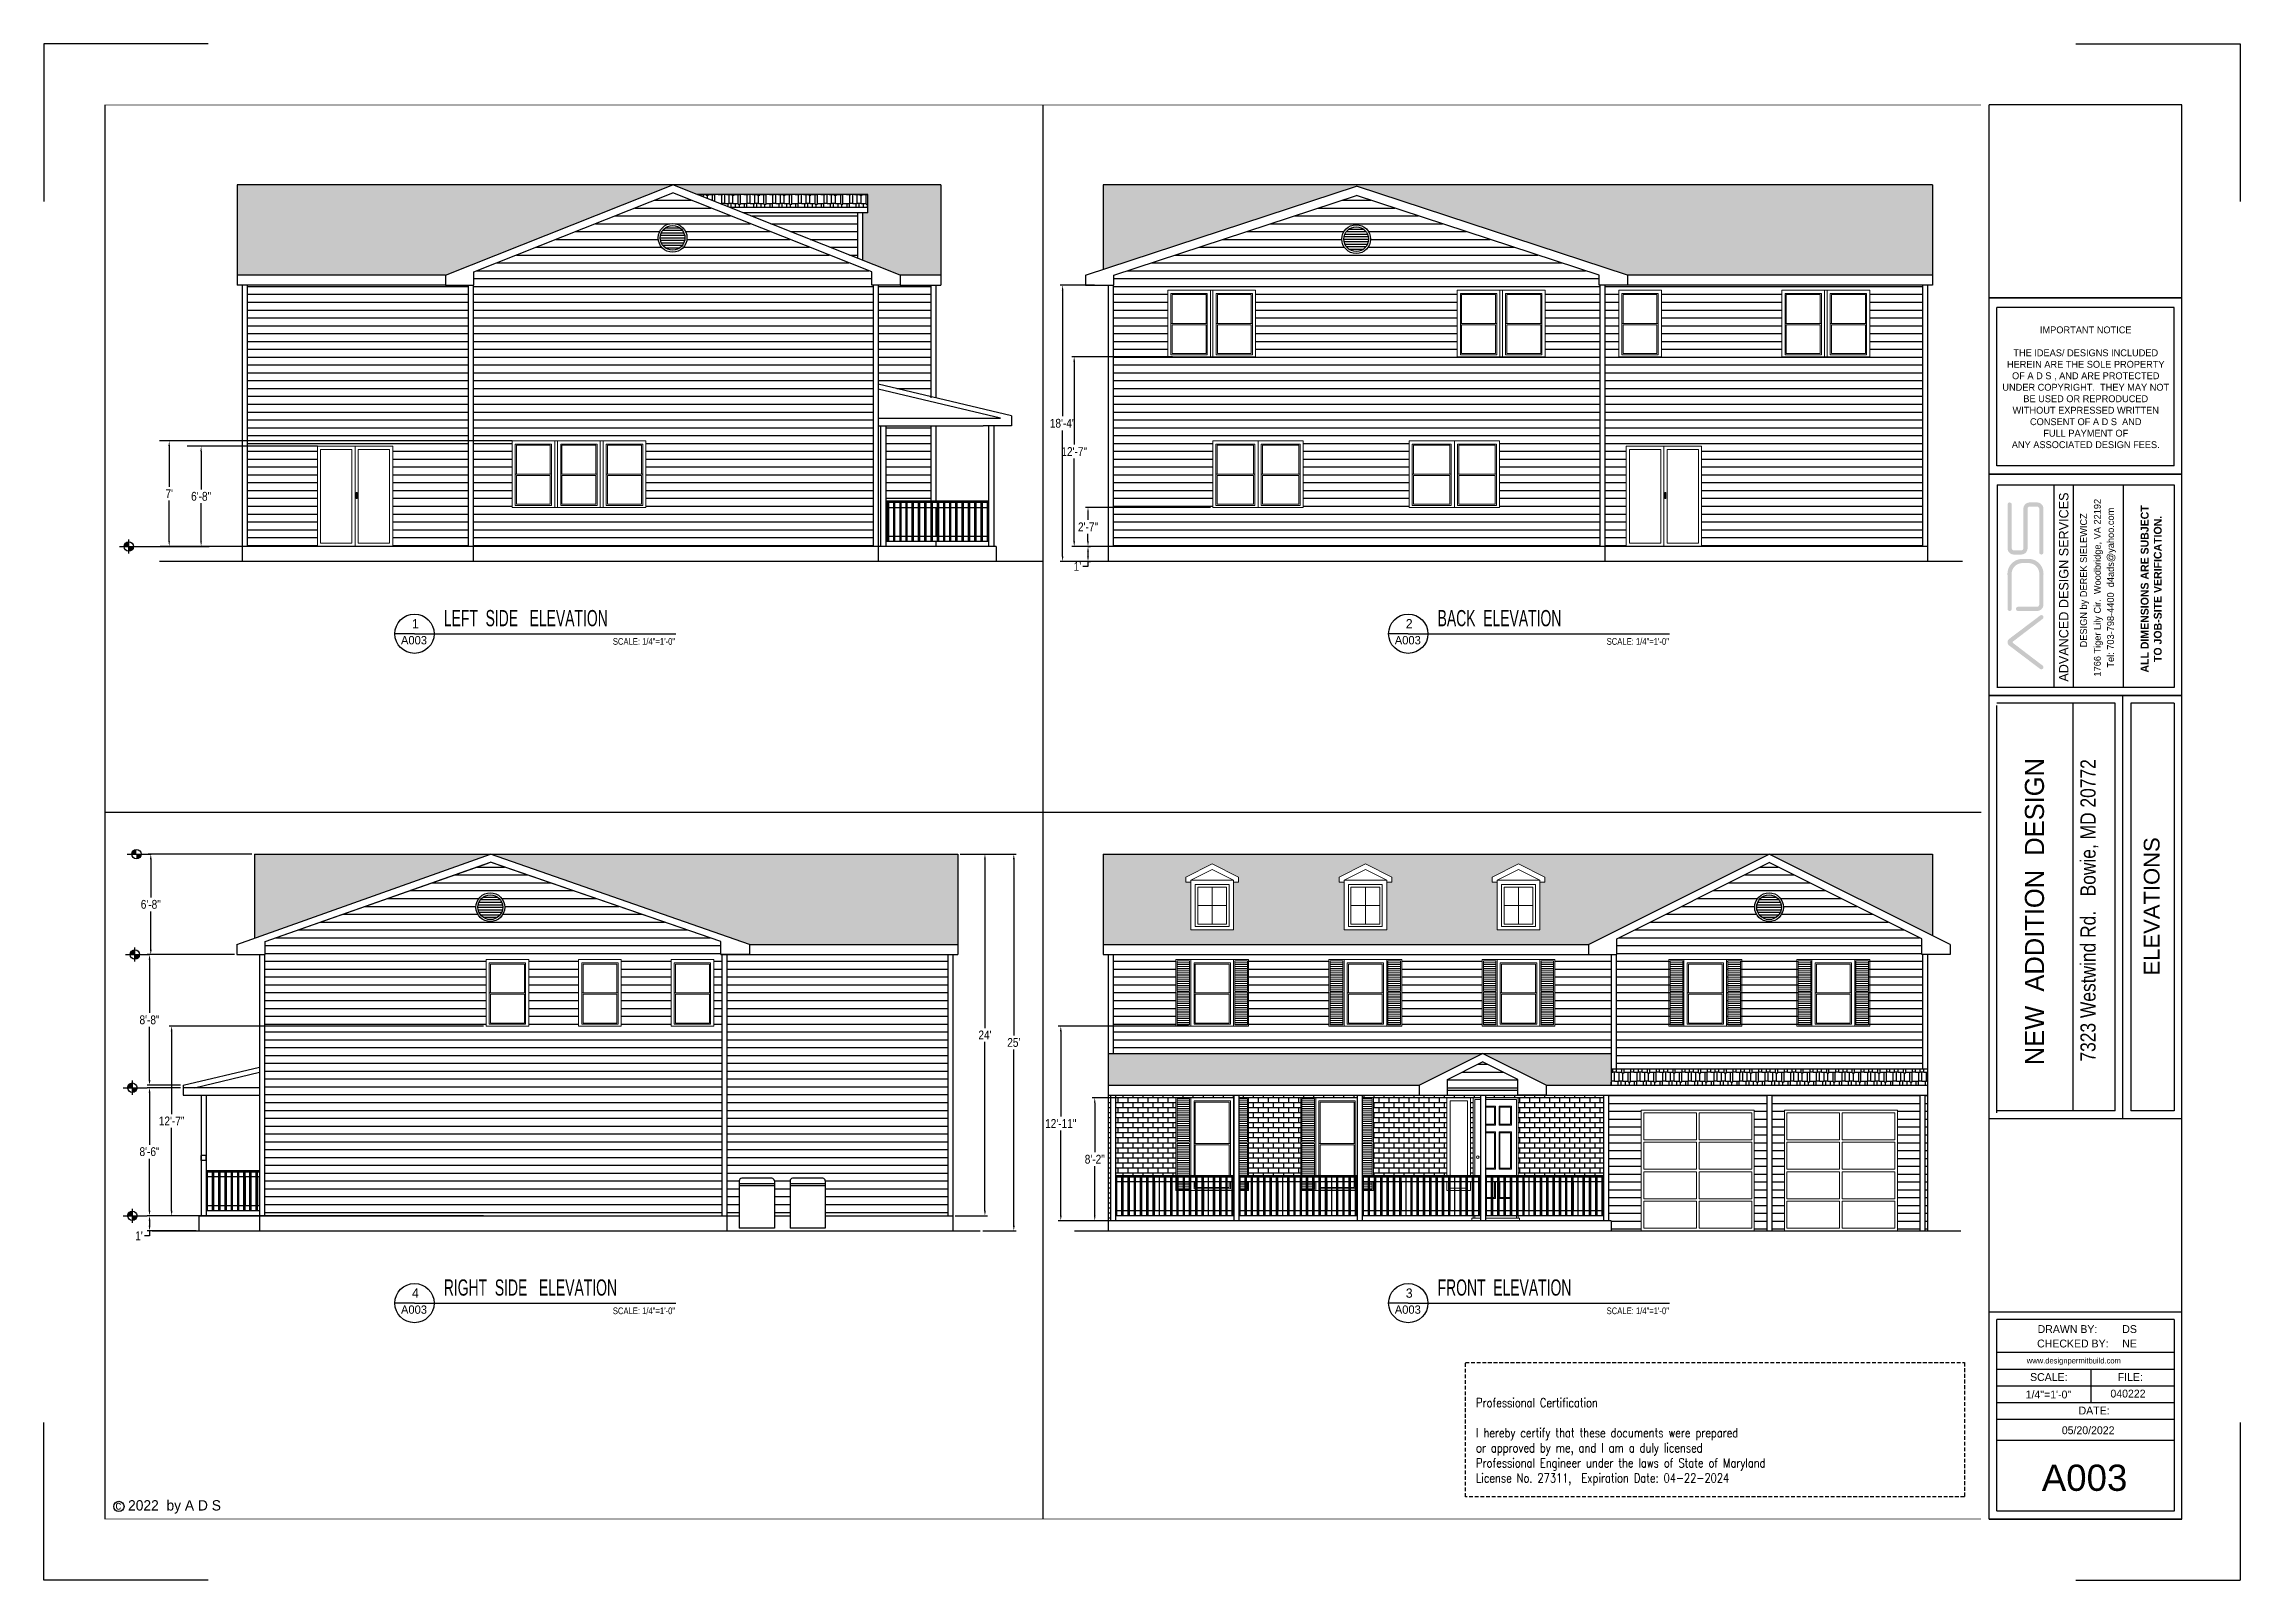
# Model space of a CAD drawing. Header units: inches. Extents: x -1842 to 12195, y -2228 to 2193.
# Drawn here: x 5657 to 7406, y 320 to 1543 of the extents above; entities that cross this region are included whole.
import ezdxf

# ---------------------------------------------------------------- set-up
doc = ezdxf.new("R2010")
doc.units = ezdxf.units.IN
doc.header["$LTSCALE"] = 6
doc.header["$MEASUREMENT"] = 0
doc.linetypes.add('DASHED', pattern=[0.75, 0.5, -0.25])
doc.layers.add('A-GLAZ', color=151, linetype='Continuous', lineweight=13)
for name, color, linetype in [('BUILT-INS', 13, 'Continuous'), ('NOTES', 7, 'Continuous'), ('Title Block', 7, 'Continuous')]:
    doc.layers.add(name, color=color, linetype=linetype)
doc.styles.add('ARCH', font='romans.shx', dxfattribs={"width": 0.75, "height": 8})
doc.styles.add('ARCHSTYLSHX', font='ARCHSTYL.SHX')
doc.styles.add('HS-DESIGN-PLAN', font='GOTHIC.TTF', dxfattribs={"height": 0.09375})
doc.styles.add('HS-DESIGN-TTLB', font='GOTHIC.TTF')
doc.styles.get("Standard").update_dxf_attribs({"font": 'ARIALN.TTF'})
doc.styles.add('TAGS', font='romans', dxfattribs={"width": 0.8})
doc.dimstyles.new('STANDARD$0', dxfattribs={"dimtxt": 6, "dimasz": 3, "dimexe": 4, "dimexo": 24, "dimgap": 0.5, "dimtad": 1, "dimdec": 1, "dimzin": 3, "dimdsep": 46, "dimlunit": 4, "dimtxsty": 'ARCHSTYLSHX', "dimblk1": 'OBLIQUE', "dimblk2": 'OBLIQUE', "dimsah": 1, "dimcen": 0.0625, "dimdle": 4, "dimadec": 0, "dimazin": 0, "dimtfac": 1, "dimtdec": 1, "dimtofl": 0, "dimtmove": 0, "dimatfit": 3, "dimldrblk": 'OBLIQUE', "dimfxl": 1, "dimfrac": 2, "dimtolj": 1, "dimtzin": 0, "dimlwd": 9, "dimlwe": 13, "dimarcsym": 0})
pattern_1 = [(0, (-4230.32, 12), (15.3, 7.2), [3.6, -3, 4.2, -1.8, 5.4, -2.4]), (0, (-4226.72, 12.3), (15.3, 7.2), [3, -11.4, 2.4, -3.6]), (0, (-4219.52, 11.55), (15.3, 7.2), [1.8, -18.6]), (90, (-4230.32, 12), (-5.1, 7.2), [6.9, -21.9]), (90, (-4226.72, 12), (-5.1, 7.2), [6.75, -22.05]), (90, (-4223.72, 12), (-5.1, 7.2), [6.3, -22.5]), (90, (-4219.52, 11.55), (-5.1, 7.2), [6.9, -21.9]), (90, (-4217.72, 11.55), (-5.1, 7.2), [6.9, -21.9]), (90, (-4212.32, 12), (-5.1, 7.2), [6.6, -22.2])]
pattern_2 = [(180, (-5370.341, -507), (-4e-16, -6.25), [])]
pattern_3 = [(180, (-2411.5, 0), (-4e-16, -6.25), [])]
pattern_4 = [(180, (-2377.635, 0), (-4e-16, -6.25), [])]

msp = doc.modelspace()

# ---------------------------------------------------------------- texts
at = {"attachment_point": 1}
for s, insert, char_height, width, style in [('{\\fArial Narrow|b0|i0|c0|p34;LEFT  SIDE   ELEVATION}', (5975.434949, 1092.273668), 12.9024, 259.624719313, 'ARCH'), ('{\\fArial Narrow|b0|i0|c0|p34;BACK  ELEVATION}', (6767.1222564, 1092.273668), 12.9024, 259.624719313, 'ARCH'), ('A003', (5941.3031349, 1071.5547921), 6.636168, 136.759967371, 'HS-DESIGN-TTLB'), ('A003', (6732.9904422, 1071.5547921), 6.636168, 136.759967371, 'HS-DESIGN-TTLB'), ('{\\fArial Narrow|b0|i0|c0|p34;RIGHT  SIDE   ELEVATION}', (5975.434949, 559.0746299), 12.9024, 259.624719313, 'ARCH'), ('{\\fArial Narrow|b0|i0|c0|p34;FRONT  ELEVATION}', (6767.1222564, 559.0746299), 12.9024, 259.624719313, 'ARCH'), ('A003', (5941.3031349, 538.3557539), 6.636168, 136.759967371, 'HS-DESIGN-TTLB'), ('A003', (6732.9904422, 538.3557539), 6.636168, 136.759967371, 'HS-DESIGN-TTLB')]:
    msp.add_mtext(s, dxfattribs=dict(at, insert=insert, char_height=char_height, width=width, style=style))
at = {"layer": 'Title Block'}
for s, insert, char_height, width, attachment_point, style in [('IMPORTANT NOTICE \\P\\P\\pxt2;THE IDEAS/ DESIGNS INCLUDED \\PHEREIN ARE THE SOLE PROPERTY \\POF A D S , AND ARE PROTECTED \\PUNDER COPYRIGHT.  THEY MAY NOT \\PBE USED OR REPRODUCED \\PWITHOUT EXPRESSED WRITTEN \\PCONSENT OF A D S  AND \\PFULL PAYMENT OF \\PANY ASSOCIATED DESIGN FEES.', (7283.4290108, 1269.6830756), 5.48625, 1080.556998024, 5, 'HS-DESIGN-PLAN'), ('1', (5950.0371379, 1085.0504806), 7.37352, 151.955519302, 1, 'HS-DESIGN-TTLB'), ('2', (6741.7244453, 1085.0504806), 7.37352, 151.955519302, 1, 'HS-DESIGN-TTLB'), ('{\\fArial Narrow|b0|i0|c0|p34;SCALE: 1/4"=1\'-0"}', (6110.0886368, 1069.9144889), 5.3089344, 109.407973897, 1, 'HS-DESIGN-TTLB'), ('{\\fArial Narrow|b0|i0|c0|p34;SCALE: 1/4"=1\'-0"}', (6901.7759441, 1069.9144889), 5.3089344, 109.407973897, 1, 'HS-DESIGN-TTLB'), ('4', (5950.0371379, 551.8514425), 7.37352, 151.955519302, 1, 'HS-DESIGN-TTLB'), ('3', (6741.7244453, 551.8514425), 7.37352, 151.955519302, 1, 'HS-DESIGN-TTLB'), ('{\\fArial Narrow|b0|i0|c0|p34;SCALE: 1/4"=1\'-0"}', (6110.0886368, 536.7154508), 5.3089344, 109.407973897, 1, 'HS-DESIGN-TTLB'), ('{\\fArial Narrow|b0|i0|c0|p34;SCALE: 1/4"=1\'-0"}', (6901.7759441, 536.7154508), 5.3089344, 109.407973897, 1, 'HS-DESIGN-TTLB'), ('CHECKED BY:', (7244.6964922, 511.163953), 6.27, 62.9454832, 1, 'HS-DESIGN-TTLB'), ('DRAWN BY:', (7245.1033955, 522.6706384), 6.27, 50.128184718, 1, 'HS-DESIGN-TTLB'), ('DS', (7312.5241257, 522.6706384), 6.27, 50.128184718, 1, 'HS-DESIGN-TTLB'), ('NE', (7312.5241257, 511.163953), 6.27, 119.339266761, 1, 'HS-DESIGN-TTLB'), ('www.designpermitbuild.com', (7236.4648499, 496.6317747), 4.5, 50.128184718, 1, 'HS-DESIGN-TTLB'), ('SCALE:', (7239.0740852, 484.4526467), 6.27, 50.128184718, 1, 'HS-DESIGN-TTLB'), ('FILE:', (7308.8624219, 484.4526467), 6.27, 50.128184718, 1, 'HS-DESIGN-TTLB'), ('1/4"=1\'-0"', (7235.5689166, 470.558138), 6.27, 50.128184718, 1, 'HS-DESIGN-TTLB'), ('DATE:', (7277.7348353, 457.7685073), 6.27, 50.128184718, 1, 'HS-DESIGN-TTLB'), ('040222', (7303.0712578, 471.2604377), 6.27, 50.128184718, 1, 'HS-DESIGN-TTLB'), ('05/20/2022', (7264.3638712, 442.051215), 6.27, 50.128184718, 1, 'HS-DESIGN-TTLB'), ('{\\fSwis721 BlkOul BT|b0|i0|c0|p82;A003}', (7282.4915917, 400.9562972), 20.9, 201.832735712, 5, 'HS-DESIGN-TTLB'), ('2022  by A D S', (5723.8829923, 383.2304382), 8.229375, 286.020616253, 1, 'HS-DESIGN-TTLB')]:
    msp.add_mtext(s, dxfattribs=dict(at, insert=insert, char_height=char_height, width=width, attachment_point=attachment_point, style=style))
at = {"layer": 'Title Block', "rotation": 90}
for s, insert, char_height, width, attachment_point, style in [('ADVANCED DESIGN SERVICES', (7265.9253096, 1110.5465389), 7.50975, 200.725788003, 5, 'HS-DESIGN-PLAN'), ('1766 Tiger Lily Cir.  Woodbridge, VA 22192', (7293.4916916, 1110.0499526), 5.48625, 248.576827248, 5, 'HS-DESIGN-PLAN'), ('1766 Tiger Lily Cir.  Woodbridge, VA 22192', (7293.4916916, 1110.0499526), 5.48625, 248.576827248, 5, 'HS-DESIGN-PLAN'), ('Tel: 703-798-4400  d4ads@yahoo.com', (7303.9996046, 1110.0729796), 5.48625, 248.576827248, 5, 'HS-DESIGN-PLAN'), ('Tel: 703-798-4400  d4ads@yahoo.com', (7303.9996046, 1110.0729796), 5.48625, 248.576827248, 5, 'HS-DESIGN-PLAN'), ('\\P{\\fCentury Gothic|b1|i0|c0|p34;\\H1.1429x;ALL DIMENSIONS ARE SUBJECT \\PTO JOB-SITE VERIFICATION.}', (7331.0542164, 1109.096174), 5.48625, 248.576827248, 5, 'HS-DESIGN-PLAN'), ('\\P{\\fCentury Gothic|b1|i0|c0|p34;\\H1.1429x;ALL DIMENSIONS ARE SUBJECT \\PTO JOB-SITE VERIFICATION.}', (7331.0542164, 1109.096174), 5.48625, 248.576827248, 5, 'HS-DESIGN-PLAN'), ('DESIGN by DEREK SIELEWICZ', (7282.5180487, 1115.9540474), 5.48625, 248.576827248, 5, 'HS-DESIGN-PLAN'), ('DESIGN by DEREK SIELEWICZ', (7282.5180487, 1115.9540474), 5.48625, 248.576827248, 5, 'HS-DESIGN-PLAN'), ('{\\H1.14632x;    NEW  ADDITION  DESIGN}', (7234.978189, 707.1667828), 13.237439489, 488.490459411, 1, 'HS-DESIGN-TTLB'), ('\\pxb0.41667,a0.41667,t20;{\\fArial Narrow|b0|i0|c0|p34;7323 Westwind Rd.   Bowie, MD 20772}', (7279.1799417, 732.5981129), 12.085821891, 788.928518224, 1, 'HS-DESIGN-TTLB'), ('{\\fSwis721 BdOul BT|b0|i0|c0|p82;ELEVATIONS}', (7336.0199471, 856.2479665), 12.54047025, 315.279058952, 5, 'HS-DESIGN-TTLB')]:
    msp.add_mtext(s, dxfattribs=dict(at, insert=insert, char_height=char_height, width=width, attachment_point=attachment_point, style=style))
at = {"layer": 'Title Block', "attachment_point": 1}
for s, width, gutter_width, insert, char_height, style in [('Professional Certification\\P\\PI hereby certify that these documents were prepared\\Por approved by me, and I am a duly licensed\\PProfessional Engineer under the laws of State of Maryland\\PLicense No. 27311,  Expiration Date: 04-22-2024', 727.308226295, 30, (6797.740747, 464.531963, -143.9991213), 7.2, 'TAGS'), ('c', 0.213936353, 0.46875, (5713.7703487, 382.7286491), 7.05375, 'HS-DESIGN-PLAN')]:
    msp.add_mtext_dynamic_manual_height_columns(s, width=width, gutter_width=gutter_width, heights=[0], dxfattribs=dict(at, insert=insert, char_height=char_height, style=style))

# ---------------------------------------------------------------- blocks, each defined once
blk = doc.blocks.new('*D209')
at = {"layer": 'Defpoints', "color": 0, "transparency": 16777216}
for p in [(6384.8, 897.8), (6402.8, 597.8), (6429.5, 597.8)]:
    blk.add_point(p, dxfattribs=at)
at = {"layer": 'Title Block', "color": 3, "lineweight": -2, "transparency": 16777216}
for p, q in [((6386.8, 897.8), (6431.5, 897.8)), ((6429.5, 893.8), (6429.5, 753.4)), ((6429.5, 601.8), (6429.5, 742.2)), ((6404.8, 597.8), (6431.5, 597.8))]:
    blk.add_line(p, q, dxfattribs=at)
at = {"layer": 'Title Block', "color": 3, "transparency": 16777216}
for points in [[(6428.8, 893.8), (6430.2, 893.8), (6429.5, 897.8)], [(6428.8, 601.8), (6430.2, 601.8), (6429.5, 597.8)]]:
    blk.add_solid(points, dxfattribs=at)
at = {"layer": 'Title Block', "color": 3, "transparency": 16777216, "insert": (6429.5, 747.8), "char_height": 7, "attachment_point": 5}
blk.add_mtext("\\A1;25'", dxfattribs=at)
blk = doc.blocks.new('*D210')
at = {"layer": 'Defpoints', "color": 0, "transparency": 16777216}
for p in [(6384.8, 897.8), (6406.5, 897.8), (6380.8, 609.8)]:
    blk.add_point(p, dxfattribs=at)
at = {"layer": 'Title Block', "color": 3, "lineweight": -2, "transparency": 16777216}
for p, q in [((6386.8, 897.8), (6408.5, 897.8)), ((6406.5, 893.8), (6406.5, 759.3)), ((6406.5, 613.8), (6406.5, 748.3)), ((6382.8, 609.8), (6408.5, 609.8))]:
    blk.add_line(p, q, dxfattribs=at)
at = {"layer": 'Title Block', "color": 3, "transparency": 16777216}
for points in [[(6405.8, 893.8), (6407.2, 893.8), (6406.5, 897.8)], [(6405.8, 613.8), (6407.2, 613.8), (6406.5, 609.8)]]:
    blk.add_solid(points, dxfattribs=at)
at = {"layer": 'Title Block', "color": 3, "transparency": 16777216, "insert": (6406.5, 753.8), "char_height": 7, "attachment_point": 5}
blk.add_mtext("\\A1;24'", dxfattribs=at)
blk = doc.blocks.new('*D211')
at = {"layer": 'Defpoints', "color": 0, "transparency": 16777216}
for p in [(5741, 597.8), (5780.2, 609.8), (5780.2, 597.8)]:
    blk.add_point(p, dxfattribs=at)
at = {"layer": 'Title Block', "color": 3, "lineweight": -2, "transparency": 16777216}
for p, q in [((5778.2, 609.8), (5739, 609.8)), ((5778.2, 597.8), (5739, 597.8)), ((5741, 605.8), (5741, 601.8)), ((5741, 597.8), (5741, 593.8)), ((5741, 593.8), (5737, 593.8))]:
    blk.add_line(p, q, dxfattribs=at)
at = {"layer": 'Title Block', "color": 3, "transparency": 16777216}
for points in [[(5740.3, 605.8), (5741.7, 605.8), (5741, 609.8)], [(5740.3, 601.8), (5741.7, 601.8), (5741, 597.8)]]:
    blk.add_solid(points, dxfattribs=at)
at = {"layer": 'Title Block', "color": 3, "transparency": 16777216, "insert": (5732.6, 593.8), "char_height": 7, "attachment_point": 5}
blk.add_mtext("\\A1;1'", dxfattribs=at)
blk = doc.blocks.new('*D212')
at = {"layer": 'Defpoints', "color": 0, "transparency": 16777216}
for p in [(5741, 817.8), (5767.8, 817.8), (5767.8, 713.8)]:
    blk.add_point(p, dxfattribs=at)
at = {"layer": 'Title Block', "color": 3, "lineweight": -2, "transparency": 16777216}
for p, q in [((5765.8, 817.8), (5739, 817.8)), ((5741, 813.8), (5741, 771.4)), ((5741, 717.8), (5741, 760.2)), ((5765.8, 713.8), (5739, 713.8))]:
    blk.add_line(p, q, dxfattribs=at)
at = {"layer": 'Title Block', "color": 3, "transparency": 16777216}
for points in [[(5740.3, 813.8), (5741.7, 813.8), (5741, 817.8)], [(5740.3, 717.8), (5741.7, 717.8), (5741, 713.8)]]:
    blk.add_solid(points, dxfattribs=at)
at = {"layer": 'Title Block', "color": 3, "transparency": 16777216, "insert": (5741, 765.8), "char_height": 7, "attachment_point": 5}
blk.add_mtext('\\A1;8\'-8"', dxfattribs=at)
blk = doc.blocks.new('*D213')
at = {"layer": 'Defpoints', "color": 0, "transparency": 16777216}
for p in [(5741, 711.8), (5767.8, 711.8), (5780.2, 609.8)]:
    blk.add_point(p, dxfattribs=at)
at = {"layer": 'Title Block', "color": 3, "lineweight": -2, "transparency": 16777216}
for p, q in [((5765.8, 711.8), (5739, 711.8)), ((5741, 707.8), (5741, 666.4)), ((5741, 613.8), (5741, 655.2)), ((5778.2, 609.8), (5739, 609.8))]:
    blk.add_line(p, q, dxfattribs=at)
at = {"layer": 'Title Block', "color": 3, "transparency": 16777216}
for points in [[(5740.3, 707.8), (5741.7, 707.8), (5741, 711.8)], [(5740.3, 613.8), (5741.7, 613.8), (5741, 609.8)]]:
    blk.add_solid(points, dxfattribs=at)
at = {"layer": 'Title Block', "color": 3, "transparency": 16777216, "insert": (5741, 660.8), "char_height": 7, "attachment_point": 5}
blk.add_mtext('\\A1;8\'-6"', dxfattribs=at)
blk = doc.blocks.new('*D214')
at = {"layer": 'Defpoints', "color": 0, "transparency": 16777216}
for p in [(5742, 897.8), (5824.6, 897.8), (5810.6, 817.8)]:
    blk.add_point(p, dxfattribs=at)
at = {"layer": 'Title Block', "color": 3, "lineweight": -2, "transparency": 16777216}
for p, q in [((5822.6, 897.8), (5740, 897.8)), ((5742, 893.8), (5742, 863.4)), ((5742, 821.8), (5742, 852.2)), ((5808.6, 817.8), (5740, 817.8))]:
    blk.add_line(p, q, dxfattribs=at)
at = {"layer": 'Title Block', "color": 3, "transparency": 16777216}
for points in [[(5741.3, 893.8), (5742.7, 893.8), (5742, 897.8)], [(5741.3, 821.8), (5742.7, 821.8), (5742, 817.8)]]:
    blk.add_solid(points, dxfattribs=at)
at = {"layer": 'Title Block', "color": 3, "transparency": 16777216, "insert": (5742, 857.8), "char_height": 7, "attachment_point": 5}
blk.add_mtext('\\A1;6\'-8"', dxfattribs=at)
blk = doc.blocks.new('*D482')
at = {"layer": 'Defpoints', "color": 0, "transparency": 16777216}
for p in [(5786.3, 1222.7), (5782.1, 1143), (5786.3, 1143)]:
    blk.add_point(p, dxfattribs=at)
at = {"layer": 'Title Block', "color": 3, "lineweight": -2, "transparency": 16777216}
for p, q in [((5784.3, 1222.7), (5780.1, 1222.7)), ((5782.1, 1218.7), (5782.1, 1188.4)), ((5782.1, 1147), (5782.1, 1177.3)), ((5784.3, 1143), (5780.1, 1143))]:
    blk.add_line(p, q, dxfattribs=at)
at = {"layer": 'Title Block', "color": 3, "transparency": 16777216}
for points in [[(5781.4, 1218.7), (5782.7, 1218.7), (5782.1, 1222.7)], [(5781.4, 1147), (5782.7, 1147), (5782.1, 1143)]]:
    blk.add_solid(points, dxfattribs=at)
at = {"layer": 'Title Block', "color": 3, "transparency": 16777216, "insert": (5782.1, 1182.8), "char_height": 7, "attachment_point": 5}
blk.add_mtext('\\A1;6\'-8"', dxfattribs=at)
blk = doc.blocks.new('*D483')
at = {"layer": 'Defpoints', "color": 0, "transparency": 16777216}
for p in [(5758.1, 1227), (5756.7, 1143), (5758.1, 1143)]:
    blk.add_point(p, dxfattribs=at)
at = {"layer": 'Title Block', "color": 3, "lineweight": -2, "transparency": 16777216}
for p, q in [((5756.1, 1227), (5754.7, 1227)), ((5756.7, 1223), (5756.7, 1190.5)), ((5756.7, 1147), (5756.7, 1179.5)), ((5756.1, 1143), (5754.7, 1143))]:
    blk.add_line(p, q, dxfattribs=at)
at = {"layer": 'Title Block', "color": 3, "transparency": 16777216}
for points in [[(5756, 1223), (5757.3, 1223), (5756.7, 1227)], [(5756, 1147), (5757.3, 1147), (5756.7, 1143)]]:
    blk.add_solid(points, dxfattribs=at)
at = {"layer": 'Title Block', "color": 3, "transparency": 16777216, "insert": (5756.7, 1185), "char_height": 7, "attachment_point": 5}
blk.add_mtext("\\A1;7'", dxfattribs=at)
blk = doc.blocks.new('*D485')
at = {"layer": 'Defpoints', "color": 0, "transparency": 16777216}
for p in [(6009.1, 760.8), (5758.6, 609.8), (6009.1, 609.8)]:
    blk.add_point(p, dxfattribs=at)
at = {"layer": 'Title Block', "color": 3, "lineweight": -2, "transparency": 16777216}
for p, q in [((6007.1, 760.8), (5756.6, 760.8)), ((5758.6, 756.8), (5758.6, 690.8)), ((5758.6, 613.8), (5758.6, 679.8)), ((6007.1, 609.8), (5756.6, 609.8))]:
    blk.add_line(p, q, dxfattribs=at)
at = {"layer": 'Title Block', "color": 3, "transparency": 16777216}
for points in [[(5757.9, 756.8), (5759.3, 756.8), (5758.6, 760.8)], [(5757.9, 613.8), (5759.3, 613.8), (5758.6, 609.8)]]:
    blk.add_solid(points, dxfattribs=at)
at = {"layer": 'Title Block', "color": 3, "transparency": 16777216, "insert": (5758.6, 685.3), "char_height": 7, "attachment_point": 5}
blk.add_mtext('\\A1;12\'-7"', dxfattribs=at)
blk = doc.blocks.new('*D486')
at = {"layer": 'Defpoints', "color": 0, "transparency": 16777216}
for p in [(6574.7, 703.8), (6494, 605.8), (6574.7, 605.8)]:
    blk.add_point(p, dxfattribs=at)
at = {"layer": 'Title Block', "color": 3, "lineweight": -2, "transparency": 16777216}
for p, q in [((6572.7, 703.8), (6492, 703.8)), ((6494, 699.8), (6494, 660.4)), ((6494, 609.8), (6494, 649.2)), ((6572.7, 605.8), (6492, 605.8))]:
    blk.add_line(p, q, dxfattribs=at)
at = {"layer": 'Title Block', "color": 3, "transparency": 16777216}
for points in [[(6493.3, 699.8), (6494.6, 699.8), (6494, 703.8)], [(6493.3, 609.8), (6494.6, 609.8), (6494, 605.8)]]:
    blk.add_solid(points, dxfattribs=at)
at = {"layer": 'Title Block', "color": 3, "transparency": 16777216, "insert": (6494, 654.8), "char_height": 7, "attachment_point": 5}
blk.add_mtext('\\A1;8\'-2"', dxfattribs=at)
blk = doc.blocks.new('*D487')
at = {"layer": 'Defpoints', "color": 0, "transparency": 16777216}
for p in [(6570.6, 760.8), (6466.9, 605.8), (6570.6, 605.8)]:
    blk.add_point(p, dxfattribs=at)
at = {"layer": 'Title Block', "color": 3, "lineweight": -2, "transparency": 16777216}
for p, q in [((6568.6, 760.8), (6464.9, 760.8)), ((6466.9, 756.8), (6466.9, 688.8)), ((6466.9, 609.8), (6466.9, 677.8)), ((6568.6, 605.8), (6464.9, 605.8))]:
    blk.add_line(p, q, dxfattribs=at)
at = {"layer": 'Title Block', "color": 3, "transparency": 16777216}
for points in [[(6466.3, 756.8), (6467.6, 756.8), (6466.9, 760.8)], [(6466.3, 609.8), (6467.6, 609.8), (6466.9, 605.8)]]:
    blk.add_solid(points, dxfattribs=at)
at = {"layer": 'Title Block', "color": 3, "transparency": 16777216, "insert": (6466.9, 683.3), "char_height": 7, "attachment_point": 5}
blk.add_mtext('\\A1;12\'-11"', dxfattribs=at)
blk = doc.blocks.new('*D488')
at = {"layer": 'Defpoints', "color": 0, "transparency": 16777216}
for p in [(6588.1, 1174), (6488.6, 1143), (6588.1, 1143)]:
    blk.add_point(p, dxfattribs=at)
at = {"layer": 'Title Block', "color": 3, "lineweight": -2, "transparency": 16777216}
for p, q in [((6586.1, 1174), (6486.6, 1174)), ((6488.6, 1170), (6488.6, 1164)), ((6586.1, 1143), (6486.6, 1143)), ((6488.6, 1147), (6488.6, 1153))]:
    blk.add_line(p, q, dxfattribs=at)
at = {"layer": 'Title Block', "color": 3, "transparency": 16777216}
for points in [[(6487.9, 1170), (6489.3, 1170), (6488.6, 1174)], [(6487.9, 1147), (6489.3, 1147), (6488.6, 1143)]]:
    blk.add_solid(points, dxfattribs=at)
at = {"layer": 'Title Block', "color": 3, "transparency": 16777216, "insert": (6488.6, 1158.5), "char_height": 7, "attachment_point": 5}
blk.add_mtext('\\A1;2\'-7"', dxfattribs=at)
blk = doc.blocks.new('*D489')
at = {"layer": 'Defpoints', "color": 0, "transparency": 16777216}
for p in [(6558, 1294), (6477.6, 1143), (6558, 1143)]:
    blk.add_point(p, dxfattribs=at)
at = {"layer": 'Title Block', "color": 3, "lineweight": -2, "transparency": 16777216}
for p, q in [((6556, 1294), (6475.6, 1294)), ((6477.6, 1290), (6477.6, 1224)), ((6477.6, 1147), (6477.6, 1213)), ((6556, 1143), (6475.6, 1143))]:
    blk.add_line(p, q, dxfattribs=at)
at = {"layer": 'Title Block', "color": 3, "transparency": 16777216}
for points in [[(6476.9, 1290), (6478.3, 1290), (6477.6, 1294)], [(6476.9, 1147), (6478.3, 1147), (6477.6, 1143)]]:
    blk.add_solid(points, dxfattribs=at)
at = {"layer": 'Title Block', "color": 3, "transparency": 16777216, "insert": (6477.6, 1218.5), "char_height": 7, "attachment_point": 5}
blk.add_mtext('\\A1;12\'-7"', dxfattribs=at)
blk = doc.blocks.new('*D490')
at = {"layer": 'Defpoints', "color": 0, "transparency": 16777216}
for p in [(6487.1, 1143), (6487.1, 1131), (6488.6, 1131)]:
    blk.add_point(p, dxfattribs=at)
at = {"layer": 'Title Block', "color": 3, "lineweight": -2, "transparency": 16777216}
for p, q in [((6488.6, 1139), (6488.6, 1135)), ((6489.1, 1143), (6490.6, 1143)), ((6488.6, 1127), (6484.6, 1127)), ((6488.6, 1131), (6488.6, 1127)), ((6489.1, 1131), (6490.6, 1131))]:
    blk.add_line(p, q, dxfattribs=at)
at = {"layer": 'Title Block', "color": 3, "transparency": 16777216}
for points in [[(6487.9, 1139), (6489.3, 1139), (6488.6, 1143)], [(6487.9, 1135), (6489.3, 1135), (6488.6, 1131)]]:
    blk.add_solid(points, dxfattribs=at)
at = {"layer": 'Title Block', "color": 3, "transparency": 16777216, "insert": (6480.2, 1127), "char_height": 7, "attachment_point": 5}
blk.add_mtext("\\A1;1'", dxfattribs=at)
blk = doc.blocks.new('*D491')
at = {"layer": 'Defpoints', "color": 0, "transparency": 16777216}
for p in [(6495.8, 1351), (6468.4, 1131), (6498.4, 1131)]:
    blk.add_point(p, dxfattribs=at)
at = {"layer": 'Title Block', "color": 3, "lineweight": -2, "transparency": 16777216}
for p, q in [((6493.8, 1351), (6466.4, 1351)), ((6468.4, 1347), (6468.4, 1246.6)), ((6468.4, 1135), (6468.4, 1235.4)), ((6496.4, 1131), (6466.4, 1131))]:
    blk.add_line(p, q, dxfattribs=at)
at = {"layer": 'Title Block', "color": 3, "transparency": 16777216}
for points in [[(6467.7, 1347), (6469, 1347), (6468.4, 1351)], [(6467.7, 1135), (6469, 1135), (6468.4, 1131)]]:
    blk.add_solid(points, dxfattribs=at)
at = {"layer": 'Title Block', "color": 3, "transparency": 16777216, "insert": (6468.4, 1241), "char_height": 7, "attachment_point": 5}
blk.add_mtext('\\A1;18\'-4"', dxfattribs=at)

# ---------------------------------------------------------------- dimensions: what is measured, and where the dimension line sits
at = {"layer": 'Title Block'}
for base, p1, p2, picture, middle in [((6468.3605596, 1131.0011909), (6495.8301265, 1351.0011909), (6498.3653133, 1131.0011909), '*D491', (6468.3605596, 1241.0011909)), ((6477.6041822, 1143.0011909), (6557.9629617, 1294.0011909), (6557.9629617, 1143.0011909), '*D489', (6477.6041822, 1218.5011909)), ((5756.6625401, 1143.0011909), (5758.0794637, 1227.0011909), (5758.0794637, 1143.0011909), '*D483', (5756.6625401, 1185.0011909)), ((5782.0827835, 1143.0011909), (5786.3419519, 1222.6788108), (5786.3419519, 1143.0011909), '*D482', (5782.0827835, 1182.8400009)), ((6488.5867317, 1143.0011909), (6588.0515449, 1174.0011909), (6588.0515449, 1143.0011909), '*D488', (6488.5867317, 1158.5011909)), ((6488.5867317, 1131.0011909), (6487.0867317, 1143.0011909), (6487.0867317, 1131.0011909), '*D490', (6480.2159951, 1127.0011909)), ((5742, 897.8021528), (5810.6124003, 817.8021528), (5824.6124003, 897.8021528), '*D214', (5742, 857.8021528)), ((6406.5, 897.8021528), (6380.8124003, 609.8021528), (6384.8124003, 897.8021528), '*D210', (6406.5, 753.8021528)), ((6429.5, 597.8021528), (6384.8124003, 897.8021528), (6402.7509723, 597.8021528), '*D209', (6429.5, 747.8021528)), ((5741, 817.8021528), (5767.8124003, 713.8021528), (5767.8124003, 817.8021528), '*D212', (5741, 765.8021528)), ((5758.6062002, 609.8021528), (6009.1307294, 760.8021528), (6009.1307294, 609.8021528), '*D485', (5758.6062002, 685.3021528)), ((6466.9426088, 605.8021528), (6570.5515449, 760.8021528), (6570.5515449, 605.8021528), '*D487', (6466.9426088, 683.3021528)), ((5741, 711.8021528), (5780.2124003, 609.8021528), (5767.8124003, 711.8021528), '*D213', (5741, 660.8021528)), ((6493.9531453, 605.8021528), (6574.726725, 703.8021528), (6574.726725, 605.8021528), '*D486', (6493.9531453, 654.8021528)), ((5741, 597.8021528), (5780.2124003, 609.8021528), (5780.2124003, 597.8021528), '*D211', (5732.6292633, 593.8021528))]:
    dim = msp.add_linear_dim(base=base, p1=p1, p2=p2, angle=90, dimstyle='STANDARD$0', override={"dimtxt": 7, "dimasz": 4, "dimexe": 2, "dimexo": 2, "dimgap": 2, "dimtad": 0, "dimtih": 1, "dimtoh": 1, "dimdec": 0, "dimzin": 0, "dimtxsty": 'Standard', "dimsah": 0, "dimcen": 0.09, "dimdle": 0, "dimclrd": 3, "dimclre": 3, "dimclrt": 3, "dimtdec": 0, "dimfrac": 0, "dimlwd": 65534, "dimlwe": 65534}, dxfattribs=at)
    dim.commit()
    dim.dimension.update_dxf_attribs({"geometry": picture, "text_midpoint": middle})

# ---------------------------------------------------------------- hatches: boundary and pattern name
h = msp.add_hatch()
h.set_pattern_fill('AR-RSHKE', color=15, scale=0.6)
h.set_pattern_definition(pattern_1)
h.paths.add_polyline_path([(6157.8739461, 1431.0011909), (5810.7739461, 1431.0011909), (5810.7739461, 1359.0011909), (5976.7739461, 1359.0011909)])
h.paths.add_polyline_path([(6371.3739461, 1431.0011909), (6157.8739461, 1431.0011909), (6177.2368169, 1423.3030866), (6313.3319084, 1423.3030866), (6313.3319084, 1408.6288743), (6309.3319084, 1408.6288743), (6309.3319084, 1370.7859878), (6338.9739461, 1359.0011909), (6371.3739461, 1359.0011909)])
h = msp.add_hatch()
h.set_pattern_fill('AR-RSHKE', color=15, scale=0.6)
h.set_pattern_definition(pattern_1)
h.paths.add_polyline_path([(6313.3319084, 1423.3030866), (6177.2368169, 1423.3030866), (6203.6472336, 1412.8030866), (6313.3319084, 1412.8030866)])
h = msp.add_hatch()
h.set_pattern_fill('AR-RSHKE', color=15, scale=0.6)
h.set_pattern_definition([(0, (-2411.1, 1359.607), (15.3, 7.2), [3.6, -3, 4.2, -1.8, 5.4, -2.4]), (0, (-2407.5, 1359.907), (15.3, 7.2), [3, -11.4, 2.4, -3.6]), (0, (-2400.3, 1359.157), (15.3, 7.2), [1.8, -18.6]), (90, (-2411.1, 1359.6067), (-5.1, 7.2), [6.9, -21.9]), (90, (-2407.5, 1359.6067), (-5.1, 7.2), [6.75, -22.05]), (90, (-2404.5, 1359.6067), (-5.1, 7.2), [6.3, -22.5]), (90, (-2400.3, 1359.1567), (-5.1, 7.2), [6.9, -21.9]), (90, (-2398.5, 1359.1567), (-5.1, 7.2), [6.9, -21.9]), (90, (-2393.1, 1359.6067), (-5.1, 7.2), [6.6, -22.2])])
h.paths.add_polyline_path([(6702.4515449, 1429.9707975), (6918.3515449, 1359.0011909), (7161.3515449, 1359.0011909), (7161.3515449, 1431.0011909), (6500.5515449, 1431.0011909), (6500.5515449, 1363.6032034)])
h = msp.add_hatch()
h.set_pattern_fill('ANSI31', color=256, scale=16, angle=135)
h.set_pattern_definition([(180, (-6916.576, -5171.2232), (-2e-16, -2), [])])
h.paths.add_polyline_path([(6167.5299676, 1388.7404401, 1), (6147.8206032, 1388.7404401, 1)])
h = msp.add_hatch()
h.set_pattern_fill('ANSI31', color=256, scale=16, angle=135)
h.set_pattern_definition([(180, (-6371.9983, -5172.2536), (-2e-16, -2), [])])
h.paths.add_polyline_path([(6712.1075663, 1387.7100466, 1), (6692.398202, 1387.7100466, 1)])
h = msp.add_hatch()
h.set_pattern_fill('AR-RSHKE', color=15, scale=0.6)
h.set_pattern_definition([(0, (-2411.5, 0), (15.3, 7.2), [3.6, -3, 4.2, -1.8, 5.4, -2.4]), (0, (-2407.9, 0.3), (15.3, 7.2), [3, -11.4, 2.4, -3.6]), (0, (-2400.7, -0.45), (15.3, 7.2), [1.8, -18.6]), (90, (-2411.5, 0), (-5.1, 7.2), [6.9, -21.9]), (90, (-2407.9, 0), (-5.1, 7.2), [6.75, -22.05]), (90, (-2404.9, 0), (-5.1, 7.2), [6.3, -22.5]), (90, (-2400.7, -0.45), (-5.1, 7.2), [6.9, -21.9]), (90, (-2398.9, -0.45), (-5.1, 7.2), [6.9, -21.9]), (90, (-2393.5, 0), (-5.1, 7.2), [6.6, -22.2])])
h.paths.add_polyline_path([(6012.7124003, 897.8021528), (5824.6124003, 897.8021528), (5824.6124003, 830.7897827)])
h.paths.add_polyline_path([(6384.8124003, 897.8021528), (6012.7124003, 897.8021528), (6218.8124003, 825.8021528), (6384.8124003, 825.8021528)])
h = msp.add_hatch()
h.set_pattern_fill('AR-RSHKE', color=15, scale=0.6)
h.set_pattern_definition([(0, (-6117.4706, 68.2245), (15.3, 7.2), [3.6, -3, 4.2, -1.8, 5.4, -2.4]), (0, (-6113.8706, 68.5245), (15.3, 7.2), [3, -11.4, 2.4, -3.6]), (0, (-6106.6706, 67.7745), (15.3, 7.2), [1.8, -18.6]), (90, (-6117.4706, 68.2245), (-5.1, 7.2), [6.9, -21.9]), (90, (-6113.8706, 68.2245), (-5.1, 7.2), [6.75, -22.05]), (90, (-6110.8706, 68.2245), (-5.1, 7.2), [6.3, -22.5]), (90, (-6106.6706, 67.7745), (-5.1, 7.2), [6.9, -21.9]), (90, (-6104.8706, 67.7745), (-5.1, 7.2), [6.9, -21.9]), (90, (-6099.4706, 68.2245), (-5.1, 7.2), [6.6, -22.2])])
h.paths.add_polyline_path([(7031.3515449, 897.8021528), (6500.5515449, 897.8021528), (6500.5515449, 825.8021528), (6887.3515449, 825.8021528)])
h.paths.add_polyline_path([(6692.5515449, 875.4298362), (6688.5515449, 875.4298362), (6688.5515449, 879.6040485), (6709.5515449, 890.1040485), (6730.5515449, 879.6040485), (6730.5515449, 875.4298362), (6726.5515449, 875.4298362), (6726.5515449, 837.5869497), (6692.5515449, 837.5869497)], flags=16)
h.paths.add_polyline_path([(6696.0515449, 873.6319125), (6723.0515449, 873.6319125), (6723.0515449, 840.0869497), (6696.0515449, 840.0869497)], flags=0)
h.paths.add_polyline_path([(6698.0515449, 871.6319125), (6721.0515449, 871.6319125), (6721.0515449, 842.0869497), (6698.0515449, 842.0869497)], flags=0)
h.paths.add_polyline_path([(6608.5515449, 875.4298362), (6604.5515449, 875.4298362), (6604.5515449, 837.5869497), (6570.5515449, 837.5869497), (6570.5515449, 875.4298362), (6566.5515449, 875.4298362), (6566.5515449, 879.6040485), (6587.5515449, 890.1040485), (6608.5515449, 879.6040485)], flags=16)
h.paths.add_polyline_path([(6601.0515449, 840.0869497), (6574.0515449, 840.0869497), (6574.0515449, 873.6319125), (6601.0515449, 873.6319125)], flags=0)
h.paths.add_polyline_path([(6599.0515449, 842.0869497), (6576.0515449, 842.0869497), (6576.0515449, 871.6319125), (6599.0515449, 871.6319125)], flags=0)
h.paths.add_polyline_path([(6810.5515449, 875.4298362), (6810.5515449, 879.6040485), (6831.5515449, 890.1040485), (6852.5515449, 879.6040485), (6852.5515449, 875.4298362), (6848.5515449, 875.4298362), (6848.5515449, 837.5869497), (6814.5515449, 837.5869497), (6814.5515449, 875.4298362)], flags=16)
h.paths.add_polyline_path([(6818.0515449, 873.6319125), (6845.0515449, 873.6319125), (6845.0515449, 840.0869497), (6818.0515449, 840.0869497)], flags=0)
h.paths.add_polyline_path([(6820.0515449, 871.6319125), (6843.0515449, 871.6319125), (6843.0515449, 842.0869497), (6820.0515449, 842.0869497)], flags=0)
h.paths.add_polyline_path([(7161.3515449, 897.8021528), (7031.3515449, 897.8021528), (7161.3515449, 832.8021528)])
h = msp.add_hatch()
h.set_pattern_fill('ANSI31', color=256, scale=16, angle=135)
h.set_pattern_definition([(180, (-7061.7375, -5704.4222), (-2e-16, -2), [])])
h.paths.add_polyline_path([(6022.3684217, 855.541402, 1), (6002.6590574, 855.541402, 1)])
h = msp.add_hatch()
h.set_pattern_fill('ANSI31', color=256, scale=16, angle=135)
h.set_pattern_definition([(180, (-6043.0983, -5704.4222), (-2e-16, -2), [])])
h.paths.add_polyline_path([(7041.0075663, 855.541402, 1), (7021.298202, 855.541402, 1)])
h = msp.add_hatch()
h.set_pattern_fill('AR-RSHKE', color=15, scale=0.6)
h.set_pattern_definition([(0, (-5370.341, -507), (15.3, 7.2), [3.6, -3, 4.2, -1.8, 5.4, -2.4]), (0, (-5366.741, -506.7), (15.3, 7.2), [3, -11.4, 2.4, -3.6]), (0, (-5359.541, -507.45), (15.3, 7.2), [1.8, -18.6]), (90, (-5370.341, -507), (-5.1, 7.2), [6.9, -21.9]), (90, (-5366.741, -507), (-5.1, 7.2), [6.75, -22.05]), (90, (-5363.741, -507), (-5.1, 7.2), [6.3, -22.5]), (90, (-5359.541, -507.45), (-5.1, 7.2), [6.9, -21.9]), (90, (-5357.741, -507.45), (-5.1, 7.2), [6.9, -21.9]), (90, (-5352.341, -507), (-5.1, 7.2), [6.6, -22.2])])
h.paths.add_polyline_path([(6802.9515449, 739.1093551), (6504.5515449, 739.1093551), (6504.5515449, 713.8021528), (6752.3371402, 713.8021528)])
h.paths.add_polyline_path([(6905.3515449, 739.1093551), (6802.9515449, 739.1093551), (6853.5659496, 713.8021528), (6905.3515449, 713.8021528), (6905.3515449, 726.7357772)])
h = msp.add_hatch()
h.set_pattern_fill('AR-RSHKE', color=15, scale=0.6)
h.set_pattern_definition([(0, (-6117.2706, -507), (15.3, 7.2), [3.6, -3, 4.2, -1.8, 5.4, -2.4]), (0, (-6113.6706, -506.7), (15.3, 7.2), [3, -11.4, 2.4, -3.6]), (0, (-6106.4706, -507.45), (15.3, 7.2), [1.8, -18.6]), (90, (-6117.2706, -507), (-5.1, 7.2), [6.9, -21.9]), (90, (-6113.6706, -507), (-5.1, 7.2), [6.75, -22.05]), (90, (-6110.6706, -507), (-5.1, 7.2), [6.3, -22.5]), (90, (-6106.4706, -507.45), (-5.1, 7.2), [6.9, -21.9]), (90, (-6104.6706, -507.45), (-5.1, 7.2), [6.9, -21.9]), (90, (-6099.2706, -507), (-5.1, 7.2), [6.6, -22.2])])
h.paths.add_polyline_path([(7157.3515449, 726.7357772), (6905.3515449, 726.7357772), (6905.3515449, 713.8021528), (7157.3515449, 713.8021528)])
at = {"layer": 'BUILT-INS'}
h = msp.add_hatch(dxfattribs=at)
h.set_pattern_fill('AR-B816', color=256, scale=0.5, style=0)
h.set_pattern_definition([(0, (-2411.5, 0), (0, 4), []), (90, (-2411.5, 0), (-4, 4), [4, -4])])
h.paths.add_polyline_path([(6899.3515449, 705.8021528), (6805.1515449, 705.8021528), (6805.1515449, 703.8021528), (6831.3515449, 703.8021528), (6831.3515449, 641.8021528), (6899.3515449, 641.8021528)])
h.paths.add_polyline_path([(6774.5515449, 703.8021528), (6793.3515449, 703.8021528), (6793.3515449, 641.8021528), (6795.3515449, 641.8021528), (6795.3515449, 703.8021528), (6801.1515449, 703.8021528), (6801.1515449, 705.8021528), (6706.9515449, 705.8021528), (6706.9515449, 703.8021528), (6716.0515449, 703.8021528), (6716.0515449, 641.8021528), (6774.5515449, 641.8021528)])
h.paths.add_polyline_path([(6658.0515449, 703.8021528), (6670.0515449, 703.8021528), (6702.9515449, 703.8021528), (6702.9515449, 705.8021528), (6608.7515449, 705.8021528), (6608.7515449, 703.8021528), (6616.5515449, 703.8021528), (6616.5515449, 641.8021528), (6658.0515449, 641.8021528)])
h.paths.add_polyline_path([(6558.5515449, 703.8021528), (6570.5515449, 703.8021528), (6604.5515449, 703.8021528), (6604.7515449, 703.8021528), (6604.7515449, 705.8021528), (6510.5515449, 705.8021528), (6510.5515449, 641.8021528), (6558.5515449, 641.8021528)])
h.paths.add_polyline_path([(6506.5515449, 705.8021528), (6504.5515449, 705.8021528), (6504.5515449, 605.8021528), (6506.5515449, 605.8021528)])
at = {"layer": 'Title Block', "linetype": 'DASHED'}
h = msp.add_hatch(dxfattribs=at)
h.set_pattern_fill('ANSI31', color=253, scale=50, angle=135)
h.set_pattern_definition(pattern_4)
h.paths.add_polyline_path([(6317.3739461, 1351.0011909), (6316.3452193, 1351.0011909), (6316.3452193, 1361.540905), (6157.8739461, 1424.544393), (5999.402673, 1361.540905), (5999.402673, 1351.0011909), (5998.7739461, 1351.0011909), (5998.7739461, 1143.0011909), (6317.3739461, 1143.0011909)])
h.paths.add_polyline_path([(6136.3739461, 1227.0011909), (6136.3739461, 1174.0011909), (6029.7739461, 1174.0011909), (6029.7739461, 1227.0011909)], flags=16)
h.paths.add_polyline_path([(6133.8739461, 1224.5011909), (6133.8739461, 1200.5011909), (6133.8739461, 1175.5011909), (6104.8739461, 1175.5011909), (6104.8739461, 1200.5011909), (6104.8739461, 1224.5011909)], flags=0)
h.paths.add_polyline_path([(6132.8739461, 1223.5011909), (6132.8739461, 1200.5011909), (6105.8739461, 1200.5011909), (6105.8739461, 1223.5011909)], flags=0)
h.paths.add_polyline_path([(6132.8739461, 1199.5011909), (6132.8739461, 1176.5011909), (6105.8739461, 1176.5011909), (6105.8739461, 1199.5011909)], flags=0)
h.paths.add_polyline_path([(6097.5739461, 1224.5011909), (6097.5739461, 1200.5011909), (6097.5739461, 1175.5011909), (6068.5739461, 1175.5011909), (6068.5739461, 1200.5011909), (6068.5739461, 1224.5011909)], flags=0)
h.paths.add_polyline_path([(6096.5739461, 1223.5011909), (6096.5739461, 1200.5011909), (6069.5739461, 1200.5011909), (6069.5739461, 1223.5011909)], flags=0)
h.paths.add_polyline_path([(6096.5739461, 1199.5011909), (6096.5739461, 1176.5011909), (6069.5739461, 1176.5011909), (6069.5739461, 1199.5011909)], flags=0)
h.paths.add_polyline_path([(6146.2206032, 1388.7404401, -1), (6169.1299676, 1388.7404401, -1)], flags=16)
h.paths.add_polyline_path([(6147.8206032, 1388.7404401, -1), (6167.5299676, 1388.7404401, -1)], flags=0)
h.paths.add_polyline_path([(6061.2739461, 1224.5011909), (6061.2739461, 1200.5011909), (6061.2739461, 1175.5011909), (6032.2739461, 1175.5011909), (6032.2739461, 1200.5011909), (6032.2739461, 1224.5011909)], flags=0)
h.paths.add_polyline_path([(6060.2739461, 1223.5011909), (6060.2739461, 1200.5011909), (6033.2739461, 1200.5011909), (6033.2739461, 1223.5011909)], flags=0)
h.paths.add_polyline_path([(6060.2739461, 1199.5011909), (6060.2739461, 1176.5011909), (6033.2739461, 1176.5011909), (6033.2739461, 1199.5011909)], flags=0)
h = msp.add_hatch(dxfattribs=at)
h.set_pattern_fill('ANSI31', color=253, scale=50, angle=135)
h.set_pattern_definition(pattern_3)
h.paths.add_polyline_path([(6896.3515449, 1351.0011909), (6895.7228181, 1351.0011909), (6895.7228181, 1358.9886271), (6702.4515449, 1422.5198277), (6509.1802717, 1358.9886271), (6509.1802717, 1351.0011909), (6508.5515449, 1351.0011909), (6508.5515449, 1143.0011909), (6896.3515449, 1143.0011909)])
h.paths.add_polyline_path([(6816.44191, 1227.0011909), (6816.44191, 1174.0011909), (6780.44191, 1174.0011909), (6744.44191, 1174.0011909), (6744.44191, 1227.0011909), (6780.44191, 1227.0011909)], flags=16)
h.paths.add_polyline_path([(6782.94191, 1224.5011909), (6813.94191, 1224.5011909), (6813.94191, 1200.5011909), (6813.94191, 1175.5011909), (6782.94191, 1175.5011909), (6782.94191, 1200.5011909)], flags=0)
h.paths.add_polyline_path([(6777.94191, 1224.5011909), (6777.94191, 1200.5011909), (6777.94191, 1175.5011909), (6746.94191, 1175.5011909), (6746.94191, 1200.5011909), (6746.94191, 1224.5011909)], flags=0)
h.paths.add_polyline_path([(6783.94191, 1223.5011909), (6812.94191, 1223.5011909), (6812.94191, 1200.5011909), (6783.94191, 1200.5011909)], flags=0)
h.paths.add_polyline_path([(6776.94191, 1223.5011909), (6776.94191, 1200.5011909), (6747.94191, 1200.5011909), (6747.94191, 1223.5011909)], flags=0)
h.paths.add_polyline_path([(6782.7639021, 1294.0011909), (6782.7639021, 1347.0011909), (6816.7639021, 1347.0011909), (6818.7639021, 1347.0011909), (6852.7639021, 1347.0011909), (6852.7639021, 1294.0011909), (6818.7639021, 1294.0011909), (6816.7639021, 1294.0011909)], flags=16)
h.paths.add_polyline_path([(6785.2639021, 1295.5011909), (6785.2639021, 1320.5011909), (6785.2639021, 1344.5011909), (6814.2639021, 1344.5011909), (6814.2639021, 1320.5011909), (6814.2639021, 1295.5011909)], flags=0)
h.paths.add_polyline_path([(6786.2639021, 1296.5011909), (6786.2639021, 1319.5011909), (6813.2639021, 1319.5011909), (6813.2639021, 1296.5011909)], flags=0)
h.paths.add_polyline_path([(6783.94191, 1199.5011909), (6812.94191, 1199.5011909), (6812.94191, 1176.5011909), (6783.94191, 1176.5011909)], flags=0)
h.paths.add_polyline_path([(6776.94191, 1199.5011909), (6776.94191, 1176.5011909), (6747.94191, 1176.5011909), (6747.94191, 1199.5011909)], flags=0)
h.paths.add_polyline_path([(6821.2639021, 1295.5011909), (6821.2639021, 1320.5011909), (6821.2639021, 1344.5011909), (6850.2639021, 1344.5011909), (6850.2639021, 1320.5011909), (6850.2639021, 1295.5011909)], flags=0)
h.paths.add_polyline_path([(6822.2639021, 1296.5011909), (6822.2639021, 1319.5011909), (6849.2639021, 1319.5011909), (6849.2639021, 1296.5011909)], flags=0)
h.paths.add_polyline_path([(6786.2639021, 1320.5011909), (6786.2639021, 1343.5011909), (6813.2639021, 1343.5011909), (6813.2639021, 1320.5011909)], flags=0)
h.paths.add_polyline_path([(6822.2639021, 1320.5011909), (6822.2639021, 1343.5011909), (6849.2639021, 1343.5011909), (6849.2639021, 1320.5011909)], flags=0)
h.paths.add_polyline_path([(6660.0515449, 1227.0011909), (6660.0515449, 1174.0011909), (6624.0515449, 1174.0011909), (6588.0515449, 1174.0011909), (6588.0515449, 1227.0011909), (6624.0515449, 1227.0011909)], flags=16)
h.paths.add_polyline_path([(6657.5515449, 1224.5011909), (6657.5515449, 1200.5011909), (6657.5515449, 1175.5011909), (6626.5515449, 1175.5011909), (6626.5515449, 1200.5011909), (6626.5515449, 1224.5011909)], flags=0)
h.paths.add_polyline_path([(6656.5515449, 1223.5011909), (6656.5515449, 1200.5011909), (6627.5515449, 1200.5011909), (6627.5515449, 1223.5011909)], flags=0)
h.paths.add_polyline_path([(6656.5515449, 1199.5011909), (6656.5515449, 1176.5011909), (6627.5515449, 1176.5011909), (6627.5515449, 1199.5011909)], flags=0)
h.paths.add_polyline_path([(6690.798202, 1387.7100466, -1), (6713.7075663, 1387.7100466, -1)], flags=16)
h.paths.add_polyline_path([(6692.398202, 1387.7100466, -1), (6712.1075663, 1387.7100466, -1)], flags=0)
h.paths.add_polyline_path([(6621.5515449, 1224.5011909), (6621.5515449, 1200.5011909), (6621.5515449, 1175.5011909), (6590.5515449, 1175.5011909), (6590.5515449, 1200.5011909), (6590.5515449, 1224.5011909)], flags=0)
h.paths.add_polyline_path([(6620.5515449, 1223.5011909), (6620.5515449, 1200.5011909), (6591.5515449, 1200.5011909), (6591.5515449, 1223.5011909)], flags=0)
h.paths.add_polyline_path([(6622.1391877, 1294.0011909), (6588.1391877, 1294.0011909), (6586.1391877, 1294.0011909), (6552.1391877, 1294.0011909), (6552.1391877, 1347.0011909), (6586.1391877, 1347.0011909), (6588.1391877, 1347.0011909), (6622.1391877, 1347.0011909)], flags=16)
h.paths.add_polyline_path([(6619.6391877, 1295.5011909), (6590.6391877, 1295.5011909), (6590.6391877, 1320.5011909), (6590.6391877, 1344.5011909), (6619.6391877, 1344.5011909), (6619.6391877, 1320.5011909)], flags=0)
h.paths.add_polyline_path([(6618.6391877, 1296.5011909), (6591.6391877, 1296.5011909), (6591.6391877, 1319.5011909), (6618.6391877, 1319.5011909)], flags=0)
h.paths.add_polyline_path([(6620.5515449, 1199.5011909), (6620.5515449, 1176.5011909), (6591.5515449, 1176.5011909), (6591.5515449, 1199.5011909)], flags=0)
h.paths.add_polyline_path([(6591.6391877, 1320.5011909), (6591.6391877, 1343.5011909), (6618.6391877, 1343.5011909), (6618.6391877, 1320.5011909)], flags=0)
h.paths.add_polyline_path([(6583.6391877, 1295.5011909), (6554.6391877, 1295.5011909), (6554.6391877, 1320.5011909), (6554.6391877, 1344.5011909), (6583.6391877, 1344.5011909), (6583.6391877, 1320.5011909)], flags=0)
h.paths.add_polyline_path([(6582.6391877, 1296.5011909), (6555.6391877, 1296.5011909), (6555.6391877, 1319.5011909), (6582.6391877, 1319.5011909)], flags=0)
h.paths.add_polyline_path([(6555.6391877, 1320.5011909), (6555.6391877, 1343.5011909), (6582.6391877, 1343.5011909), (6582.6391877, 1320.5011909)], flags=0)
h = msp.add_hatch(dxfattribs=at)
h.set_pattern_fill('ANSI31', color=253, scale=50, angle=135)
h.set_pattern_definition(pattern_4)
h.paths.add_polyline_path([(5874.7739461, 1222.6788108), (5904.7739461, 1222.6788108), (5934.7739461, 1222.6788108), (5934.7739461, 1143.0011909), (5994.7739461, 1143.0011909), (5994.7739461, 1351.0011909), (5976.7739461, 1351.0011909), (5818.7739461, 1351.0011909), (5818.7739461, 1143.0011909), (5874.7739461, 1143.0011909)])
h.paths.add_polyline_path([(6305.3319084, 1408.6288743), (6214.1465369, 1408.6288743), (6305.3319084, 1372.3762694)])
h.paths.add_polyline_path([(6363.3739461, 1351.0011909), (6338.9739461, 1351.0011909), (6321.3739461, 1351.0011909), (6321.3739461, 1272.3083933), (6363.3739461, 1262.3187081)])
h.paths.add_polyline_path([(6363.3739461, 1239.0011909), (6327.4398219, 1239.0011909), (6327.4398219, 1179.0011909), (6363.3739461, 1179.0011909)])
h = msp.add_hatch(dxfattribs=at)
h.set_pattern_fill('ANSI31', color=253, scale=50, angle=135)
h.set_pattern_definition(pattern_3)
h.paths.add_polyline_path([(7153.3515449, 1351.0011909), (6918.3515449, 1351.0011909), (6900.3515449, 1351.0011909), (6900.3515449, 1251.0011909), (6900.3515449, 1143.0011909), (6917.3515449, 1143.0011909), (6917.3515449, 1222.6788108), (6947.3515449, 1222.6788108), (6977.3515449, 1222.6788108), (6977.3515449, 1143.0011909), (7153.3515449, 1143.0011909)])
h.paths.add_polyline_path([(7041.3515449, 1294.0011909), (7041.3515449, 1347.0011909), (7075.3515449, 1347.0011909), (7077.3515449, 1347.0011909), (7111.3515449, 1347.0011909), (7111.3515449, 1294.0011909), (7077.3515449, 1294.0011909), (7075.3515449, 1294.0011909)], flags=16)
h.paths.add_polyline_path([(7043.8515449, 1295.5011909), (7043.8515449, 1320.5011909), (7043.8515449, 1344.5011909), (7072.8515449, 1344.5011909), (7072.8515449, 1320.5011909), (7072.8515449, 1295.5011909)], flags=0)
h.paths.add_polyline_path([(7044.8515449, 1296.5011909), (7044.8515449, 1319.5011909), (7071.8515449, 1319.5011909), (7071.8515449, 1296.5011909)], flags=0)
h.paths.add_polyline_path([(7079.8515449, 1295.5011909), (7079.8515449, 1320.5011909), (7079.8515449, 1344.5011909), (7108.8515449, 1344.5011909), (7108.8515449, 1320.5011909), (7108.8515449, 1295.5011909)], flags=0)
h.paths.add_polyline_path([(7080.8515449, 1296.5011909), (7080.8515449, 1319.5011909), (7107.8515449, 1319.5011909), (7107.8515449, 1296.5011909)], flags=0)
h.paths.add_polyline_path([(7044.8515449, 1320.5011909), (7044.8515449, 1343.5011909), (7071.8515449, 1343.5011909), (7071.8515449, 1320.5011909)], flags=0)
h.paths.add_polyline_path([(7080.8515449, 1320.5011909), (7080.8515449, 1343.5011909), (7107.8515449, 1343.5011909), (7107.8515449, 1320.5011909)], flags=0)
h.paths.add_polyline_path([(6945.3515449, 1294.0011909), (6911.3515449, 1294.0011909), (6911.3515449, 1347.0011909), (6945.3515449, 1347.0011909)], flags=16)
h.paths.add_polyline_path([(6942.8515449, 1295.5011909), (6913.8515449, 1295.5011909), (6913.8515449, 1320.5011909), (6913.8515449, 1344.5011909), (6942.8515449, 1344.5011909), (6942.8515449, 1320.5011909)], flags=0)
h.paths.add_polyline_path([(6941.8515449, 1296.5011909), (6914.8515449, 1296.5011909), (6914.8515449, 1319.5011909), (6941.8515449, 1319.5011909)], flags=0)
h.paths.add_polyline_path([(6914.8515449, 1320.5011909), (6914.8515449, 1343.5011909), (6941.8515449, 1343.5011909), (6941.8515449, 1320.5011909)], flags=0)
at = {"layer": 'Title Block'}
h = msp.add_hatch(color=256, dxfattribs=at)
h.paths.add_polyline_path([(7249.0414237, 1085.2007088, 0.1912949762), (7249.7094038, 1086.2357146), (7249.7094038, 1086.8827609, 0.1065363828), (7249.4308099, 1087.5283805, 0.1989123674), (7248.3476186, 1088.2051502), (7247.7969433, 1088.2051502, 0.1139636446), (7247.1031382, 1087.9177667), (7222.5233649, 1069.3396385, 0.5149988252), (7222.5233649, 1063.9055228), (7247.1031382, 1045.3273946, 0.1139636446), (7247.7969433, 1045.0400111), (7248.3476186, 1045.0400111, 0.1989123674), (7249.4308099, 1045.7167808, 0.1065363829), (7249.7094038, 1046.3624004), (7249.7094038, 1047.0094467, 0.1912949762), (7249.0414237, 1048.0444525), (7225.6269958, 1065.9289213, -0.5343557179), (7225.6269958, 1067.31624)])
h.paths.add_polyline_path([(7244.7030532, 1091.5427173, 0.4142135624), (7249.7094038, 1096.5490679), (7249.7094038, 1119.6888045, 0.440849221), (7238.027919, 1133.0390729), (7232.8055681, 1133.0390729, 0.440849221), (7221.1240833, 1119.6888045), (7221.1240833, 1093.2115008, 0.4142135624), (7222.7928668, 1091.5427173, 0.4142135624), (7224.4616504, 1093.2115008), (7224.4616504, 1119.6888045, -0.4500136067), (7232.8055681, 1129.7015058), (7238.027919, 1129.7015058, -0.4500136067), (7246.3718367, 1119.6888045), (7246.3718367, 1096.5490679, -0.4142135624), (7244.7030532, 1094.8802844), (7229.468001, 1094.8802844, 0.4142135624), (7227.7992175, 1093.2115008, 0.4142135624), (7229.468001, 1091.5427173)])
h.paths.add_polyline_path([(7233.74796, 1141.480773, -0.4142135624), (7232.0791765, 1139.8119895), (7226.1304339, 1139.8119895, -0.4142135624), (7224.4616504, 1141.480773), (7224.4616504, 1176.3019944, 0.4142135624), (7222.7928668, 1177.9707779, 0.4142135624), (7221.1240833, 1176.3019944), (7221.1240833, 1141.480773, 0.4142135624), (7226.1304339, 1136.4744224), (7232.0791765, 1136.4744224, 0.4142135624), (7237.0855271, 1141.480773), (7237.0855271, 1172.9644273, -0.4142135624), (7238.7543106, 1174.6332108), (7244.7030532, 1174.6332108, -0.4142135624), (7246.3718367, 1172.9644273), (7246.3718367, 1138.1432059, 0.4142135624), (7248.0406203, 1136.4744224, 0.4142135624), (7249.7094038, 1138.1432059), (7249.7094038, 1172.9644273, 0.4142135624), (7244.7030532, 1177.9707779), (7238.7543106, 1177.9707779, 0.4142135624), (7233.74796, 1172.9644273)])
h = msp.add_hatch(color=256, dxfattribs=at)
h.paths.add_polyline_path([(7249.0414237, 1085.2007088, 0.1912949762), (7249.7094038, 1086.2357146), (7249.7094038, 1086.8827609, 0.1065363828), (7249.4308099, 1087.5283805, 0.1989123674), (7248.3476186, 1088.2051502), (7247.7969433, 1088.2051502, 0.1139636446), (7247.1031382, 1087.9177667), (7222.5233649, 1069.3396385, 0.5149988252), (7222.5233649, 1063.9055228), (7247.1031382, 1045.3273946, 0.1139636446), (7247.7969433, 1045.0400111), (7248.3476186, 1045.0400111, 0.1989123674), (7249.4308099, 1045.7167808, 0.1065363829), (7249.7094038, 1046.3624004), (7249.7094038, 1047.0094467, 0.1912949762), (7249.0414237, 1048.0444525), (7225.6269958, 1065.9289213, -0.5343557179), (7225.6269958, 1067.31624)])
h.paths.add_polyline_path([(7244.7030532, 1091.5427173, 0.4142135624), (7249.7094038, 1096.5490679), (7249.7094038, 1119.6888045, 0.440849221), (7238.027919, 1133.0390729), (7232.8055681, 1133.0390729, 0.440849221), (7221.1240833, 1119.6888045), (7221.1240833, 1093.2115008, 0.4142135624), (7222.7928668, 1091.5427173, 0.4142135624), (7224.4616504, 1093.2115008), (7224.4616504, 1119.6888045, -0.4500136067), (7232.8055681, 1129.7015058), (7238.027919, 1129.7015058, -0.4500136067), (7246.3718367, 1119.6888045), (7246.3718367, 1096.5490679, -0.4142135624), (7244.7030532, 1094.8802844), (7229.468001, 1094.8802844, 0.4142135624), (7227.7992175, 1093.2115008, 0.4142135624), (7229.468001, 1091.5427173)])
h.paths.add_polyline_path([(7233.74796, 1141.480773, -0.4142135624), (7232.0791765, 1139.8119895), (7226.1304339, 1139.8119895, -0.4142135624), (7224.4616504, 1141.480773), (7224.4616504, 1176.3019944, 0.4142135624), (7222.7928668, 1177.9707779, 0.4142135624), (7221.1240833, 1176.3019944), (7221.1240833, 1141.480773, 0.4142135624), (7226.1304339, 1136.4744224), (7232.0791765, 1136.4744224, 0.4142135624), (7237.0855271, 1141.480773), (7237.0855271, 1172.9644273, -0.4142135624), (7238.7543106, 1174.6332108), (7244.7030532, 1174.6332108, -0.4142135624), (7246.3718367, 1172.9644273), (7246.3718367, 1138.1432059, 0.4142135624), (7248.0406203, 1136.4744224, 0.4142135624), (7249.7094038, 1138.1432059), (7249.7094038, 1172.9644273, 0.4142135624), (7244.7030532, 1177.9707779), (7238.7543106, 1177.9707779, 0.4142135624), (7233.74796, 1172.9644273)])
at = {"layer": 'Title Block', "linetype": 'DASHED'}
h = msp.add_hatch(dxfattribs=at)
h.set_pattern_fill('ANSI31', color=253, scale=50, angle=135)
h.set_pattern_definition(pattern_3)
h.paths.add_polyline_path([(6196.8124003, 817.8021528), (6196.1836735, 817.8021528), (6196.1836735, 828.3418669), (6012.7124003, 891.3453548), (5833.2411271, 828.3418669), (5833.2411271, 817.8021528), (5832.6124003, 817.8021528), (5832.6124003, 609.8021528), (6196.8124003, 609.8021528)])
h.paths.add_polyline_path([(6009.1307294, 760.8021528), (6009.1307294, 813.8021528), (6043.1307294, 813.8021528), (6043.1307294, 760.8021528)], flags=16)
h.paths.add_polyline_path([(6011.6307294, 762.3021528), (6011.6307294, 787.3021528), (6011.6307294, 811.3021528), (6040.6307294, 811.3021528), (6040.6307294, 787.3021528), (6040.6307294, 762.3021528)], flags=0)
h.paths.add_polyline_path([(6012.6307294, 763.3021528), (6012.6307294, 786.3021528), (6039.6307294, 786.3021528), (6039.6307294, 763.3021528)], flags=0)
h.paths.add_polyline_path([(6012.6307294, 787.3021528), (6012.6307294, 810.3021528), (6039.6307294, 810.3021528), (6039.6307294, 787.3021528)], flags=0)
h.paths.add_polyline_path([(6082.8124003, 760.8021528), (6082.8124003, 813.8021528), (6116.8124003, 813.8021528), (6116.8124003, 760.8021528)], flags=16)
h.paths.add_polyline_path([(6085.3124003, 762.3021528), (6085.3124003, 787.3021528), (6085.3124003, 811.3021528), (6114.3124003, 811.3021528), (6114.3124003, 787.3021528), (6114.3124003, 762.3021528)], flags=0)
h.paths.add_polyline_path([(6086.3124003, 763.3021528), (6086.3124003, 786.3021528), (6113.3124003, 786.3021528), (6113.3124003, 763.3021528)], flags=0)
h.paths.add_polyline_path([(6086.3124003, 787.3021528), (6086.3124003, 810.3021528), (6113.3124003, 810.3021528), (6113.3124003, 787.3021528)], flags=0)
h.paths.add_polyline_path([(6001.0590574, 855.541402, -1), (6023.9684217, 855.541402, -1)], flags=16)
h.paths.add_polyline_path([(6002.6590574, 855.541402, -1), (6022.3684217, 855.541402, -1)], flags=0)
h.paths.add_polyline_path([(6156.4940712, 760.8021528), (6156.4940712, 813.8021528), (6190.4940712, 813.8021528), (6190.4940712, 760.8021528)], flags=16)
h.paths.add_polyline_path([(6158.9940712, 762.3021528), (6158.9940712, 787.3021528), (6158.9940712, 811.3021528), (6187.9940712, 811.3021528), (6187.9940712, 787.3021528), (6187.9940712, 762.3021528)], flags=0)
h.paths.add_polyline_path([(6159.9940712, 763.3021528), (6159.9940712, 786.3021528), (6186.9940712, 786.3021528), (6186.9940712, 763.3021528)], flags=0)
h.paths.add_polyline_path([(6159.9940712, 787.3021528), (6159.9940712, 810.3021528), (6186.9940712, 810.3021528), (6186.9940712, 787.3021528)], flags=0)
h.paths.add_polyline_path([(6376.8124003, 817.8021528), (6200.8124003, 817.8021528), (6200.8124003, 609.8021528), (6210.7750562, 609.8021528), (6210.7750562, 637.6332816, -0.4142135624), (6212.7750562, 639.6332816), (6236.7750562, 639.6332816, -0.4142135624), (6238.7750562, 637.6332816), (6238.7750562, 609.8021528), (6251.2750562, 609.8021528), (6251.2750562, 637.6332816, -0.4142135624), (6253.2750562, 639.6332816), (6277.2750562, 639.6332816, -0.4142135624), (6279.2750562, 637.6332816), (6279.2750562, 609.8021528), (6376.8124003, 609.8021528)])
h = msp.add_hatch(dxfattribs=at)
h.set_pattern_fill('ANSI31', color=253, scale=50, angle=135)
h.set_pattern_definition(pattern_3)
h.paths.add_polyline_path([(7153.3515449, 817.8021528), (7152.7228181, 817.8021528), (7152.7228181, 830.4083123), (7031.3515449, 891.0939489), (6909.9802717, 830.4083123), (6909.9802717, 817.8021528), (6909.3515449, 817.8021528), (6909.3515449, 726.7357772), (7153.3515449, 726.7357772)])
h.paths.add_polyline_path([(6963.3515449, 760.8021528), (6963.3515449, 813.8021528), (6997.3515449, 813.8021528), (6997.3515449, 760.8021528)], flags=16)
h.paths.add_polyline_path([(6952.3515449, 761.8021528), (6952.3515449, 787.8021528), (6962.3515449, 787.8021528), (6962.3515449, 761.8021528)], flags=16)
h.paths.add_polyline_path([(6965.8515449, 762.3021528), (6965.8515449, 787.3021528), (6965.8515449, 811.3021528), (6994.8515449, 811.3021528), (6994.8515449, 787.3021528), (6994.8515449, 762.3021528)], flags=0)
h.paths.add_polyline_path([(6966.8515449, 763.3021528), (6966.8515449, 786.3021528), (6993.8515449, 786.3021528), (6993.8515449, 763.3021528)], flags=0)
h.paths.add_polyline_path([(6952.3515449, 788.8021528), (6952.3515449, 812.8021528), (6962.3515449, 812.8021528), (6962.3515449, 788.8021528)], flags=16)
h.paths.add_polyline_path([(6966.8515449, 787.3021528), (6966.8515449, 810.3021528), (6993.8515449, 810.3021528), (6993.8515449, 787.3021528)], flags=0)
h.paths.add_polyline_path([(6998.3515449, 761.8021528), (6998.3515449, 787.8021528), (7008.3515449, 787.8021528), (7008.3515449, 761.8021528)], flags=16)
h.paths.add_polyline_path([(6998.3515449, 788.8021528), (6998.3515449, 812.8021528), (7008.3515449, 812.8021528), (7008.3515449, 788.8021528)], flags=16)
h.paths.add_polyline_path([(7065.3515449, 760.8021528), (7065.3515449, 813.8021528), (7099.3515449, 813.8021528), (7099.3515449, 760.8021528)], flags=16)
h.paths.add_polyline_path([(7054.3515449, 761.8021528), (7054.3515449, 787.8021528), (7064.3515449, 787.8021528), (7064.3515449, 761.8021528)], flags=16)
h.paths.add_polyline_path([(7054.3515449, 788.8021528), (7054.3515449, 812.8021528), (7064.3515449, 812.8021528), (7064.3515449, 788.8021528)], flags=16)
h.paths.add_polyline_path([(7067.8515449, 762.3021528), (7067.8515449, 787.3021528), (7067.8515449, 811.3021528), (7096.8515449, 811.3021528), (7096.8515449, 787.3021528), (7096.8515449, 762.3021528)], flags=0)
h.paths.add_polyline_path([(7068.8515449, 763.3021528), (7068.8515449, 786.3021528), (7095.8515449, 786.3021528), (7095.8515449, 763.3021528)], flags=0)
h.paths.add_polyline_path([(7019.698202, 855.541402, -1), (7042.6075663, 855.541402, -1)], flags=16)
h.paths.add_polyline_path([(7021.298202, 855.541402, -1), (7041.0075663, 855.541402, -1)], flags=0)
h.paths.add_polyline_path([(7068.8515449, 787.3021528), (7068.8515449, 810.3021528), (7095.8515449, 810.3021528), (7095.8515449, 787.3021528)], flags=0)
h.paths.add_polyline_path([(7100.3515449, 761.8021528), (7100.3515449, 787.8021528), (7110.3515449, 787.8021528), (7110.3515449, 761.8021528)], flags=16)
h.paths.add_polyline_path([(7100.3515449, 788.8021528), (7100.3515449, 812.8021528), (7110.3515449, 812.8021528), (7110.3515449, 788.8021528)], flags=16)
h = msp.add_hatch(dxfattribs=at)
h.set_pattern_fill('ANSI31', color=253, scale=50, angle=135)
h.set_pattern_definition(pattern_3)
h.paths.add_polyline_path([(6905.3515449, 817.8021528), (6887.3515449, 817.8021528), (6508.5515449, 817.8021528), (6508.5515449, 739.1093551), (6905.3515449, 739.1093551)])
h.paths.add_polyline_path([(6558.5515449, 813.8021528), (6616.5515449, 813.8021528), (6616.5515449, 760.8021528), (6558.5515449, 760.8021528)], flags=16)
h.paths.add_polyline_path([(6558.5515449, 813.8021528), (6570.5515449, 813.8021528), (6604.5515449, 813.8021528), (6616.5515449, 813.8021528), (6616.5515449, 760.8021528), (6604.5515449, 760.8021528), (6570.5515449, 760.8021528), (6558.5515449, 760.8021528)], flags=0)
h.paths.add_polyline_path([(6570.5515449, 760.8021528), (6570.5515449, 813.8021528), (6604.5515449, 813.8021528), (6604.5515449, 760.8021528)], flags=0)
h.paths.add_polyline_path([(6559.5515449, 787.8021528), (6569.5515449, 787.8021528), (6569.5515449, 761.8021528), (6559.5515449, 761.8021528)], flags=0)
h.paths.add_polyline_path([(6573.0515449, 787.3021528), (6573.0515449, 811.3021528), (6602.0515449, 811.3021528), (6602.0515449, 787.3021528), (6602.0515449, 762.3021528), (6573.0515449, 762.3021528)], flags=0)
h.paths.add_polyline_path([(6559.5515449, 788.8021528), (6559.5515449, 812.8021528), (6569.5515449, 812.8021528), (6569.5515449, 788.8021528)], flags=0)
h.paths.add_polyline_path([(6574.0515449, 763.3021528), (6574.0515449, 786.3021528), (6601.0515449, 786.3021528), (6601.0515449, 763.3021528)], flags=0)
h.paths.add_polyline_path([(6574.0515449, 787.3021528), (6574.0515449, 810.3021528), (6601.0515449, 810.3021528), (6601.0515449, 787.3021528)], flags=0)
h.paths.add_polyline_path([(6605.5515449, 787.8021528), (6615.5515449, 787.8021528), (6615.5515449, 761.8021528), (6605.5515449, 761.8021528)], flags=0)
h.paths.add_polyline_path([(6605.5515449, 788.8021528), (6605.5515449, 812.8021528), (6615.5515449, 812.8021528), (6615.5515449, 788.8021528)], flags=0)
h.paths.add_polyline_path([(6680.5515449, 813.8021528), (6738.5515449, 813.8021528), (6738.5515449, 760.8021528), (6680.5515449, 760.8021528)], flags=0)
h.paths.add_polyline_path([(6680.5515449, 813.8021528), (6692.5515449, 813.8021528), (6726.5515449, 813.8021528), (6738.5515449, 813.8021528), (6738.5515449, 760.8021528), (6726.5515449, 760.8021528), (6692.5515449, 760.8021528), (6680.5515449, 760.8021528)], flags=16)
h.paths.add_polyline_path([(6692.5515449, 760.8021528), (6692.5515449, 813.8021528), (6726.5515449, 813.8021528), (6726.5515449, 760.8021528)], flags=0)
h.paths.add_polyline_path([(6681.5515449, 787.8021528), (6691.5515449, 787.8021528), (6691.5515449, 761.8021528), (6681.5515449, 761.8021528)], flags=0)
h.paths.add_polyline_path([(6681.5515449, 788.8021528), (6681.5515449, 812.8021528), (6691.5515449, 812.8021528), (6691.5515449, 788.8021528)], flags=0)
h.paths.add_polyline_path([(6695.0515449, 787.3021528), (6695.0515449, 811.3021528), (6724.0515449, 811.3021528), (6724.0515449, 787.3021528), (6724.0515449, 762.3021528), (6695.0515449, 762.3021528)], flags=0)
h.paths.add_polyline_path([(6696.0515449, 763.3021528), (6696.0515449, 786.3021528), (6723.0515449, 786.3021528), (6723.0515449, 763.3021528)], flags=0)
h.paths.add_polyline_path([(6696.0515449, 787.3021528), (6696.0515449, 810.3021528), (6723.0515449, 810.3021528), (6723.0515449, 787.3021528)], flags=0)
h.paths.add_polyline_path([(6727.5515449, 787.8021528), (6737.5515449, 787.8021528), (6737.5515449, 761.8021528), (6727.5515449, 761.8021528)], flags=0)
h.paths.add_polyline_path([(6727.5515449, 788.8021528), (6727.5515449, 812.8021528), (6737.5515449, 812.8021528), (6737.5515449, 788.8021528)], flags=0)
h.paths.add_polyline_path([(6802.5515449, 813.8021528), (6860.5515449, 813.8021528), (6860.5515449, 760.8021528), (6802.5515449, 760.8021528)], flags=16)
h.paths.add_polyline_path([(6802.5515449, 813.8021528), (6814.5515449, 813.8021528), (6848.5515449, 813.8021528), (6860.5515449, 813.8021528), (6860.5515449, 760.8021528), (6848.5515449, 760.8021528), (6814.5515449, 760.8021528), (6802.5515449, 760.8021528)], flags=0)
h.paths.add_polyline_path([(6814.5515449, 760.8021528), (6814.5515449, 813.8021528), (6848.5515449, 813.8021528), (6848.5515449, 760.8021528)], flags=0)
h.paths.add_polyline_path([(6803.5515449, 787.8021528), (6813.5515449, 787.8021528), (6813.5515449, 761.8021528), (6803.5515449, 761.8021528)], flags=0)
h.paths.add_polyline_path([(6803.5515449, 788.8021528), (6803.5515449, 812.8021528), (6813.5515449, 812.8021528), (6813.5515449, 788.8021528)], flags=0)
h.paths.add_polyline_path([(6817.0515449, 787.3021528), (6817.0515449, 811.3021528), (6846.0515449, 811.3021528), (6846.0515449, 787.3021528), (6846.0515449, 762.3021528), (6817.0515449, 762.3021528)], flags=0)
h.paths.add_polyline_path([(6818.0515449, 763.3021528), (6818.0515449, 786.3021528), (6845.0515449, 786.3021528), (6845.0515449, 763.3021528)], flags=0)
h.paths.add_polyline_path([(6818.0515449, 787.3021528), (6818.0515449, 810.3021528), (6845.0515449, 810.3021528), (6845.0515449, 787.3021528)], flags=0)
h.paths.add_polyline_path([(6849.5515449, 787.8021528), (6859.5515449, 787.8021528), (6859.5515449, 761.8021528), (6849.5515449, 761.8021528)], flags=0)
h.paths.add_polyline_path([(6849.5515449, 788.8021528), (6849.5515449, 812.8021528), (6859.5515449, 812.8021528), (6859.5515449, 788.8021528)], flags=0)
h = msp.add_hatch(dxfattribs=at)
h.set_pattern_fill('ANSI31', color=253, scale=50, angle=135)
h.set_pattern_definition(pattern_2)
h.paths.add_polyline_path([(6830.9372228, 718.4083123), (6802.9515449, 732.4011512), (6774.965867, 718.4083123), (6774.965867, 709.8021528), (6830.9372228, 709.8021528)])
h = msp.add_hatch(dxfattribs=at)
h.set_pattern_fill('ANSI31', color=253, scale=50, angle=135)
h.set_pattern_definition(pattern_2)
h.paths.add_polyline_path([(6929.3515449, 693.8021528), (7019.3515449, 693.8021528), (7019.3515449, 597.8021528), (7029.3515449, 597.8021528), (7029.3515449, 705.8021528), (6903.3515449, 705.8021528), (6903.3515449, 605.8021528), (6905.3515449, 605.8021528), (6905.3515449, 597.8021528), (6929.3515449, 597.8021528)])
h.paths.add_polyline_path([(7151.1396722, 705.8021528), (7033.3515449, 705.8021528), (7033.3515449, 597.8021528), (7043.3515449, 597.8021528), (7043.3515449, 693.8021528), (7133.3515449, 693.8021528), (7133.3515449, 597.8021528), (7151.1396722, 597.8021528)])
h.paths.add_polyline_path([(7157.3515449, 705.8021528), (7155.1396722, 705.8021528), (7155.1396722, 597.8021528), (7157.3515449, 597.8021528)])

# ---------------------------------------------------------------- linework, layer by layer
for p, q in [((6371.3739461, 1431.0011909), (5810.7739461, 1431.0011909)), ((5810.7739461, 1431.0011909), (5810.7739461, 1351.0011909)), ((5976.7739461, 1359.0011909), (6157.8739461, 1431.0011909)), ((5999.402673, 1361.540905), (6157.8739461, 1424.544393)), ((6338.9739461, 1359.0011909), (6157.8739461, 1431.0011909)), ((6316.3452193, 1361.540905), (6157.8739461, 1424.544393)), ((6313.3319084, 1423.3030866), (6177.2368169, 1423.3030866)), ((6309.3319084, 1423.3030866), (6313.2198695, 1423.3030866)), ((6313.3319084, 1408.6288743), (6313.3319084, 1423.3030866)), ((6371.3739461, 1431.0011909), (6371.3739461, 1351.0011909)), ((6486.5515449, 1359.0011909), (6702.4515449, 1429.9707975)), ((7161.3515449, 1431.0011909), (6500.5515449, 1431.0011909)), ((6500.5515449, 1431.0011909), (6500.5515449, 1363.6032034)), ((6509.1802717, 1358.9886271), (6702.4515449, 1422.5198277)), ((6918.3515449, 1359.0011909), (6702.4515449, 1429.9707975)), ((6895.7228181, 1358.9886271), (6702.4515449, 1422.5198277)), ((7161.3515449, 1431.0011909), (7161.3515449, 1351.0011909)), ((6313.3319084, 1412.8030866), (6203.6472336, 1412.8030866)), ((6313.3319084, 1408.6288743), (6214.1465369, 1408.6288743)), ((6305.3319084, 1372.3762694), (6305.3319084, 1408.6288743)), ((6309.3319084, 1370.7859878), (6309.3319084, 1408.6288743)), ((5976.7739461, 1359.0011909), (5810.7739461, 1359.0011909)), ((5976.7739461, 1351.0011909), (5810.7739461, 1351.0011909)), ((5814.7739461, 1351.0011909), (5814.7739461, 1131.0011909)), ((5818.7739461, 1351.0011909), (5818.7739461, 1143.0011909)), ((5976.7739461, 1359.0011909), (5976.7739461, 1351.0011909)), ((5976.7739461, 1351.0011909), (5999.402673, 1351.0011909)), ((5994.7739461, 1351.0011909), (5994.7739461, 1143.0011909)), ((5998.7739461, 1351.0011909), (5998.7739461, 1131.0011909)), ((5999.402673, 1351.0011909), (5999.402673, 1361.540905)), ((6316.3452193, 1351.0011909), (6316.3452193, 1361.540905)), ((6338.9739461, 1351.0011909), (6316.3452193, 1351.0011909)), ((6317.3739461, 1351.0011909), (6317.3739461, 1143.0011909)), ((6321.3739461, 1351.0011909), (6321.3739461, 1131.0011909)), ((6371.3739461, 1359.0011909), (6338.9739461, 1359.0011909)), ((6338.9739461, 1359.0011909), (6338.9739461, 1351.0011909)), ((6338.9739461, 1351.0011909), (6371.3739461, 1351.0011909)), ((6363.3739461, 1351.0011909), (6363.3739461, 1261.3673096)), ((6367.3739461, 1351.0011909), (6367.3739461, 1261.3673096)), ((6486.5515449, 1359.0011909), (6486.5515449, 1351.0011909)), ((6486.5515449, 1351.0011909), (6509.1802717, 1351.0011909)), ((6504.5515449, 1351.0011909), (6504.5515449, 1131.0011909)), ((6508.5515449, 1351.0011909), (6508.5515449, 1143.0011909)), ((6509.1802717, 1351.0011909), (6509.1802717, 1358.9760634)), ((6895.7228181, 1351.0011909), (6895.7228181, 1358.9760634)), ((6918.3515449, 1351.0011909), (6895.7228181, 1351.0011909)), ((6896.3515449, 1351.0011909), (6896.3515449, 1143.0011909)), ((6900.3515449, 1351.0011909), (6900.3515449, 1131.0011909)), ((6900.3515449, 1351.0011909), (6900.3515449, 1251.0011909)), ((7161.3515449, 1359.0011909), (6918.3515449, 1359.0011909)), ((6918.3515449, 1359.0011909), (6918.3515449, 1351.0011909)), ((7161.3515449, 1351.0011909), (6918.3515449, 1351.0011909)), ((7153.3515449, 1351.0011909), (7153.3515449, 1143.0011909)), ((7157.3515449, 1351.0011909), (7157.3515449, 1131.0011909)), ((6427.7739461, 1247.0011909), (6321.3739461, 1272.3083933)), ((6418.8961175, 1245.0011909), (6321.3739461, 1268.1968049)), ((6321.3739461, 1245.0011909), (6418.8961175, 1245.0011909)), ((6427.7739461, 1247.0011909), (6427.7739461, 1239.0011909)), ((6427.7739461, 1247.0011909), (6427.7739461, 1239.0011909)), ((6029.7739461, 1227.0011909), (5748.9917088, 1227.0011909)), ((6321.3739461, 1239.0011909), (6405.1452193, 1239.0011909)), ((6323.3739461, 1239.0011909), (6323.3739461, 1143.0011909)), ((6327.4398219, 1239.0011909), (6327.4398219, 1143.0011909)), ((6363.3739461, 1239.0011909), (6363.3739461, 1179.0011909)), ((6367.3739461, 1239.0011909), (6367.3739461, 1179.0011909)), ((6427.7739461, 1239.0011909), (6405.1452193, 1239.0011909)), ((6409.4398219, 1239.0011909), (6409.4398219, 1143.0011909)), ((6413.5056976, 1239.0011909), (6413.5056976, 1143.0011909)), ((5874.7739461, 1222.6788108), (5770.8783173, 1222.6788108)), ((6409.4398219, 1179.0011909), (6327.4398219, 1179.0011909)), ((6409.4398219, 1178.0011909), (6327.4398219, 1178.0011909)), ((6327.4398219, 1174.0011909), (6328.8398219, 1174.0011909)), ((6328.8398219, 1147.0011909), (6328.8398219, 1178.0011909)), ((6329.8398219, 1147.0011909), (6329.8398219, 1178.0011909)), ((6329.8398219, 1174.0011909), (6333.8398219, 1174.0011909)), ((6333.8398219, 1147.0011909), (6333.8398219, 1178.0011909)), ((6333.8398219, 1147.0011909), (6333.8398219, 1178.0011909)), ((6334.8398219, 1147.0011909), (6334.8398219, 1178.0011909)), ((6334.8398219, 1147.0011909), (6334.8398219, 1178.0011909)), ((6334.8398219, 1174.0011909), (6338.8398219, 1174.0011909)), ((6334.8398219, 1174.0011909), (6338.8398219, 1174.0011909)), ((6338.8398219, 1147.0011909), (6338.8398219, 1178.0011909)), ((6338.8398219, 1147.0011909), (6338.8398219, 1178.0011909)), ((6339.8398219, 1147.0011909), (6339.8398219, 1178.0011909)), ((6339.8398219, 1147.0011909), (6339.8398219, 1178.0011909)), ((6339.8398219, 1174.0011909), (6343.8398219, 1174.0011909)), ((6339.8398219, 1174.0011909), (6343.8398219, 1174.0011909)), ((6343.6398219, 1147.0011909), (6343.6398219, 1178.0011909)), ((6344.6398219, 1147.0011909), (6344.6398219, 1178.0011909)), ((6344.6398219, 1174.0011909), (6348.6398219, 1174.0011909)), ((6348.6398219, 1147.0011909), (6348.6398219, 1178.0011909)), ((6349.6398219, 1147.0011909), (6349.6398219, 1178.0011909)), ((6349.6398219, 1174.0011909), (6353.6398219, 1174.0011909)), ((6353.6398219, 1147.0011909), (6353.6398219, 1178.0011909)), ((6354.6398219, 1147.0011909), (6354.6398219, 1178.0011909)), ((6354.6398219, 1174.0011909), (6358.6398219, 1174.0011909)), ((6358.6398219, 1147.0011909), (6358.6398219, 1178.0011909)), ((6359.6398219, 1147.0011909), (6359.6398219, 1178.0011909)), ((6359.6398219, 1174.0011909), (6363.6398219, 1174.0011909)), ((6363.6398219, 1147.0011909), (6363.6398219, 1178.0011909)), ((6364.6398219, 1147.0011909), (6364.6398219, 1178.0011909)), ((6364.6398219, 1174.0011909), (6368.6398219, 1174.0011909)), ((6367.3739461, 1174.0011909), (6367.3739461, 1151.0011909)), ((6368.6398219, 1147.0011909), (6368.6398219, 1178.0011909)), ((6368.6398219, 1147.0011909), (6368.6398219, 1178.0011909)), ((6369.6398219, 1147.0011909), (6369.6398219, 1178.0011909)), ((6369.6398219, 1147.0011909), (6369.6398219, 1178.0011909)), ((6369.6398219, 1174.0011909), (6373.6398219, 1174.0011909)), ((6369.6398219, 1174.0011909), (6373.6398219, 1174.0011909)), ((6373.6398219, 1147.0011909), (6373.6398219, 1178.0011909)), ((6373.6398219, 1147.0011909), (6373.6398219, 1178.0011909)), ((6374.6398219, 1147.0011909), (6374.6398219, 1178.0011909)), ((6374.6398219, 1147.0011909), (6374.6398219, 1178.0011909)), ((6374.6398219, 1174.0011909), (6378.6398219, 1174.0011909)), ((6374.6398219, 1174.0011909), (6378.6398219, 1174.0011909)), ((6378.4398219, 1147.0011909), (6378.4398219, 1178.0011909)), ((6379.4398219, 1147.0011909), (6379.4398219, 1178.0011909)), ((6379.4398219, 1174.0011909), (6383.4398219, 1174.0011909)), ((6383.4398219, 1147.0011909), (6383.4398219, 1178.0011909)), ((6384.4398219, 1147.0011909), (6384.4398219, 1178.0011909)), ((6384.4398219, 1174.0011909), (6388.4398219, 1174.0011909)), ((6388.4398219, 1147.0011909), (6388.4398219, 1178.0011909)), ((6389.4398219, 1147.0011909), (6389.4398219, 1178.0011909)), ((6389.4398219, 1174.0011909), (6393.4398219, 1174.0011909)), ((6393.4398219, 1147.0011909), (6393.4398219, 1178.0011909)), ((6394.4398219, 1147.0011909), (6394.4398219, 1178.0011909)), ((6394.4398219, 1174.0011909), (6398.4398219, 1174.0011909)), ((6398.4398219, 1147.0011909), (6398.4398219, 1178.0011909)), ((6399.4398219, 1147.0011909), (6399.4398219, 1178.0011909)), ((6399.4398219, 1174.0011909), (6403.4398219, 1174.0011909)), ((6403.4398219, 1147.0011909), (6403.4398219, 1178.0011909)), ((6404.4398219, 1147.0011909), (6404.4398219, 1178.0011909)), ((6404.4398219, 1174.0011909), (6408.4398219, 1174.0011909)), ((6408.4398219, 1147.0011909), (6408.4398219, 1178.0011909)), ((5814.7739461, 1143.0011909), (5749.3916208, 1143.0011909)), ((6415.3739461, 1143.0011909), (5814.7739461, 1143.0011909)), ((6327.4398219, 1151.0011909), (6328.8398219, 1151.0011909)), ((6327.4398219, 1147.0011909), (6409.4398219, 1147.0011909)), ((6329.8398219, 1151.0011909), (6333.8398219, 1151.0011909)), ((6334.8398219, 1151.0011909), (6338.8398219, 1151.0011909)), ((6334.8398219, 1151.0011909), (6338.8398219, 1151.0011909)), ((6339.8398219, 1151.0011909), (6343.8398219, 1151.0011909)), ((6339.8398219, 1151.0011909), (6343.8398219, 1151.0011909)), ((6344.6398219, 1151.0011909), (6348.6398219, 1151.0011909)), ((6349.6398219, 1151.0011909), (6353.6398219, 1151.0011909)), ((6354.6398219, 1151.0011909), (6358.6398219, 1151.0011909)), ((6359.6398219, 1151.0011909), (6363.6398219, 1151.0011909)), ((6364.6398219, 1151.0011909), (6368.6398219, 1151.0011909)), ((6367.3739461, 1147.0011909), (6367.3739461, 1143.0011909)), ((6369.6398219, 1151.0011909), (6373.6398219, 1151.0011909)), ((6369.6398219, 1151.0011909), (6373.6398219, 1151.0011909)), ((6374.6398219, 1151.0011909), (6378.6398219, 1151.0011909)), ((6374.6398219, 1151.0011909), (6378.6398219, 1151.0011909)), ((6379.4398219, 1151.0011909), (6383.4398219, 1151.0011909)), ((6384.4398219, 1151.0011909), (6388.4398219, 1151.0011909)), ((6389.4398219, 1151.0011909), (6393.4398219, 1151.0011909)), ((6394.4398219, 1151.0011909), (6398.4398219, 1151.0011909)), ((6399.4398219, 1151.0011909), (6403.4398219, 1151.0011909)), ((6404.4398219, 1151.0011909), (6408.4398219, 1151.0011909)), ((6415.3739461, 1143.0011909), (6415.3739461, 1131.0011909)), ((7157.3515449, 1143.0011909), (6504.5515449, 1143.0011909)), ((6452.5761923, 1131.0011909), (5749.0136416, 1131.0011909)), ((7185.3490218, 1131.0011909), (6484.0504856, 1131.0011909)), ((5952.0365402, 1073.4100387), (5936.4061517, 1073.4100387)), ((5952.0365402, 1073.4100387), (5936.4061517, 1073.4100387)), ((5952.0365402, 1073.4100387), (6160.2327067, 1073.4100387)), ((5952.0365402, 1073.4100387), (6160.2327067, 1073.4100387)), ((6743.7238475, 1073.4100387), (6728.093459, 1073.4100387)), ((6743.7238475, 1073.4100387), (6728.093459, 1073.4100387)), ((6743.7238475, 1073.4100387), (6951.920014, 1073.4100387)), ((6743.7238475, 1073.4100387), (6951.920014, 1073.4100387)), ((5705.446575, 931.3977447), (7200.1058097, 931.3977447)), ((5824.6124003, 931.3977447), (6200.8124003, 931.3977447)), ((5810.6124003, 825.8021528), (6012.7124003, 897.8021528)), ((5810.6124003, 825.8021528), (6012.7124003, 897.8021528)), ((5824.6124003, 897.8021528), (6384.8124003, 897.8021528)), ((5824.6124003, 897.8021528), (5824.6124003, 830.7897827)), ((6218.8124003, 825.8021528), (6012.7124003, 897.8021528)), ((6218.8124003, 825.8021528), (6012.7124003, 897.8021528)), ((6384.8124003, 897.8021528), (6384.8124003, 817.8021528)), ((6500.5515449, 897.8021528), (7161.3515449, 897.8021528)), ((6500.5515449, 897.8021528), (6500.5515449, 817.8021528)), ((6887.3515449, 825.8021528), (7031.3515449, 897.8021528)), ((7175.3515449, 825.8021528), (7031.3515449, 897.8021528)), ((7161.3515449, 897.8021528), (7161.3515449, 832.8021528)), ((5833.2411271, 828.3418669), (6012.7124003, 891.3453548)), ((5833.2411271, 828.3418669), (6010.7786451, 890.666509)), ((6196.1836735, 828.3418669), (6012.7124003, 891.3453548)), ((6196.1836735, 828.3418669), (6014.7786451, 890.6358125)), ((6909.9802717, 830.4083123), (7031.3515449, 891.0939489)), ((7152.7228181, 830.4083123), (7031.3515449, 891.0939489)), ((5810.6124003, 825.8021528), (5810.6124003, 817.8021528)), ((5810.6124003, 825.8021528), (5810.6124003, 817.8021528)), ((5833.2411271, 817.8021528), (5833.2411271, 828.3418669)), ((5833.2411271, 817.8021528), (5833.2411271, 828.3418669)), ((6196.1836735, 817.8021528), (6196.1836735, 828.3418669)), ((6196.1836735, 817.8021528), (6196.1836735, 828.3418669)), ((6218.8124003, 825.8021528), (6384.8124003, 825.8021528)), ((6218.8124003, 825.8021528), (6218.8124003, 821.8021528)), ((6218.8124003, 825.8021528), (6218.8124003, 817.8021528)), ((6218.8124003, 825.8021528), (6218.8124003, 821.8021528)), ((6218.8124003, 825.8021528), (6218.8124003, 817.8021528)), ((6500.5515449, 825.8021528), (6887.3515449, 825.8021528)), ((6887.3515449, 825.8021528), (6887.3515449, 817.8021528)), ((6909.9802717, 817.8021528), (6909.9802717, 830.4083123)), ((7152.7228181, 817.8021528), (7152.7228181, 830.4083123)), ((7175.3515449, 825.8021528), (7175.3515449, 817.8021528)), ((5810.6124003, 817.8021528), (5833.2411271, 817.8021528)), ((5810.6124003, 817.8021528), (5833.2411271, 817.8021528)), ((5828.6124003, 817.8021528), (5828.6124003, 597.8021528)), ((5832.6124003, 817.8021528), (5832.6124003, 609.8021528)), ((6196.1836735, 817.8021528), (6384.8124003, 817.8021528)), ((6218.8124003, 817.8021528), (6196.1836735, 817.8021528)), ((6218.8124003, 817.8021528), (6196.1836735, 817.8021528)), ((6196.8124003, 817.8021528), (6196.8124003, 609.8021528)), ((6200.8124003, 817.8021528), (6200.8124003, 597.8021528)), ((6376.8124003, 817.8021528), (6376.8124003, 609.8021528)), ((6380.8124003, 817.8021528), (6380.8124003, 597.8021528)), ((6500.5515449, 817.8021528), (6905.3515449, 817.8021528)), ((6504.5515449, 817.8021528), (6504.5515449, 597.8021528)), ((6508.5515449, 817.8021528), (6508.5515449, 739.1093551)), ((6887.3515449, 817.8021528), (6909.9802717, 817.8021528)), ((6905.3515449, 817.8021528), (6905.3515449, 726.7357772)), ((6909.3515449, 817.8021528), (6909.3515449, 726.7357772)), ((7175.3515449, 817.8021528), (7152.7228181, 817.8021528)), ((7153.3515449, 817.8021528), (7153.3515449, 726.7357772)), ((7157.3515449, 817.8021528), (7157.3515449, 597.8021528)), ((6504.5515449, 739.1093551), (6905.3515449, 739.1093551)), ((6752.3371402, 713.8021528), (6802.9515449, 739.1093551)), ((6853.5659496, 713.8021528), (6802.9515449, 739.1093551)), ((5767.8124003, 713.8021528), (5828.6124003, 728.2634113)), ((5776.690229, 711.8021528), (5828.6124003, 724.1518229)), ((6774.965867, 718.4083123), (6802.9515449, 732.4011512)), ((6774.965867, 705.8021528), (6774.965867, 718.4083123)), ((6830.9372228, 718.4083123), (6802.9515449, 732.4011512)), ((6830.9372228, 705.8021528), (6830.9372228, 718.4083123)), ((6905.3515449, 726.7357772), (7157.3515449, 726.7357772)), ((6905.3515449, 726.7357772), (6905.3515449, 713.8021528)), ((5767.8124003, 713.8021528), (5767.8124003, 705.8021528)), ((5767.8124003, 713.8021528), (5767.8124003, 705.8021528)), ((5828.6124003, 711.8021528), (5767.8124003, 711.8021528)), ((5767.8124003, 705.8021528), (5828.6124003, 705.8021528)), ((5782.2124003, 705.8021528), (5782.2124003, 609.8021528)), ((5786.2124003, 705.8021528), (5786.2124003, 609.8021528)), ((6504.5515449, 713.8021528), (6752.3371402, 713.8021528)), ((6504.5515449, 705.8021528), (7157.3515449, 705.8021528)), ((6506.5515449, 705.8021528), (6506.5515449, 605.8021528)), ((6510.5515449, 705.8021528), (6510.5515449, 605.8021528)), ((6604.7515449, 705.8021528), (6604.7515449, 605.8021528)), ((6608.7515449, 705.8021528), (6608.7515449, 605.8021528)), ((6702.9515449, 705.8021528), (6702.9515449, 605.8021528)), ((6706.9515449, 705.8021528), (6706.9515449, 605.8021528)), ((6752.3371402, 713.8021528), (6752.3371402, 705.8021528)), ((6752.3371402, 705.8021528), (6774.965867, 705.8021528)), ((6774.965867, 709.8021528), (6830.9372228, 709.8021528)), ((6801.1515449, 705.8021528), (6801.1515449, 605.8021528)), ((6805.1515449, 705.8021528), (6805.1515449, 605.8021528)), ((6853.5659496, 705.8021528), (6830.9372228, 705.8021528)), ((6853.5659496, 713.8021528), (7157.3515449, 713.8021528)), ((6853.5659496, 713.8021528), (6853.5659496, 705.8021528)), ((6899.3515449, 705.8021528), (6899.3515449, 605.8021528)), ((6903.3515449, 705.8021528), (6903.3515449, 605.8021528)), ((7029.3515449, 705.8021528), (7029.3515449, 597.8021528)), ((7033.3515449, 705.8021528), (7033.3515449, 597.8021528)), ((7151.1396722, 705.8021528), (7151.1396722, 597.8021528)), ((7155.1396722, 705.8021528), (7155.1396722, 597.8021528)), ((5786.2124003, 645.8021528), (5828.6124003, 645.8021528)), ((5786.2124003, 644.8021528), (5828.6124003, 644.8021528)), ((5787.2124003, 613.8021528), (5787.2124003, 644.8021528)), ((5791.2124003, 640.8021528), (5787.2124003, 640.8021528)), ((5791.2124003, 613.8021528), (5791.2124003, 644.8021528)), ((5792.2124003, 613.8021528), (5792.2124003, 644.8021528)), ((5796.2124003, 640.8021528), (5792.2124003, 640.8021528)), ((5796.2124003, 613.8021528), (5796.2124003, 644.8021528)), ((5797.2124003, 613.8021528), (5797.2124003, 644.8021528)), ((5801.2124003, 640.8021528), (5797.2124003, 640.8021528)), ((5801.2124003, 613.8021528), (5801.2124003, 644.8021528)), ((5802.2124003, 613.8021528), (5802.2124003, 644.8021528)), ((5806.2124003, 640.8021528), (5802.2124003, 640.8021528)), ((5806.2124003, 613.8021528), (5806.2124003, 644.8021528)), ((5807.2124003, 613.8021528), (5807.2124003, 644.8021528)), ((5811.2124003, 640.8021528), (5807.2124003, 640.8021528)), ((5811.2124003, 613.8021528), (5811.2124003, 644.8021528)), ((5812.2124003, 613.8021528), (5812.2124003, 644.8021528)), ((5816.2124003, 640.8021528), (5812.2124003, 640.8021528)), ((5816.2124003, 613.8021528), (5816.2124003, 644.8021528)), ((5821.0124003, 640.8021528), (5817.0124003, 640.8021528)), ((5821.0124003, 640.8021528), (5817.0124003, 640.8021528)), ((5817.2124003, 613.8021528), (5817.2124003, 644.8021528)), ((5821.0124003, 613.8021528), (5821.0124003, 644.8021528)), ((5821.0124003, 613.8021528), (5821.0124003, 644.8021528)), ((5822.0124003, 613.8021528), (5822.0124003, 644.8021528)), ((5822.0124003, 613.8021528), (5822.0124003, 644.8021528)), ((5826.0124003, 640.8021528), (5822.0124003, 640.8021528)), ((5826.0124003, 640.8021528), (5822.0124003, 640.8021528)), ((5826.0124003, 613.8021528), (5826.0124003, 644.8021528)), ((5826.0124003, 613.8021528), (5826.0124003, 644.8021528)), ((5827.0124003, 613.8021528), (5827.0124003, 644.8021528)), ((5827.0124003, 613.8021528), (5827.0124003, 644.8021528)), ((5828.6124003, 640.8021528), (5827.0124003, 640.8021528)), ((6210.7750562, 637.6332816), (6210.7750562, 601.8007255)), ((6210.7750562, 637.6332816), (6210.7750562, 599.8007255)), ((6210.7750562, 635.5510092), (6238.7750562, 635.5510092)), ((6210.7750562, 633.7916772), (6238.7750562, 633.7916772)), ((6236.7750562, 639.6332816), (6212.7750562, 639.6332816)), ((6236.7750562, 639.6332816), (6212.7750562, 639.6332816)), ((6238.7750562, 637.6332816), (6238.7750562, 601.8007255)), ((6238.7750562, 637.6332816), (6238.7750562, 599.8007255)), ((6251.2750562, 637.6332816), (6251.2750562, 601.8007255)), ((6251.2750562, 637.6332816), (6251.2750562, 599.8007255)), ((6251.2750562, 635.5510092), (6279.2750562, 635.5510092)), ((6251.2750562, 633.7916772), (6279.2750562, 633.7916772)), ((6277.2750562, 639.6332816), (6253.2750562, 639.6332816)), ((6277.2750562, 639.6332816), (6253.2750562, 639.6332816)), ((6279.2750562, 637.6332816), (6279.2750562, 601.8007255)), ((6279.2750562, 637.6332816), (6279.2750562, 599.8007255)), ((6510.5515449, 641.8021528), (6604.7515449, 641.8021528)), ((6510.5515449, 640.8021528), (6604.7515449, 640.8021528)), ((6511.5515449, 609.8021528), (6511.5515449, 640.8021528)), ((6515.5515449, 636.8021528), (6511.5515449, 636.8021528)), ((6515.5515449, 609.8021528), (6515.5515449, 640.8021528)), ((6516.5515449, 609.8021528), (6516.5515449, 640.8021528)), ((6520.5515449, 636.8021528), (6516.5515449, 636.8021528)), ((6520.5515449, 609.8021528), (6520.5515449, 640.8021528)), ((6521.5515449, 609.8021528), (6521.5515449, 640.8021528)), ((6525.5515449, 636.8021528), (6521.5515449, 636.8021528)), ((6525.5515449, 609.8021528), (6525.5515449, 640.8021528)), ((6526.5515449, 609.8021528), (6526.5515449, 640.8021528)), ((6530.5515449, 636.8021528), (6526.5515449, 636.8021528)), ((6530.5515449, 609.8021528), (6530.5515449, 640.8021528)), ((6531.5515449, 609.8021528), (6531.5515449, 640.8021528)), ((6535.5515449, 636.8021528), (6531.5515449, 636.8021528)), ((6535.5515449, 609.8021528), (6535.5515449, 640.8021528)), ((6536.5515449, 609.8021528), (6536.5515449, 640.8021528)), ((6540.5515449, 636.8021528), (6536.5515449, 636.8021528)), ((6540.5515449, 609.8021528), (6540.5515449, 640.8021528)), ((6541.5515449, 609.8021528), (6541.5515449, 640.8021528)), ((6545.5515449, 636.8021528), (6541.5515449, 636.8021528)), ((6545.5515449, 609.8021528), (6545.5515449, 640.8021528)), ((6549.5515449, 636.8021528), (6545.5515449, 636.8021528)), ((6549.5515449, 609.8021528), (6549.5515449, 640.8021528)), ((6550.5515449, 609.8021528), (6550.5515449, 640.8021528)), ((6554.5515449, 636.8021528), (6550.5515449, 636.8021528)), ((6554.5515449, 609.8021528), (6554.5515449, 640.8021528)), ((6555.5515449, 609.8021528), (6555.5515449, 640.8021528)), ((6559.5515449, 636.8021528), (6555.5515449, 636.8021528)), ((6559.5515449, 609.8021528), (6559.5515449, 640.8021528)), ((6560.5515449, 609.8021528), (6560.5515449, 640.8021528)), ((6564.5515449, 636.8021528), (6560.5515449, 636.8021528)), ((6564.5515449, 609.8021528), (6564.5515449, 640.8021528)), ((6565.5515449, 609.8021528), (6565.5515449, 640.8021528)), ((6569.5515449, 636.8021528), (6565.5515449, 636.8021528)), ((6569.5515449, 609.8021528), (6569.5515449, 640.8021528)), ((6570.5515449, 609.8021528), (6570.5515449, 640.8021528)), ((6574.5515449, 636.8021528), (6570.5515449, 636.8021528)), ((6574.5515449, 609.8021528), (6574.5515449, 640.8021528)), ((6575.5515449, 609.8021528), (6575.5515449, 640.8021528)), ((6579.5515449, 636.8021528), (6575.5515449, 636.8021528)), ((6579.5515449, 609.8021528), (6579.5515449, 640.8021528)), ((6580.5515449, 609.8021528), (6580.5515449, 640.8021528)), ((6584.5515449, 636.8021528), (6580.5515449, 636.8021528)), ((6584.5515449, 609.8021528), (6584.5515449, 640.8021528)), ((6588.5515449, 636.8021528), (6584.5515449, 636.8021528)), ((6588.5515449, 609.8021528), (6588.5515449, 640.8021528)), ((6589.5515449, 609.8021528), (6589.5515449, 640.8021528)), ((6593.5515449, 636.8021528), (6589.5515449, 636.8021528)), ((6593.5515449, 609.8021528), (6593.5515449, 640.8021528)), ((6594.5515449, 609.8021528), (6594.5515449, 640.8021528)), ((6598.5515449, 636.8021528), (6594.5515449, 636.8021528)), ((6598.5515449, 609.8021528), (6598.5515449, 640.8021528)), ((6599.5515449, 609.8021528), (6599.5515449, 640.8021528)), ((6603.5515449, 636.8021528), (6599.5515449, 636.8021528)), ((6603.5515449, 609.8021528), (6603.5515449, 640.8021528)), ((6604.5515449, 609.8021528), (6604.5515449, 640.8021528)), ((6608.7515449, 641.8021528), (6702.9515449, 641.8021528)), ((6608.7515449, 640.8021528), (6702.9515449, 640.8021528)), ((6609.7515449, 609.8021528), (6609.7515449, 640.8021528)), ((6613.7515449, 636.8021528), (6609.7515449, 636.8021528)), ((6613.7515449, 609.8021528), (6613.7515449, 640.8021528)), ((6614.7515449, 609.8021528), (6614.7515449, 640.8021528)), ((6618.7515449, 636.8021528), (6614.7515449, 636.8021528)), ((6618.7515449, 609.8021528), (6618.7515449, 640.8021528)), ((6619.7515449, 609.8021528), (6619.7515449, 640.8021528)), ((6623.7515449, 636.8021528), (6619.7515449, 636.8021528)), ((6623.7515449, 609.8021528), (6623.7515449, 640.8021528)), ((6624.7515449, 609.8021528), (6624.7515449, 640.8021528)), ((6628.7515449, 636.8021528), (6624.7515449, 636.8021528)), ((6628.7515449, 609.8021528), (6628.7515449, 640.8021528)), ((6629.7515449, 609.8021528), (6629.7515449, 640.8021528)), ((6633.7515449, 636.8021528), (6629.7515449, 636.8021528)), ((6633.7515449, 609.8021528), (6633.7515449, 640.8021528)), ((6634.7515449, 609.8021528), (6634.7515449, 640.8021528)), ((6638.7515449, 636.8021528), (6634.7515449, 636.8021528)), ((6638.7515449, 609.8021528), (6638.7515449, 640.8021528)), ((6639.7515449, 609.8021528), (6639.7515449, 640.8021528)), ((6643.7515449, 636.8021528), (6639.7515449, 636.8021528)), ((6643.7515449, 609.8021528), (6643.7515449, 640.8021528)), ((6647.7515449, 636.8021528), (6643.7515449, 636.8021528)), ((6647.7515449, 609.8021528), (6647.7515449, 640.8021528)), ((6648.7515449, 609.8021528), (6648.7515449, 640.8021528)), ((6652.7515449, 636.8021528), (6648.7515449, 636.8021528)), ((6652.7515449, 609.8021528), (6652.7515449, 640.8021528)), ((6653.7515449, 609.8021528), (6653.7515449, 640.8021528)), ((6657.7515449, 636.8021528), (6653.7515449, 636.8021528)), ((6657.7515449, 609.8021528), (6657.7515449, 640.8021528)), ((6658.7515449, 609.8021528), (6658.7515449, 640.8021528)), ((6662.7515449, 636.8021528), (6658.7515449, 636.8021528)), ((6662.7515449, 609.8021528), (6662.7515449, 640.8021528)), ((6663.7515449, 609.8021528), (6663.7515449, 640.8021528)), ((6667.7515449, 636.8021528), (6663.7515449, 636.8021528)), ((6667.7515449, 609.8021528), (6667.7515449, 640.8021528)), ((6668.7515449, 609.8021528), (6668.7515449, 640.8021528)), ((6672.7515449, 636.8021528), (6668.7515449, 636.8021528)), ((6672.7515449, 609.8021528), (6672.7515449, 640.8021528)), ((6673.7515449, 609.8021528), (6673.7515449, 640.8021528)), ((6677.7515449, 636.8021528), (6673.7515449, 636.8021528)), ((6677.7515449, 609.8021528), (6677.7515449, 640.8021528)), ((6678.7515449, 609.8021528), (6678.7515449, 640.8021528)), ((6682.7515449, 636.8021528), (6678.7515449, 636.8021528)), ((6682.7515449, 609.8021528), (6682.7515449, 640.8021528)), ((6686.7515449, 636.8021528), (6682.7515449, 636.8021528)), ((6686.7515449, 609.8021528), (6686.7515449, 640.8021528)), ((6687.7515449, 609.8021528), (6687.7515449, 640.8021528)), ((6691.7515449, 636.8021528), (6687.7515449, 636.8021528)), ((6691.7515449, 609.8021528), (6691.7515449, 640.8021528)), ((6692.7515449, 609.8021528), (6692.7515449, 640.8021528)), ((6696.7515449, 636.8021528), (6692.7515449, 636.8021528)), ((6696.7515449, 609.8021528), (6696.7515449, 640.8021528)), ((6697.7515449, 609.8021528), (6697.7515449, 640.8021528)), ((6701.7515449, 636.8021528), (6697.7515449, 636.8021528)), ((6701.7515449, 609.8021528), (6701.7515449, 640.8021528)), ((6702.7515449, 609.8021528), (6702.7515449, 640.8021528)), ((6706.9515449, 641.8021528), (6801.1515449, 641.8021528)), ((6706.9515449, 640.8021528), (6801.1515449, 640.8021528)), ((6707.9515449, 609.8021528), (6707.9515449, 640.8021528)), ((6711.9515449, 636.8021528), (6707.9515449, 636.8021528)), ((6711.9515449, 609.8021528), (6711.9515449, 640.8021528)), ((6712.9515449, 609.8021528), (6712.9515449, 640.8021528)), ((6716.9515449, 636.8021528), (6712.9515449, 636.8021528)), ((6716.9515449, 609.8021528), (6716.9515449, 640.8021528)), ((6717.9515449, 609.8021528), (6717.9515449, 640.8021528)), ((6721.9515449, 636.8021528), (6717.9515449, 636.8021528)), ((6721.9515449, 609.8021528), (6721.9515449, 640.8021528)), ((6722.9515449, 609.8021528), (6722.9515449, 640.8021528)), ((6726.9515449, 636.8021528), (6722.9515449, 636.8021528)), ((6726.9515449, 609.8021528), (6726.9515449, 640.8021528)), ((6727.9515449, 609.8021528), (6727.9515449, 640.8021528)), ((6731.9515449, 636.8021528), (6727.9515449, 636.8021528)), ((6731.9515449, 609.8021528), (6731.9515449, 640.8021528)), ((6732.9515449, 609.8021528), (6732.9515449, 640.8021528)), ((6736.9515449, 636.8021528), (6732.9515449, 636.8021528)), ((6736.9515449, 609.8021528), (6736.9515449, 640.8021528)), ((6737.9515449, 609.8021528), (6737.9515449, 640.8021528)), ((6741.9515449, 636.8021528), (6737.9515449, 636.8021528)), ((6741.9515449, 609.8021528), (6741.9515449, 640.8021528)), ((6745.9515449, 636.8021528), (6741.9515449, 636.8021528)), ((6745.9515449, 609.8021528), (6745.9515449, 640.8021528)), ((6746.9515449, 609.8021528), (6746.9515449, 640.8021528)), ((6750.9515449, 636.8021528), (6746.9515449, 636.8021528)), ((6750.9515449, 609.8021528), (6750.9515449, 640.8021528)), ((6751.9515449, 609.8021528), (6751.9515449, 640.8021528)), ((6755.9515449, 636.8021528), (6751.9515449, 636.8021528)), ((6755.9515449, 609.8021528), (6755.9515449, 640.8021528)), ((6756.9515449, 609.8021528), (6756.9515449, 640.8021528)), ((6760.9515449, 636.8021528), (6756.9515449, 636.8021528)), ((6760.9515449, 609.8021528), (6760.9515449, 640.8021528)), ((6761.9515449, 609.8021528), (6761.9515449, 640.8021528)), ((6765.9515449, 636.8021528), (6761.9515449, 636.8021528)), ((6765.9515449, 609.8021528), (6765.9515449, 640.8021528)), ((6766.9515449, 609.8021528), (6766.9515449, 640.8021528)), ((6770.9515449, 636.8021528), (6766.9515449, 636.8021528)), ((6770.9515449, 609.8021528), (6770.9515449, 640.8021528)), ((6771.9515449, 609.8021528), (6771.9515449, 640.8021528)), ((6775.9515449, 636.8021528), (6771.9515449, 636.8021528)), ((6775.9515449, 609.8021528), (6775.9515449, 640.8021528)), ((6776.9515449, 609.8021528), (6776.9515449, 640.8021528)), ((6780.9515449, 636.8021528), (6776.9515449, 636.8021528)), ((6780.9515449, 609.8021528), (6780.9515449, 640.8021528)), ((6784.9515449, 636.8021528), (6780.9515449, 636.8021528)), ((6784.9515449, 609.8021528), (6784.9515449, 640.8021528)), ((6785.9515449, 609.8021528), (6785.9515449, 640.8021528)), ((6789.9515449, 636.8021528), (6785.9515449, 636.8021528)), ((6789.9515449, 609.8021528), (6789.9515449, 640.8021528)), ((6790.9515449, 609.8021528), (6790.9515449, 640.8021528)), ((6794.9515449, 636.8021528), (6790.9515449, 636.8021528)), ((6794.9515449, 609.8021528), (6794.9515449, 640.8021528)), ((6795.9515449, 609.8021528), (6795.9515449, 640.8021528)), ((6799.9515449, 636.8021528), (6795.9515449, 636.8021528)), ((6799.9515449, 609.8021528), (6799.9515449, 640.8021528)), ((6800.9515449, 609.8021528), (6800.9515449, 640.8021528)), ((6805.1515449, 641.8021528), (6899.3515449, 641.8021528)), ((6805.1515449, 640.8021528), (6899.3515449, 640.8021528)), ((6806.1515449, 609.8021528), (6806.1515449, 640.8021528)), ((6810.1515449, 636.8021528), (6806.1515449, 636.8021528)), ((6810.1515449, 609.8021528), (6810.1515449, 640.8021528)), ((6811.1515449, 609.8021528), (6811.1515449, 640.8021528)), ((6815.1515449, 636.8021528), (6811.1515449, 636.8021528)), ((6815.1515449, 609.8021528), (6815.1515449, 640.8021528)), ((6816.1515449, 609.8021528), (6816.1515449, 640.8021528)), ((6820.1515449, 636.8021528), (6816.1515449, 636.8021528)), ((6820.1515449, 609.8021528), (6820.1515449, 640.8021528)), ((6821.1515449, 609.8021528), (6821.1515449, 640.8021528)), ((6825.1515449, 636.8021528), (6821.1515449, 636.8021528)), ((6825.1515449, 609.8021528), (6825.1515449, 640.8021528)), ((6826.1515449, 609.8021528), (6826.1515449, 640.8021528)), ((6830.1515449, 636.8021528), (6826.1515449, 636.8021528)), ((6830.1515449, 609.8021528), (6830.1515449, 640.8021528)), ((6831.1515449, 609.8021528), (6831.1515449, 640.8021528)), ((6835.1515449, 636.8021528), (6831.1515449, 636.8021528)), ((6835.1515449, 609.8021528), (6835.1515449, 640.8021528)), ((6836.1515449, 609.8021528), (6836.1515449, 640.8021528)), ((6840.1515449, 636.8021528), (6836.1515449, 636.8021528)), ((6840.1515449, 609.8021528), (6840.1515449, 640.8021528)), ((6844.1515449, 636.8021528), (6840.1515449, 636.8021528)), ((6844.1515449, 609.8021528), (6844.1515449, 640.8021528)), ((6845.1515449, 609.8021528), (6845.1515449, 640.8021528)), ((6849.1515449, 636.8021528), (6845.1515449, 636.8021528)), ((6849.1515449, 609.8021528), (6849.1515449, 640.8021528)), ((6850.1515449, 609.8021528), (6850.1515449, 640.8021528)), ((6854.1515449, 636.8021528), (6850.1515449, 636.8021528)), ((6854.1515449, 609.8021528), (6854.1515449, 640.8021528)), ((6855.1515449, 609.8021528), (6855.1515449, 640.8021528)), ((6859.1515449, 636.8021528), (6855.1515449, 636.8021528)), ((6859.1515449, 609.8021528), (6859.1515449, 640.8021528)), ((6860.1515449, 609.8021528), (6860.1515449, 640.8021528)), ((6864.1515449, 636.8021528), (6860.1515449, 636.8021528)), ((6864.1515449, 609.8021528), (6864.1515449, 640.8021528)), ((6865.1515449, 609.8021528), (6865.1515449, 640.8021528)), ((6869.1515449, 636.8021528), (6865.1515449, 636.8021528)), ((6869.1515449, 609.8021528), (6869.1515449, 640.8021528)), ((6870.1515449, 609.8021528), (6870.1515449, 640.8021528)), ((6874.1515449, 636.8021528), (6870.1515449, 636.8021528)), ((6874.1515449, 609.8021528), (6874.1515449, 640.8021528)), ((6875.1515449, 609.8021528), (6875.1515449, 640.8021528)), ((6879.1515449, 636.8021528), (6875.1515449, 636.8021528)), ((6879.1515449, 609.8021528), (6879.1515449, 640.8021528)), ((6883.1515449, 636.8021528), (6879.1515449, 636.8021528)), ((6883.1515449, 609.8021528), (6883.1515449, 640.8021528)), ((6884.1515449, 609.8021528), (6884.1515449, 640.8021528)), ((6888.1515449, 636.8021528), (6884.1515449, 636.8021528)), ((6888.1515449, 609.8021528), (6888.1515449, 640.8021528)), ((6889.1515449, 609.8021528), (6889.1515449, 640.8021528)), ((6893.1515449, 636.8021528), (6889.1515449, 636.8021528)), ((6893.1515449, 609.8021528), (6893.1515449, 640.8021528)), ((6894.1515449, 609.8021528), (6894.1515449, 640.8021528)), ((6898.1515449, 636.8021528), (6894.1515449, 636.8021528)), ((6898.1515449, 609.8021528), (6898.1515449, 640.8021528)), ((6899.1515449, 609.8021528), (6899.1515449, 640.8021528)), ((5828.6124003, 613.8021528), (5786.2124003, 613.8021528)), ((5791.2124003, 617.8021528), (5787.2124003, 617.8021528)), ((5796.2124003, 617.8021528), (5792.2124003, 617.8021528)), ((5801.2124003, 617.8021528), (5797.2124003, 617.8021528)), ((5806.2124003, 617.8021528), (5802.2124003, 617.8021528)), ((5811.2124003, 617.8021528), (5807.2124003, 617.8021528)), ((5816.2124003, 617.8021528), (5812.2124003, 617.8021528)), ((5821.0124003, 617.8021528), (5817.0124003, 617.8021528)), ((5821.0124003, 617.8021528), (5817.0124003, 617.8021528)), ((5826.0124003, 617.8021528), (5822.0124003, 617.8021528)), ((5826.0124003, 617.8021528), (5822.0124003, 617.8021528)), ((5828.6124003, 617.8021528), (5827.0124003, 617.8021528)), ((6515.5515449, 613.8021528), (6511.5515449, 613.8021528)), ((6520.5515449, 613.8021528), (6516.5515449, 613.8021528)), ((6525.5515449, 613.8021528), (6521.5515449, 613.8021528)), ((6530.5515449, 613.8021528), (6526.5515449, 613.8021528)), ((6535.5515449, 613.8021528), (6531.5515449, 613.8021528)), ((6540.5515449, 613.8021528), (6536.5515449, 613.8021528)), ((6545.5515449, 613.8021528), (6541.5515449, 613.8021528)), ((6549.5515449, 613.8021528), (6545.5515449, 613.8021528)), ((6554.5515449, 613.8021528), (6550.5515449, 613.8021528)), ((6559.5515449, 613.8021528), (6555.5515449, 613.8021528)), ((6564.5515449, 613.8021528), (6560.5515449, 613.8021528)), ((6569.5515449, 613.8021528), (6565.5515449, 613.8021528)), ((6574.5515449, 613.8021528), (6570.5515449, 613.8021528)), ((6579.5515449, 613.8021528), (6575.5515449, 613.8021528)), ((6584.5515449, 613.8021528), (6580.5515449, 613.8021528)), ((6588.5515449, 613.8021528), (6584.5515449, 613.8021528)), ((6593.5515449, 613.8021528), (6589.5515449, 613.8021528)), ((6598.5515449, 613.8021528), (6594.5515449, 613.8021528)), ((6603.5515449, 613.8021528), (6599.5515449, 613.8021528)), ((6613.7515449, 613.8021528), (6609.7515449, 613.8021528)), ((6618.7515449, 613.8021528), (6614.7515449, 613.8021528)), ((6623.7515449, 613.8021528), (6619.7515449, 613.8021528)), ((6628.7515449, 613.8021528), (6624.7515449, 613.8021528)), ((6633.7515449, 613.8021528), (6629.7515449, 613.8021528)), ((6638.7515449, 613.8021528), (6634.7515449, 613.8021528)), ((6643.7515449, 613.8021528), (6639.7515449, 613.8021528)), ((6647.7515449, 613.8021528), (6643.7515449, 613.8021528)), ((6652.7515449, 613.8021528), (6648.7515449, 613.8021528)), ((6657.7515449, 613.8021528), (6653.7515449, 613.8021528)), ((6662.7515449, 613.8021528), (6658.7515449, 613.8021528)), ((6667.7515449, 613.8021528), (6663.7515449, 613.8021528)), ((6672.7515449, 613.8021528), (6668.7515449, 613.8021528)), ((6677.7515449, 613.8021528), (6673.7515449, 613.8021528)), ((6682.7515449, 613.8021528), (6678.7515449, 613.8021528)), ((6686.7515449, 613.8021528), (6682.7515449, 613.8021528)), ((6691.7515449, 613.8021528), (6687.7515449, 613.8021528)), ((6696.7515449, 613.8021528), (6692.7515449, 613.8021528)), ((6701.7515449, 613.8021528), (6697.7515449, 613.8021528)), ((6711.9515449, 613.8021528), (6707.9515449, 613.8021528)), ((6716.9515449, 613.8021528), (6712.9515449, 613.8021528)), ((6721.9515449, 613.8021528), (6717.9515449, 613.8021528)), ((6726.9515449, 613.8021528), (6722.9515449, 613.8021528)), ((6731.9515449, 613.8021528), (6727.9515449, 613.8021528)), ((6736.9515449, 613.8021528), (6732.9515449, 613.8021528)), ((6741.9515449, 613.8021528), (6737.9515449, 613.8021528)), ((6745.9515449, 613.8021528), (6741.9515449, 613.8021528)), ((6750.9515449, 613.8021528), (6746.9515449, 613.8021528)), ((6755.9515449, 613.8021528), (6751.9515449, 613.8021528)), ((6760.9515449, 613.8021528), (6756.9515449, 613.8021528)), ((6765.9515449, 613.8021528), (6761.9515449, 613.8021528)), ((6770.9515449, 613.8021528), (6766.9515449, 613.8021528)), ((6775.9515449, 613.8021528), (6771.9515449, 613.8021528)), ((6780.9515449, 613.8021528), (6776.9515449, 613.8021528)), ((6784.9515449, 613.8021528), (6780.9515449, 613.8021528)), ((6789.9515449, 613.8021528), (6785.9515449, 613.8021528)), ((6794.9515449, 613.8021528), (6790.9515449, 613.8021528)), ((6799.9515449, 613.8021528), (6795.9515449, 613.8021528)), ((6810.1515449, 613.8021528), (6806.1515449, 613.8021528)), ((6815.1515449, 613.8021528), (6811.1515449, 613.8021528)), ((6820.1515449, 613.8021528), (6816.1515449, 613.8021528)), ((6825.1515449, 613.8021528), (6821.1515449, 613.8021528)), ((6830.1515449, 613.8021528), (6826.1515449, 613.8021528)), ((6835.1515449, 613.8021528), (6831.1515449, 613.8021528)), ((6840.1515449, 613.8021528), (6836.1515449, 613.8021528)), ((6844.1515449, 613.8021528), (6840.1515449, 613.8021528)), ((6849.1515449, 613.8021528), (6845.1515449, 613.8021528)), ((6854.1515449, 613.8021528), (6850.1515449, 613.8021528)), ((6859.1515449, 613.8021528), (6855.1515449, 613.8021528)), ((6864.1515449, 613.8021528), (6860.1515449, 613.8021528)), ((6869.1515449, 613.8021528), (6865.1515449, 613.8021528)), ((6874.1515449, 613.8021528), (6870.1515449, 613.8021528)), ((6879.1515449, 613.8021528), (6875.1515449, 613.8021528)), ((6883.1515449, 613.8021528), (6879.1515449, 613.8021528)), ((6888.1515449, 613.8021528), (6884.1515449, 613.8021528)), ((6893.1515449, 613.8021528), (6889.1515449, 613.8021528)), ((6898.1515449, 613.8021528), (6894.1515449, 613.8021528)), ((5780.2124003, 609.8021528), (6210.7750562, 609.8021528)), ((5780.2124003, 609.8021528), (5780.2124003, 597.8021528)), ((6238.7750562, 599.8007255), (6210.7750562, 599.8007255)), ((6236.7750562, 599.8007255), (6212.7750562, 599.8007255)), ((6238.7750562, 609.8021528), (6251.2750562, 609.8021528)), ((6279.2750562, 599.8007255), (6251.2750562, 599.8007255)), ((6277.2750562, 599.8007255), (6253.2750562, 599.8007255)), ((6279.2750562, 609.8021528), (6380.8124003, 609.8021528)), ((6477.7779652, 597.8021528), (7183.9720414, 597.8021528)), ((6905.3515449, 605.8021528), (6504.5515449, 605.8021528)), ((6604.7515449, 609.8021528), (6510.5515449, 609.8021528)), ((6702.9515449, 609.8021528), (6608.7515449, 609.8021528)), ((6801.1515449, 609.8021528), (6706.9515449, 609.8021528)), ((6899.3515449, 609.8021528), (6805.1515449, 609.8021528)), ((6905.3515449, 605.8021528), (6905.3515449, 597.8021528)), ((5952.0365402, 540.2110005), (5936.4061517, 540.2110005)), ((5952.0365402, 540.2110005), (5936.4061517, 540.2110005)), ((5952.0365402, 540.2110005), (6160.2327067, 540.2110005)), ((5952.0365402, 540.2110005), (6160.2327067, 540.2110005)), ((6743.7238475, 540.2110005), (6728.093459, 540.2110005)), ((6743.7238475, 540.2110005), (6728.093459, 540.2110005)), ((6743.7238475, 540.2110005), (6951.920014, 540.2110005)), ((6743.7238475, 540.2110005), (6951.920014, 540.2110005))]:
    msp.add_line(p, q)
msp.add_lwpolyline([(5705.046575, 1494.6223555, 0.5, 0.5, 0), (7200.1058097, 1494.6223555, 0, 0, 0), (7200.1058097, 368.173134, 0.5, 0.5, 0), (5705.046575, 368.173134, 0.5, 0.5, 0)], format="xyseb")
at = {"const_width": 0.5}
msp.add_lwpolyline([(5705.446575, 368.173134), (5705.446575, 1494.6223555)], dxfattribs=at)
msp.add_lwpolyline([(5705.446575, 368.173134), (5705.446575, 1494.6223555)], dxfattribs=at)
for centre, radius in [((6157.6752854, 1388.7404401), 11.4546822), ((6157.6752854, 1388.7404401), 9.8546822), ((6702.2528842, 1387.7100466), 11.4546822), ((6702.2528842, 1387.7100466), 9.8546822), ((5952.0365402, 1073.4100387), 15.6303885), ((5952.0365402, 1073.4100387), 15.6303885), ((6743.7238475, 1073.4100387), 15.6303885), ((6743.7238475, 1073.4100387), 15.6303885), ((6012.5137396, 855.541402), 11.4546822), ((6012.5137396, 855.541402), 9.8546822), ((7031.1528842, 855.541402), 11.4546822), ((7031.1528842, 855.541402), 9.8546822), ((5952.0365402, 540.2110005), 15.6303885), ((5952.0365402, 540.2110005), 15.6303885), ((6743.7238475, 540.2110005), 15.6303885), ((6743.7238475, 540.2110005), 15.6303885)]:
    msp.add_circle(centre, radius)
for centre, start, end in [((6212.7750562, 637.6332816), 90, 180), ((6212.7750562, 637.6332816), 90, 180), ((6236.7750562, 637.6332816), 0, 90), ((6236.7750562, 637.6332816), 0, 90), ((6253.2750562, 637.6332816), 90, 180), ((6253.2750562, 637.6332816), 90, 180), ((6277.2750562, 637.6332816), 0, 90), ((6277.2750562, 637.6332816), 0, 90)]:
    msp.add_arc(centre, 2, start, end)
at = {"layer": 'A-GLAZ', "lineweight": 9}
for p, q in [((6586.1391877, 1347.0011909), (6552.1391877, 1347.0011909)), ((6552.1391877, 1347.0011909), (6586.1391877, 1347.0011909)), ((6552.1391877, 1347.0011909), (6586.1391877, 1347.0011909)), ((6552.1391877, 1294.0011909), (6552.1391877, 1347.0011909)), ((6583.6391877, 1344.5011909), (6554.6391877, 1344.5011909)), ((6554.6391877, 1320.5011909), (6554.6391877, 1344.5011909)), ((6555.6391877, 1343.5011909), (6555.6391877, 1320.5011909)), ((6555.6391877, 1343.5011909), (6582.6391877, 1343.5011909)), ((6582.6391877, 1343.5011909), (6582.6391877, 1320.5011909)), ((6583.6391877, 1320.5011909), (6583.6391877, 1344.5011909)), ((6586.1391877, 1347.0011909), (6586.1391877, 1294.0011909)), ((6586.1391877, 1347.0011909), (6588.1391877, 1347.0011909)), ((6622.1391877, 1347.0011909), (6588.1391877, 1347.0011909)), ((6588.1391877, 1347.0011909), (6622.1391877, 1347.0011909)), ((6588.1391877, 1347.0011909), (6622.1391877, 1347.0011909)), ((6588.1391877, 1294.0011909), (6588.1391877, 1347.0011909)), ((6619.6391877, 1344.5011909), (6590.6391877, 1344.5011909)), ((6590.6391877, 1320.5011909), (6590.6391877, 1344.5011909)), ((6591.6391877, 1343.5011909), (6591.6391877, 1320.5011909)), ((6591.6391877, 1343.5011909), (6618.6391877, 1343.5011909)), ((6618.6391877, 1343.5011909), (6618.6391877, 1320.5011909)), ((6619.6391877, 1320.5011909), (6619.6391877, 1344.5011909)), ((6622.1391877, 1347.0011909), (6622.1391877, 1294.0011909)), ((6816.7639021, 1347.0011909), (6782.7639021, 1347.0011909)), ((6782.7639021, 1347.0011909), (6816.7639021, 1347.0011909)), ((6782.7639021, 1347.0011909), (6816.7639021, 1347.0011909)), ((6782.7639021, 1294.0011909), (6782.7639021, 1347.0011909)), ((6814.2639021, 1344.5011909), (6785.2639021, 1344.5011909)), ((6785.2639021, 1320.5011909), (6785.2639021, 1344.5011909)), ((6786.2639021, 1343.5011909), (6786.2639021, 1320.5011909)), ((6786.2639021, 1343.5011909), (6813.2639021, 1343.5011909)), ((6813.2639021, 1343.5011909), (6813.2639021, 1320.5011909)), ((6814.2639021, 1320.5011909), (6814.2639021, 1344.5011909)), ((6816.7639021, 1347.0011909), (6816.7639021, 1294.0011909)), ((6816.7639021, 1347.0011909), (6818.7639021, 1347.0011909)), ((6852.7639021, 1347.0011909), (6818.7639021, 1347.0011909)), ((6818.7639021, 1347.0011909), (6852.7639021, 1347.0011909)), ((6818.7639021, 1347.0011909), (6852.7639021, 1347.0011909)), ((6818.7639021, 1294.0011909), (6818.7639021, 1347.0011909)), ((6850.2639021, 1344.5011909), (6821.2639021, 1344.5011909)), ((6821.2639021, 1320.5011909), (6821.2639021, 1344.5011909)), ((6822.2639021, 1343.5011909), (6822.2639021, 1320.5011909)), ((6822.2639021, 1343.5011909), (6849.2639021, 1343.5011909)), ((6849.2639021, 1343.5011909), (6849.2639021, 1320.5011909)), ((6850.2639021, 1320.5011909), (6850.2639021, 1344.5011909)), ((6852.7639021, 1347.0011909), (6852.7639021, 1294.0011909)), ((6945.3515449, 1347.0011909), (6911.3515449, 1347.0011909)), ((6911.3515449, 1347.0011909), (6945.3515449, 1347.0011909)), ((6911.3515449, 1347.0011909), (6945.3515449, 1347.0011909)), ((6911.3515449, 1294.0011909), (6911.3515449, 1347.0011909)), ((6942.8515449, 1344.5011909), (6913.8515449, 1344.5011909)), ((6913.8515449, 1320.5011909), (6913.8515449, 1344.5011909)), ((6914.8515449, 1343.5011909), (6914.8515449, 1320.5011909)), ((6914.8515449, 1343.5011909), (6941.8515449, 1343.5011909)), ((6941.8515449, 1343.5011909), (6941.8515449, 1320.5011909)), ((6942.8515449, 1320.5011909), (6942.8515449, 1344.5011909)), ((6945.3515449, 1347.0011909), (6945.3515449, 1294.0011909)), ((7075.3515449, 1347.0011909), (7041.3515449, 1347.0011909)), ((7041.3515449, 1347.0011909), (7075.3515449, 1347.0011909)), ((7041.3515449, 1347.0011909), (7075.3515449, 1347.0011909)), ((7041.3515449, 1294.0011909), (7041.3515449, 1347.0011909)), ((7072.8515449, 1344.5011909), (7043.8515449, 1344.5011909)), ((7043.8515449, 1320.5011909), (7043.8515449, 1344.5011909)), ((7044.8515449, 1343.5011909), (7044.8515449, 1320.5011909)), ((7044.8515449, 1343.5011909), (7071.8515449, 1343.5011909)), ((7071.8515449, 1343.5011909), (7071.8515449, 1320.5011909)), ((7072.8515449, 1320.5011909), (7072.8515449, 1344.5011909)), ((7075.3515449, 1347.0011909), (7075.3515449, 1294.0011909)), ((7075.3515449, 1347.0011909), (7077.3515449, 1347.0011909)), ((7111.3515449, 1347.0011909), (7077.3515449, 1347.0011909)), ((7077.3515449, 1347.0011909), (7111.3515449, 1347.0011909)), ((7077.3515449, 1347.0011909), (7111.3515449, 1347.0011909)), ((7077.3515449, 1294.0011909), (7077.3515449, 1347.0011909)), ((7108.8515449, 1344.5011909), (7079.8515449, 1344.5011909)), ((7079.8515449, 1320.5011909), (7079.8515449, 1344.5011909)), ((7080.8515449, 1343.5011909), (7080.8515449, 1320.5011909)), ((7080.8515449, 1343.5011909), (7107.8515449, 1343.5011909)), ((7107.8515449, 1343.5011909), (7107.8515449, 1320.5011909)), ((7108.8515449, 1320.5011909), (7108.8515449, 1344.5011909)), ((7111.3515449, 1347.0011909), (7111.3515449, 1294.0011909)), ((6554.6391877, 1320.5011909), (6554.6391877, 1295.5011909)), ((6554.6391877, 1320.5011909), (6583.6391877, 1320.5011909)), ((6555.6391877, 1319.5011909), (6555.6391877, 1296.5011909)), ((6555.6391877, 1319.5011909), (6582.6391877, 1319.5011909)), ((6582.6391877, 1296.5011909), (6582.6391877, 1319.5011909)), ((6583.6391877, 1295.5011909), (6583.6391877, 1320.5011909)), ((6590.6391877, 1320.5011909), (6590.6391877, 1295.5011909)), ((6590.6391877, 1320.5011909), (6619.6391877, 1320.5011909)), ((6591.6391877, 1319.5011909), (6591.6391877, 1296.5011909)), ((6591.6391877, 1319.5011909), (6618.6391877, 1319.5011909)), ((6618.6391877, 1296.5011909), (6618.6391877, 1319.5011909)), ((6619.6391877, 1295.5011909), (6619.6391877, 1320.5011909)), ((6785.2639021, 1320.5011909), (6785.2639021, 1295.5011909)), ((6785.2639021, 1320.5011909), (6814.2639021, 1320.5011909)), ((6786.2639021, 1319.5011909), (6786.2639021, 1296.5011909)), ((6786.2639021, 1319.5011909), (6813.2639021, 1319.5011909)), ((6813.2639021, 1296.5011909), (6813.2639021, 1319.5011909)), ((6814.2639021, 1295.5011909), (6814.2639021, 1320.5011909)), ((6821.2639021, 1320.5011909), (6821.2639021, 1295.5011909)), ((6821.2639021, 1320.5011909), (6850.2639021, 1320.5011909)), ((6822.2639021, 1319.5011909), (6822.2639021, 1296.5011909)), ((6822.2639021, 1319.5011909), (6849.2639021, 1319.5011909)), ((6849.2639021, 1296.5011909), (6849.2639021, 1319.5011909)), ((6850.2639021, 1295.5011909), (6850.2639021, 1320.5011909)), ((6913.8515449, 1320.5011909), (6913.8515449, 1295.5011909)), ((6913.8515449, 1320.5011909), (6942.8515449, 1320.5011909)), ((6914.8515449, 1319.5011909), (6914.8515449, 1296.5011909)), ((6914.8515449, 1319.5011909), (6941.8515449, 1319.5011909)), ((6941.8515449, 1296.5011909), (6941.8515449, 1319.5011909)), ((6942.8515449, 1295.5011909), (6942.8515449, 1320.5011909)), ((7043.8515449, 1320.5011909), (7043.8515449, 1295.5011909)), ((7043.8515449, 1320.5011909), (7072.8515449, 1320.5011909)), ((7044.8515449, 1319.5011909), (7044.8515449, 1296.5011909)), ((7044.8515449, 1319.5011909), (7071.8515449, 1319.5011909)), ((7071.8515449, 1296.5011909), (7071.8515449, 1319.5011909)), ((7072.8515449, 1295.5011909), (7072.8515449, 1320.5011909)), ((7079.8515449, 1320.5011909), (7079.8515449, 1295.5011909)), ((7079.8515449, 1320.5011909), (7108.8515449, 1320.5011909)), ((7080.8515449, 1319.5011909), (7080.8515449, 1296.5011909)), ((7080.8515449, 1319.5011909), (7107.8515449, 1319.5011909)), ((7107.8515449, 1296.5011909), (7107.8515449, 1319.5011909)), ((7108.8515449, 1295.5011909), (7108.8515449, 1320.5011909)), ((6554.6391877, 1295.5011909), (6583.6391877, 1295.5011909)), ((6555.6391877, 1296.5011909), (6582.6391877, 1296.5011909)), ((6590.6391877, 1295.5011909), (6619.6391877, 1295.5011909)), ((6591.6391877, 1296.5011909), (6618.6391877, 1296.5011909)), ((6785.2639021, 1295.5011909), (6814.2639021, 1295.5011909)), ((6786.2639021, 1296.5011909), (6813.2639021, 1296.5011909)), ((6821.2639021, 1295.5011909), (6850.2639021, 1295.5011909)), ((6822.2639021, 1296.5011909), (6849.2639021, 1296.5011909)), ((6913.8515449, 1295.5011909), (6942.8515449, 1295.5011909)), ((6914.8515449, 1296.5011909), (6941.8515449, 1296.5011909)), ((7043.8515449, 1295.5011909), (7072.8515449, 1295.5011909)), ((7044.8515449, 1296.5011909), (7071.8515449, 1296.5011909)), ((7079.8515449, 1295.5011909), (7108.8515449, 1295.5011909)), ((7080.8515449, 1296.5011909), (7107.8515449, 1296.5011909)), ((6552.1391877, 1294.0011909), (6586.1391877, 1294.0011909)), ((6586.1391877, 1294.0011909), (6552.1391877, 1294.0011909)), ((6552.1391877, 1294.0011909), (6586.1391877, 1294.0011909)), ((6586.1391877, 1294.0011909), (6552.1391877, 1294.0011909)), ((6586.1391877, 1294.0011909), (6588.1391877, 1294.0011909)), ((6588.1391877, 1294.0011909), (6622.1391877, 1294.0011909)), ((6622.1391877, 1294.0011909), (6588.1391877, 1294.0011909)), ((6588.1391877, 1294.0011909), (6622.1391877, 1294.0011909)), ((6622.1391877, 1294.0011909), (6588.1391877, 1294.0011909)), ((6782.7639021, 1294.0011909), (6816.7639021, 1294.0011909)), ((6816.7639021, 1294.0011909), (6782.7639021, 1294.0011909)), ((6782.7639021, 1294.0011909), (6816.7639021, 1294.0011909)), ((6816.7639021, 1294.0011909), (6782.7639021, 1294.0011909)), ((6816.7639021, 1294.0011909), (6818.7639021, 1294.0011909)), ((6818.7639021, 1294.0011909), (6852.7639021, 1294.0011909)), ((6852.7639021, 1294.0011909), (6818.7639021, 1294.0011909)), ((6818.7639021, 1294.0011909), (6852.7639021, 1294.0011909)), ((6852.7639021, 1294.0011909), (6818.7639021, 1294.0011909)), ((6911.3515449, 1294.0011909), (6945.3515449, 1294.0011909)), ((6945.3515449, 1294.0011909), (6911.3515449, 1294.0011909)), ((6911.3515449, 1294.0011909), (6945.3515449, 1294.0011909)), ((6945.3515449, 1294.0011909), (6911.3515449, 1294.0011909)), ((7041.3515449, 1294.0011909), (7075.3515449, 1294.0011909)), ((7075.3515449, 1294.0011909), (7041.3515449, 1294.0011909)), ((7041.3515449, 1294.0011909), (7075.3515449, 1294.0011909)), ((7075.3515449, 1294.0011909), (7041.3515449, 1294.0011909)), ((7075.3515449, 1294.0011909), (7077.3515449, 1294.0011909)), ((7077.3515449, 1294.0011909), (7111.3515449, 1294.0011909)), ((7111.3515449, 1294.0011909), (7077.3515449, 1294.0011909)), ((7077.3515449, 1294.0011909), (7111.3515449, 1294.0011909)), ((7111.3515449, 1294.0011909), (7077.3515449, 1294.0011909)), ((6063.7739461, 1227.0011909), (6029.7739461, 1227.0011909)), ((6029.7739461, 1227.0011909), (6063.7739461, 1227.0011909)), ((6029.7739461, 1227.0011909), (6063.7739461, 1227.0011909)), ((6029.7739461, 1174.0011909), (6029.7739461, 1227.0011909)), ((6029.7739461, 1227.0011909), (6136.3739461, 1227.0011909)), ((6029.7739461, 1227.0011909), (6136.3739461, 1227.0011909)), ((6029.7739461, 1174.0011909), (6029.7739461, 1227.0011909)), ((6029.7739461, 1227.0011909), (6136.3739461, 1227.0011909)), ((6029.7739461, 1174.0011909), (6029.7739461, 1227.0011909)), ((6029.7739461, 1227.0011909), (6029.7739461, 1174.0011909)), ((6136.3739461, 1227.0011909), (6029.7739461, 1227.0011909)), ((6063.7739461, 1227.0011909), (6063.7739461, 1174.0011909)), ((6100.0739461, 1227.0011909), (6066.0739461, 1227.0011909)), ((6066.0739461, 1227.0011909), (6100.0739461, 1227.0011909)), ((6066.0739461, 1227.0011909), (6100.0739461, 1227.0011909)), ((6066.0739461, 1174.0011909), (6066.0739461, 1227.0011909)), ((6100.0739461, 1227.0011909), (6100.0739461, 1174.0011909)), ((6136.3739461, 1227.0011909), (6102.3739461, 1227.0011909)), ((6102.3739461, 1227.0011909), (6136.3739461, 1227.0011909)), ((6102.3739461, 1227.0011909), (6136.3739461, 1227.0011909)), ((6102.3739461, 1174.0011909), (6102.3739461, 1227.0011909)), ((6136.3739461, 1227.0011909), (6136.3739461, 1174.0011909)), ((6136.3739461, 1227.0011909), (6136.3739461, 1174.0011909)), ((6136.3739461, 1227.0011909), (6136.3739461, 1174.0011909)), ((6136.3739461, 1174.0011909), (6136.3739461, 1227.0011909)), ((6624.0515449, 1227.0011909), (6588.0515449, 1227.0011909)), ((6588.0515449, 1227.0011909), (6624.0515449, 1227.0011909)), ((6588.0515449, 1227.0011909), (6624.0515449, 1227.0011909)), ((6588.0515449, 1174.0011909), (6588.0515449, 1227.0011909)), ((6660.0515449, 1227.0011909), (6624.0515449, 1227.0011909)), ((6624.0515449, 1227.0011909), (6660.0515449, 1227.0011909)), ((6624.0515449, 1227.0011909), (6660.0515449, 1227.0011909)), ((6624.0515449, 1174.0011909), (6624.0515449, 1227.0011909)), ((6624.0515449, 1227.0011909), (6624.0515449, 1174.0011909)), ((6660.0515449, 1227.0011909), (6660.0515449, 1174.0011909)), ((6780.44191, 1227.0011909), (6744.44191, 1227.0011909)), ((6744.44191, 1227.0011909), (6780.44191, 1227.0011909)), ((6744.44191, 1227.0011909), (6780.44191, 1227.0011909)), ((6744.44191, 1174.0011909), (6744.44191, 1227.0011909)), ((6816.44191, 1227.0011909), (6780.44191, 1227.0011909)), ((6780.44191, 1227.0011909), (6816.44191, 1227.0011909)), ((6780.44191, 1227.0011909), (6816.44191, 1227.0011909)), ((6780.44191, 1174.0011909), (6780.44191, 1227.0011909)), ((6780.44191, 1227.0011909), (6780.44191, 1174.0011909)), ((6816.44191, 1227.0011909), (6816.44191, 1174.0011909)), ((5874.7739461, 1222.6788108), (5874.7739461, 1143.0011909)), ((5904.7739461, 1222.6788108), (5874.7739461, 1222.6788108)), ((5874.7739461, 1222.6788108), (5904.7739461, 1222.6788108)), ((5874.7739461, 1143.0011909), (5874.7739461, 1222.6788108)), ((5902.2739461, 1220.1788108), (5877.2739461, 1220.1788108)), ((5877.2739461, 1183.4887063), (5877.2739461, 1220.1788108)), ((5902.2739461, 1183.4887063), (5902.2739461, 1220.1788108)), ((5904.7739461, 1222.6788108), (5904.7739461, 1143.0011909)), ((5904.7739461, 1143.0011909), (5904.7739461, 1222.6788108)), ((5904.7739461, 1143.0011909), (5904.7739461, 1222.6788108)), ((5904.7739461, 1222.6788108), (5904.7739461, 1143.0011909)), ((5904.7739461, 1222.6788108), (5904.7739461, 1143.0011909)), ((5904.7739461, 1143.0011909), (5904.7739461, 1222.6788108)), ((5904.7739461, 1143.0011909), (5904.7739461, 1222.6788108)), ((5904.7739461, 1222.6788108), (5934.7739461, 1222.6788108)), ((5934.7739461, 1222.6788108), (5904.7739461, 1222.6788108)), ((5904.7739461, 1222.6788108), (5904.7739461, 1143.0011909)), ((5907.2739461, 1220.1788108), (5932.2739461, 1220.1788108)), ((5907.2739461, 1183.4887063), (5907.2739461, 1220.1788108)), ((5932.2739461, 1183.4887063), (5932.2739461, 1220.1788108)), ((5934.7739461, 1222.6788108), (5934.7739461, 1143.0011909)), ((5934.7739461, 1143.0011909), (5934.7739461, 1222.6788108)), ((6061.2739461, 1224.5011909), (6032.2739461, 1224.5011909)), ((6032.2739461, 1200.5011909), (6032.2739461, 1224.5011909)), ((6033.2739461, 1223.5011909), (6033.2739461, 1200.5011909)), ((6033.2739461, 1223.5011909), (6060.2739461, 1223.5011909)), ((6060.2739461, 1223.5011909), (6060.2739461, 1200.5011909)), ((6061.2739461, 1200.5011909), (6061.2739461, 1224.5011909)), ((6097.5739461, 1224.5011909), (6068.5739461, 1224.5011909)), ((6068.5739461, 1200.5011909), (6068.5739461, 1224.5011909)), ((6069.5739461, 1223.5011909), (6069.5739461, 1200.5011909)), ((6069.5739461, 1223.5011909), (6096.5739461, 1223.5011909)), ((6096.5739461, 1223.5011909), (6096.5739461, 1200.5011909)), ((6097.5739461, 1200.5011909), (6097.5739461, 1224.5011909)), ((6133.8739461, 1224.5011909), (6104.8739461, 1224.5011909)), ((6104.8739461, 1200.5011909), (6104.8739461, 1224.5011909)), ((6105.8739461, 1223.5011909), (6105.8739461, 1200.5011909)), ((6105.8739461, 1223.5011909), (6132.8739461, 1223.5011909)), ((6132.8739461, 1223.5011909), (6132.8739461, 1200.5011909)), ((6133.8739461, 1200.5011909), (6133.8739461, 1224.5011909)), ((6621.5515449, 1224.5011909), (6590.5515449, 1224.5011909)), ((6590.5515449, 1200.5011909), (6590.5515449, 1224.5011909)), ((6591.5515449, 1223.5011909), (6591.5515449, 1200.5011909)), ((6591.5515449, 1223.5011909), (6620.5515449, 1223.5011909)), ((6620.5515449, 1223.5011909), (6620.5515449, 1200.5011909)), ((6621.5515449, 1200.5011909), (6621.5515449, 1224.5011909)), ((6657.5515449, 1224.5011909), (6626.5515449, 1224.5011909)), ((6626.5515449, 1200.5011909), (6626.5515449, 1224.5011909)), ((6627.5515449, 1223.5011909), (6627.5515449, 1200.5011909)), ((6627.5515449, 1223.5011909), (6656.5515449, 1223.5011909)), ((6656.5515449, 1223.5011909), (6656.5515449, 1200.5011909)), ((6657.5515449, 1200.5011909), (6657.5515449, 1224.5011909)), ((6777.94191, 1224.5011909), (6746.94191, 1224.5011909)), ((6746.94191, 1200.5011909), (6746.94191, 1224.5011909)), ((6747.94191, 1223.5011909), (6747.94191, 1200.5011909)), ((6747.94191, 1223.5011909), (6776.94191, 1223.5011909)), ((6776.94191, 1223.5011909), (6776.94191, 1200.5011909)), ((6777.94191, 1200.5011909), (6777.94191, 1224.5011909)), ((6813.94191, 1224.5011909), (6782.94191, 1224.5011909)), ((6782.94191, 1200.5011909), (6782.94191, 1224.5011909)), ((6783.94191, 1223.5011909), (6783.94191, 1200.5011909)), ((6783.94191, 1223.5011909), (6812.94191, 1223.5011909)), ((6812.94191, 1223.5011909), (6812.94191, 1200.5011909)), ((6813.94191, 1200.5011909), (6813.94191, 1224.5011909)), ((6917.3515449, 1222.6788108), (6917.3515449, 1143.0011909)), ((6947.3515449, 1222.6788108), (6917.3515449, 1222.6788108)), ((6917.3515449, 1222.6788108), (6947.3515449, 1222.6788108)), ((6917.3515449, 1143.0011909), (6917.3515449, 1222.6788108)), ((6944.8515449, 1220.1788108), (6919.8515449, 1220.1788108)), ((6919.8515449, 1183.4887063), (6919.8515449, 1220.1788108)), ((6944.8515449, 1183.4887063), (6944.8515449, 1220.1788108)), ((6947.3515449, 1222.6788108), (6947.3515449, 1143.0011909)), ((6947.3515449, 1143.0011909), (6947.3515449, 1222.6788108)), ((6947.3515449, 1143.0011909), (6947.3515449, 1222.6788108)), ((6947.3515449, 1222.6788108), (6947.3515449, 1143.0011909)), ((6947.3515449, 1222.6788108), (6947.3515449, 1143.0011909)), ((6947.3515449, 1143.0011909), (6947.3515449, 1222.6788108)), ((6947.3515449, 1143.0011909), (6947.3515449, 1222.6788108)), ((6947.3515449, 1222.6788108), (6977.3515449, 1222.6788108)), ((6977.3515449, 1222.6788108), (6947.3515449, 1222.6788108)), ((6947.3515449, 1222.6788108), (6947.3515449, 1143.0011909)), ((6949.8515449, 1220.1788108), (6974.8515449, 1220.1788108)), ((6949.8515449, 1183.4887063), (6949.8515449, 1220.1788108)), ((6974.8515449, 1183.4887063), (6974.8515449, 1220.1788108)), ((6977.3515449, 1222.6788108), (6977.3515449, 1143.0011909)), ((6977.3515449, 1143.0011909), (6977.3515449, 1222.6788108)), ((6032.2739461, 1200.5011909), (6032.2739461, 1175.5011909)), ((6032.2739461, 1200.5011909), (6061.2739461, 1200.5011909)), ((6033.2739461, 1199.5011909), (6033.2739461, 1176.5011909)), ((6033.2739461, 1199.5011909), (6060.2739461, 1199.5011909)), ((6060.2739461, 1176.5011909), (6060.2739461, 1199.5011909)), ((6061.2739461, 1175.5011909), (6061.2739461, 1200.5011909)), ((6068.5739461, 1200.5011909), (6068.5739461, 1175.5011909)), ((6068.5739461, 1200.5011909), (6097.5739461, 1200.5011909)), ((6069.5739461, 1199.5011909), (6069.5739461, 1176.5011909)), ((6069.5739461, 1199.5011909), (6096.5739461, 1199.5011909)), ((6096.5739461, 1176.5011909), (6096.5739461, 1199.5011909)), ((6097.5739461, 1175.5011909), (6097.5739461, 1200.5011909)), ((6104.8739461, 1200.5011909), (6104.8739461, 1175.5011909)), ((6104.8739461, 1200.5011909), (6133.8739461, 1200.5011909)), ((6105.8739461, 1199.5011909), (6105.8739461, 1176.5011909)), ((6105.8739461, 1199.5011909), (6132.8739461, 1199.5011909)), ((6132.8739461, 1176.5011909), (6132.8739461, 1199.5011909)), ((6133.8739461, 1175.5011909), (6133.8739461, 1200.5011909)), ((6590.5515449, 1200.5011909), (6590.5515449, 1175.5011909)), ((6590.5515449, 1200.5011909), (6621.5515449, 1200.5011909)), ((6591.5515449, 1199.5011909), (6591.5515449, 1176.5011909)), ((6591.5515449, 1199.5011909), (6620.5515449, 1199.5011909)), ((6620.5515449, 1176.5011909), (6620.5515449, 1199.5011909)), ((6621.5515449, 1175.5011909), (6621.5515449, 1200.5011909)), ((6626.5515449, 1200.5011909), (6626.5515449, 1175.5011909)), ((6626.5515449, 1200.5011909), (6657.5515449, 1200.5011909)), ((6627.5515449, 1199.5011909), (6627.5515449, 1176.5011909)), ((6627.5515449, 1199.5011909), (6656.5515449, 1199.5011909)), ((6656.5515449, 1176.5011909), (6656.5515449, 1199.5011909)), ((6657.5515449, 1175.5011909), (6657.5515449, 1200.5011909)), ((6746.94191, 1200.5011909), (6746.94191, 1175.5011909)), ((6746.94191, 1200.5011909), (6777.94191, 1200.5011909)), ((6747.94191, 1199.5011909), (6747.94191, 1176.5011909)), ((6747.94191, 1199.5011909), (6776.94191, 1199.5011909)), ((6776.94191, 1176.5011909), (6776.94191, 1199.5011909)), ((6777.94191, 1175.5011909), (6777.94191, 1200.5011909)), ((6782.94191, 1200.5011909), (6782.94191, 1175.5011909)), ((6782.94191, 1200.5011909), (6813.94191, 1200.5011909)), ((6783.94191, 1199.5011909), (6783.94191, 1176.5011909)), ((6783.94191, 1199.5011909), (6812.94191, 1199.5011909)), ((6812.94191, 1176.5011909), (6812.94191, 1199.5011909)), ((6813.94191, 1175.5011909), (6813.94191, 1200.5011909)), ((5877.2739461, 1183.4887063), (5877.2739461, 1145.5011909)), ((5902.2739461, 1145.5011909), (5902.2739461, 1183.4887063)), ((5907.2739461, 1145.5011909), (5907.2739461, 1183.4887063)), ((5932.2739461, 1183.4887063), (5932.2739461, 1145.5011909)), ((6029.7739461, 1174.0011909), (6063.7739461, 1174.0011909)), ((6063.7739461, 1174.0011909), (6029.7739461, 1174.0011909)), ((6029.7739461, 1174.0011909), (6063.7739461, 1174.0011909)), ((6063.7739461, 1174.0011909), (6029.7739461, 1174.0011909)), ((6136.3739461, 1174.0011909), (6029.7739461, 1174.0011909)), ((6136.3739461, 1174.0011909), (6029.7739461, 1174.0011909)), ((6136.3739461, 1174.0011909), (6029.7739461, 1174.0011909)), ((6029.7739461, 1174.0011909), (6136.3739461, 1174.0011909)), ((6032.2739461, 1175.5011909), (6061.2739461, 1175.5011909)), ((6033.2739461, 1176.5011909), (6060.2739461, 1176.5011909)), ((6066.0739461, 1174.0011909), (6100.0739461, 1174.0011909)), ((6100.0739461, 1174.0011909), (6066.0739461, 1174.0011909)), ((6066.0739461, 1174.0011909), (6100.0739461, 1174.0011909)), ((6100.0739461, 1174.0011909), (6066.0739461, 1174.0011909)), ((6068.5739461, 1175.5011909), (6097.5739461, 1175.5011909)), ((6069.5739461, 1176.5011909), (6096.5739461, 1176.5011909)), ((6102.3739461, 1174.0011909), (6136.3739461, 1174.0011909)), ((6136.3739461, 1174.0011909), (6102.3739461, 1174.0011909)), ((6102.3739461, 1174.0011909), (6136.3739461, 1174.0011909)), ((6136.3739461, 1174.0011909), (6102.3739461, 1174.0011909)), ((6104.8739461, 1175.5011909), (6133.8739461, 1175.5011909)), ((6105.8739461, 1176.5011909), (6132.8739461, 1176.5011909)), ((6588.0515449, 1174.0011909), (6624.0515449, 1174.0011909)), ((6624.0515449, 1174.0011909), (6588.0515449, 1174.0011909)), ((6588.0515449, 1174.0011909), (6624.0515449, 1174.0011909)), ((6624.0515449, 1174.0011909), (6588.0515449, 1174.0011909)), ((6590.5515449, 1175.5011909), (6621.5515449, 1175.5011909)), ((6591.5515449, 1176.5011909), (6620.5515449, 1176.5011909)), ((6624.0515449, 1174.0011909), (6660.0515449, 1174.0011909)), ((6660.0515449, 1174.0011909), (6624.0515449, 1174.0011909)), ((6624.0515449, 1174.0011909), (6660.0515449, 1174.0011909)), ((6660.0515449, 1174.0011909), (6624.0515449, 1174.0011909)), ((6626.5515449, 1175.5011909), (6657.5515449, 1175.5011909)), ((6627.5515449, 1176.5011909), (6656.5515449, 1176.5011909)), ((6744.44191, 1174.0011909), (6780.44191, 1174.0011909)), ((6780.44191, 1174.0011909), (6744.44191, 1174.0011909)), ((6744.44191, 1174.0011909), (6780.44191, 1174.0011909)), ((6780.44191, 1174.0011909), (6744.44191, 1174.0011909)), ((6746.94191, 1175.5011909), (6777.94191, 1175.5011909)), ((6747.94191, 1176.5011909), (6776.94191, 1176.5011909)), ((6780.44191, 1174.0011909), (6816.44191, 1174.0011909)), ((6816.44191, 1174.0011909), (6780.44191, 1174.0011909)), ((6780.44191, 1174.0011909), (6816.44191, 1174.0011909)), ((6816.44191, 1174.0011909), (6780.44191, 1174.0011909)), ((6782.94191, 1175.5011909), (6813.94191, 1175.5011909)), ((6783.94191, 1176.5011909), (6812.94191, 1176.5011909)), ((6919.8515449, 1183.4887063), (6919.8515449, 1145.5011909)), ((6944.8515449, 1145.5011909), (6944.8515449, 1183.4887063)), ((6949.8515449, 1145.5011909), (6949.8515449, 1183.4887063)), ((6974.8515449, 1183.4887063), (6974.8515449, 1145.5011909)), ((5874.7739461, 1143.0011909), (5904.7739461, 1143.0011909)), ((5904.7739461, 1143.0011909), (5874.7739461, 1143.0011909)), ((5874.7739461, 1143.0011909), (5904.7739461, 1143.0011909)), ((5877.2739461, 1145.5011909), (5902.2739461, 1145.5011909)), ((5934.7739461, 1143.0011909), (5904.7739461, 1143.0011909)), ((5904.7739461, 1143.0011909), (5934.7739461, 1143.0011909)), ((5934.7739461, 1143.0011909), (5904.7739461, 1143.0011909)), ((5932.2739461, 1145.5011909), (5907.2739461, 1145.5011909)), ((6917.3515449, 1143.0011909), (6947.3515449, 1143.0011909)), ((6947.3515449, 1143.0011909), (6917.3515449, 1143.0011909)), ((6917.3515449, 1143.0011909), (6947.3515449, 1143.0011909)), ((6919.8515449, 1145.5011909), (6944.8515449, 1145.5011909)), ((6977.3515449, 1143.0011909), (6947.3515449, 1143.0011909)), ((6947.3515449, 1143.0011909), (6977.3515449, 1143.0011909)), ((6977.3515449, 1143.0011909), (6947.3515449, 1143.0011909)), ((6974.8515449, 1145.5011909), (6949.8515449, 1145.5011909)), ((6566.5515449, 879.6040485), (6587.5515449, 890.1040485)), ((6566.5515449, 875.4298362), (6566.5515449, 879.6040485)), ((6566.5515449, 875.4298362), (6570.5515449, 875.4298362)), ((6570.5515449, 877.1319125), (6587.5515449, 885.6319125)), ((6570.5515449, 837.5869497), (6570.5515449, 877.1319125)), ((6570.5515449, 877.1319125), (6604.5515449, 877.1319125)), ((6608.5515449, 879.6040485), (6587.5515449, 890.1040485)), ((6604.5515449, 877.1319125), (6587.5515449, 885.6319125)), ((6604.5515449, 877.1319125), (6604.5515449, 837.5869497)), ((6604.5515449, 875.4298362), (6608.5515449, 875.4298362)), ((6608.5515449, 879.6040485), (6608.5515449, 875.4298362)), ((6688.5515449, 879.6040485), (6709.5515449, 890.1040485)), ((6688.5515449, 875.4298362), (6688.5515449, 879.6040485)), ((6688.5515449, 875.4298362), (6692.5515449, 875.4298362)), ((6692.5515449, 877.1319125), (6709.5515449, 885.6319125)), ((6692.5515449, 837.5869497), (6692.5515449, 877.1319125)), ((6692.5515449, 877.1319125), (6726.5515449, 877.1319125)), ((6730.5515449, 879.6040485), (6709.5515449, 890.1040485)), ((6726.5515449, 877.1319125), (6709.5515449, 885.6319125)), ((6726.5515449, 877.1319125), (6726.5515449, 837.5869497)), ((6726.5515449, 875.4298362), (6730.5515449, 875.4298362)), ((6730.5515449, 879.6040485), (6730.5515449, 875.4298362)), ((6810.5515449, 879.6040485), (6831.5515449, 890.1040485)), ((6810.5515449, 875.4298362), (6810.5515449, 879.6040485)), ((6810.5515449, 875.4298362), (6814.5515449, 875.4298362)), ((6814.5515449, 877.1319125), (6831.5515449, 885.6319125)), ((6814.5515449, 837.5869497), (6814.5515449, 877.1319125)), ((6814.5515449, 877.1319125), (6848.5515449, 877.1319125)), ((6852.5515449, 879.6040485), (6831.5515449, 890.1040485)), ((6848.5515449, 877.1319125), (6831.5515449, 885.6319125)), ((6848.5515449, 877.1319125), (6848.5515449, 837.5869497)), ((6848.5515449, 875.4298362), (6852.5515449, 875.4298362)), ((6852.5515449, 879.6040485), (6852.5515449, 875.4298362)), ((6574.0515449, 873.6319125), (6574.0515449, 840.0869497)), ((6574.0515449, 873.6319125), (6601.0515449, 873.6319125)), ((6576.0515449, 871.6319125), (6576.0515449, 842.0869497)), ((6576.0515449, 871.6319125), (6599.0515449, 871.6319125)), ((6587.5515449, 871.6319125), (6587.5515449, 842.0869497)), ((6599.0515449, 871.6319125), (6599.0515449, 842.0869497)), ((6601.0515449, 873.6319125), (6601.0515449, 840.0869497)), ((6696.0515449, 873.6319125), (6696.0515449, 840.0869497)), ((6696.0515449, 873.6319125), (6723.0515449, 873.6319125)), ((6698.0515449, 871.6319125), (6698.0515449, 842.0869497)), ((6698.0515449, 871.6319125), (6721.0515449, 871.6319125)), ((6709.5515449, 871.6319125), (6709.5515449, 842.0869497)), ((6721.0515449, 871.6319125), (6721.0515449, 842.0869497)), ((6723.0515449, 873.6319125), (6723.0515449, 840.0869497)), ((6818.0515449, 873.6319125), (6818.0515449, 840.0869497)), ((6818.0515449, 873.6319125), (6845.0515449, 873.6319125)), ((6820.0515449, 871.6319125), (6820.0515449, 842.0869497)), ((6820.0515449, 871.6319125), (6843.0515449, 871.6319125)), ((6831.5515449, 871.6319125), (6831.5515449, 842.0869497)), ((6843.0515449, 871.6319125), (6843.0515449, 842.0869497)), ((6845.0515449, 873.6319125), (6845.0515449, 840.0869497)), ((6574.0515449, 840.0869497), (6601.0515449, 840.0869497)), ((6576.0515449, 856.8594311), (6599.0515449, 856.8594311)), ((6576.0515449, 842.0869497), (6599.0515449, 842.0869497)), ((6696.0515449, 840.0869497), (6723.0515449, 840.0869497)), ((6698.0515449, 856.8594311), (6721.0515449, 856.8594311)), ((6698.0515449, 842.0869497), (6721.0515449, 842.0869497)), ((6818.0515449, 840.0869497), (6845.0515449, 840.0869497)), ((6820.0515449, 856.8594311), (6843.0515449, 856.8594311)), ((6820.0515449, 842.0869497), (6843.0515449, 842.0869497)), ((6570.5515449, 837.5869497), (6604.5515449, 837.5869497)), ((6692.5515449, 837.5869497), (6726.5515449, 837.5869497)), ((6814.5515449, 837.5869497), (6848.5515449, 837.5869497)), ((6043.1307294, 813.8021528), (6009.1307294, 813.8021528)), ((6009.1307294, 813.8021528), (6043.1307294, 813.8021528)), ((6009.1307294, 813.8021528), (6043.1307294, 813.8021528)), ((6009.1307294, 760.8021528), (6009.1307294, 813.8021528)), ((6040.6307294, 811.3021528), (6011.6307294, 811.3021528)), ((6011.6307294, 787.3021528), (6011.6307294, 811.3021528)), ((6012.6307294, 810.3021528), (6012.6307294, 787.3021528)), ((6012.6307294, 810.3021528), (6039.6307294, 810.3021528)), ((6039.6307294, 810.3021528), (6039.6307294, 787.3021528)), ((6040.6307294, 787.3021528), (6040.6307294, 811.3021528)), ((6043.1307294, 813.8021528), (6043.1307294, 760.8021528)), ((6116.8124003, 813.8021528), (6082.8124003, 813.8021528)), ((6082.8124003, 813.8021528), (6116.8124003, 813.8021528)), ((6082.8124003, 813.8021528), (6116.8124003, 813.8021528)), ((6082.8124003, 760.8021528), (6082.8124003, 813.8021528)), ((6114.3124003, 811.3021528), (6085.3124003, 811.3021528)), ((6085.3124003, 787.3021528), (6085.3124003, 811.3021528)), ((6086.3124003, 810.3021528), (6086.3124003, 787.3021528)), ((6086.3124003, 810.3021528), (6113.3124003, 810.3021528)), ((6113.3124003, 810.3021528), (6113.3124003, 787.3021528)), ((6114.3124003, 787.3021528), (6114.3124003, 811.3021528)), ((6116.8124003, 813.8021528), (6116.8124003, 760.8021528)), ((6190.4940712, 813.8021528), (6156.4940712, 813.8021528)), ((6156.4940712, 813.8021528), (6190.4940712, 813.8021528)), ((6156.4940712, 813.8021528), (6190.4940712, 813.8021528)), ((6156.4940712, 760.8021528), (6156.4940712, 813.8021528)), ((6187.9940712, 811.3021528), (6158.9940712, 811.3021528)), ((6158.9940712, 787.3021528), (6158.9940712, 811.3021528)), ((6159.9940712, 810.3021528), (6159.9940712, 787.3021528)), ((6159.9940712, 810.3021528), (6186.9940712, 810.3021528)), ((6186.9940712, 810.3021528), (6186.9940712, 787.3021528)), ((6187.9940712, 787.3021528), (6187.9940712, 811.3021528)), ((6190.4940712, 813.8021528), (6190.4940712, 760.8021528)), ((6558.5515449, 813.8021528), (6558.5515449, 760.8021528)), ((6558.5515449, 760.8021528), (6558.5515449, 813.8021528)), ((6570.5515449, 813.8021528), (6558.5515449, 813.8021528)), ((6558.5515449, 813.8021528), (6616.5515449, 813.8021528)), ((6558.5515449, 760.8021528), (6558.5515449, 813.8021528)), ((6569.5515449, 812.8021528), (6559.5515449, 812.8021528)), ((6559.5515449, 812.8021528), (6559.5515449, 788.8021528)), ((6569.5515449, 811.3021528), (6559.5515449, 811.3021528)), ((6569.5515449, 809.8021528), (6559.5515449, 809.8021528)), ((6569.5515449, 808.3021528), (6559.5515449, 808.3021528)), ((6569.5515449, 806.8021528), (6559.5515449, 806.8021528)), ((6569.5515449, 805.3021528), (6559.5515449, 805.3021528)), ((6569.5515449, 812.8021528), (6569.5515449, 788.8021528)), ((6604.5515449, 813.8021528), (6570.5515449, 813.8021528)), ((6570.5515449, 813.8021528), (6604.5515449, 813.8021528)), ((6570.5515449, 813.8021528), (6604.5515449, 813.8021528)), ((6570.5515449, 760.8021528), (6570.5515449, 813.8021528)), ((6602.0515449, 811.3021528), (6573.0515449, 811.3021528)), ((6573.0515449, 787.3021528), (6573.0515449, 811.3021528)), ((6574.0515449, 810.3021528), (6574.0515449, 787.3021528)), ((6574.0515449, 810.3021528), (6601.0515449, 810.3021528)), ((6601.0515449, 810.3021528), (6601.0515449, 787.3021528)), ((6602.0515449, 787.3021528), (6602.0515449, 811.3021528)), ((6604.5515449, 813.8021528), (6604.5515449, 760.8021528)), ((6604.5515449, 813.8021528), (6616.5515449, 813.8021528)), ((6605.5515449, 812.8021528), (6605.5515449, 788.8021528)), ((6605.5515449, 812.8021528), (6615.5515449, 812.8021528)), ((6605.5515449, 811.3021528), (6615.5515449, 811.3021528)), ((6605.5515449, 809.8021528), (6615.5515449, 809.8021528)), ((6605.5515449, 808.3021528), (6615.5515449, 808.3021528)), ((6605.5515449, 806.8021528), (6615.5515449, 806.8021528)), ((6605.5515449, 805.3021528), (6615.5515449, 805.3021528)), ((6615.5515449, 812.8021528), (6615.5515449, 788.8021528)), ((6616.5515449, 813.8021528), (6616.5515449, 760.8021528)), ((6616.5515449, 760.8021528), (6616.5515449, 813.8021528)), ((6616.5515449, 813.8021528), (6616.5515449, 760.8021528)), ((6680.5515449, 813.8021528), (6680.5515449, 760.8021528)), ((6680.5515449, 760.8021528), (6680.5515449, 813.8021528)), ((6692.5515449, 813.8021528), (6680.5515449, 813.8021528)), ((6680.5515449, 813.8021528), (6738.5515449, 813.8021528)), ((6680.5515449, 760.8021528), (6680.5515449, 813.8021528)), ((6691.5515449, 812.8021528), (6681.5515449, 812.8021528)), ((6681.5515449, 812.8021528), (6681.5515449, 788.8021528)), ((6691.5515449, 811.3021528), (6681.5515449, 811.3021528)), ((6691.5515449, 809.8021528), (6681.5515449, 809.8021528)), ((6691.5515449, 808.3021528), (6681.5515449, 808.3021528)), ((6691.5515449, 806.8021528), (6681.5515449, 806.8021528)), ((6691.5515449, 805.3021528), (6681.5515449, 805.3021528)), ((6691.5515449, 812.8021528), (6691.5515449, 788.8021528)), ((6726.5515449, 813.8021528), (6692.5515449, 813.8021528)), ((6692.5515449, 813.8021528), (6726.5515449, 813.8021528)), ((6692.5515449, 813.8021528), (6726.5515449, 813.8021528)), ((6692.5515449, 760.8021528), (6692.5515449, 813.8021528)), ((6724.0515449, 811.3021528), (6695.0515449, 811.3021528)), ((6695.0515449, 787.3021528), (6695.0515449, 811.3021528)), ((6696.0515449, 810.3021528), (6696.0515449, 787.3021528)), ((6696.0515449, 810.3021528), (6723.0515449, 810.3021528)), ((6723.0515449, 810.3021528), (6723.0515449, 787.3021528)), ((6724.0515449, 787.3021528), (6724.0515449, 811.3021528)), ((6726.5515449, 813.8021528), (6726.5515449, 760.8021528)), ((6726.5515449, 813.8021528), (6738.5515449, 813.8021528)), ((6727.5515449, 812.8021528), (6727.5515449, 788.8021528)), ((6727.5515449, 812.8021528), (6737.5515449, 812.8021528)), ((6727.5515449, 811.3021528), (6737.5515449, 811.3021528)), ((6727.5515449, 809.8021528), (6737.5515449, 809.8021528)), ((6727.5515449, 808.3021528), (6737.5515449, 808.3021528)), ((6727.5515449, 806.8021528), (6737.5515449, 806.8021528)), ((6727.5515449, 805.3021528), (6737.5515449, 805.3021528)), ((6737.5515449, 812.8021528), (6737.5515449, 788.8021528)), ((6738.5515449, 813.8021528), (6738.5515449, 760.8021528)), ((6738.5515449, 760.8021528), (6738.5515449, 813.8021528)), ((6738.5515449, 813.8021528), (6738.5515449, 760.8021528)), ((6802.5515449, 813.8021528), (6802.5515449, 760.8021528)), ((6802.5515449, 760.8021528), (6802.5515449, 813.8021528)), ((6814.5515449, 813.8021528), (6802.5515449, 813.8021528)), ((6802.5515449, 813.8021528), (6860.5515449, 813.8021528)), ((6802.5515449, 760.8021528), (6802.5515449, 813.8021528)), ((6813.5515449, 812.8021528), (6803.5515449, 812.8021528)), ((6803.5515449, 812.8021528), (6803.5515449, 788.8021528)), ((6813.5515449, 811.3021528), (6803.5515449, 811.3021528)), ((6813.5515449, 809.8021528), (6803.5515449, 809.8021528)), ((6813.5515449, 808.3021528), (6803.5515449, 808.3021528)), ((6813.5515449, 806.8021528), (6803.5515449, 806.8021528)), ((6813.5515449, 805.3021528), (6803.5515449, 805.3021528)), ((6813.5515449, 812.8021528), (6813.5515449, 788.8021528)), ((6848.5515449, 813.8021528), (6814.5515449, 813.8021528)), ((6814.5515449, 813.8021528), (6848.5515449, 813.8021528)), ((6814.5515449, 813.8021528), (6848.5515449, 813.8021528)), ((6814.5515449, 760.8021528), (6814.5515449, 813.8021528)), ((6846.0515449, 811.3021528), (6817.0515449, 811.3021528)), ((6817.0515449, 787.3021528), (6817.0515449, 811.3021528)), ((6818.0515449, 810.3021528), (6818.0515449, 787.3021528)), ((6818.0515449, 810.3021528), (6845.0515449, 810.3021528)), ((6845.0515449, 810.3021528), (6845.0515449, 787.3021528)), ((6846.0515449, 787.3021528), (6846.0515449, 811.3021528)), ((6848.5515449, 813.8021528), (6848.5515449, 760.8021528)), ((6848.5515449, 813.8021528), (6860.5515449, 813.8021528)), ((6849.5515449, 812.8021528), (6849.5515449, 788.8021528)), ((6849.5515449, 812.8021528), (6859.5515449, 812.8021528)), ((6849.5515449, 811.3021528), (6859.5515449, 811.3021528)), ((6849.5515449, 809.8021528), (6859.5515449, 809.8021528)), ((6849.5515449, 808.3021528), (6859.5515449, 808.3021528)), ((6849.5515449, 806.8021528), (6859.5515449, 806.8021528)), ((6849.5515449, 805.3021528), (6859.5515449, 805.3021528)), ((6859.5515449, 812.8021528), (6859.5515449, 788.8021528)), ((6860.5515449, 813.8021528), (6860.5515449, 760.8021528)), ((6860.5515449, 760.8021528), (6860.5515449, 813.8021528)), ((6860.5515449, 813.8021528), (6860.5515449, 760.8021528)), ((6951.3515449, 813.8021528), (6951.3515449, 760.8021528)), ((6951.3515449, 760.8021528), (6951.3515449, 813.8021528)), ((6963.3515449, 813.8021528), (6951.3515449, 813.8021528)), ((6951.3515449, 813.8021528), (7009.3515449, 813.8021528)), ((6951.3515449, 760.8021528), (6951.3515449, 813.8021528)), ((6951.3515449, 813.8021528), (6951.3515449, 760.8021528)), ((6962.3515449, 812.8021528), (6952.3515449, 812.8021528)), ((6952.3515449, 812.8021528), (6952.3515449, 788.8021528)), ((6962.3515449, 811.3021528), (6952.3515449, 811.3021528)), ((6962.3515449, 809.8021528), (6952.3515449, 809.8021528)), ((6962.3515449, 808.3021528), (6952.3515449, 808.3021528)), ((6962.3515449, 806.8021528), (6952.3515449, 806.8021528)), ((6962.3515449, 805.3021528), (6952.3515449, 805.3021528)), ((6962.3515449, 812.8021528), (6962.3515449, 788.8021528)), ((6997.3515449, 813.8021528), (6963.3515449, 813.8021528)), ((6963.3515449, 813.8021528), (6997.3515449, 813.8021528)), ((6963.3515449, 813.8021528), (6997.3515449, 813.8021528)), ((6963.3515449, 760.8021528), (6963.3515449, 813.8021528)), ((6994.8515449, 811.3021528), (6965.8515449, 811.3021528)), ((6965.8515449, 787.3021528), (6965.8515449, 811.3021528)), ((6966.8515449, 810.3021528), (6966.8515449, 787.3021528)), ((6966.8515449, 810.3021528), (6993.8515449, 810.3021528)), ((6993.8515449, 810.3021528), (6993.8515449, 787.3021528)), ((6994.8515449, 787.3021528), (6994.8515449, 811.3021528)), ((6997.3515449, 813.8021528), (6997.3515449, 760.8021528)), ((6997.3515449, 813.8021528), (7009.3515449, 813.8021528)), ((6998.3515449, 812.8021528), (6998.3515449, 788.8021528)), ((6998.3515449, 812.8021528), (7008.3515449, 812.8021528)), ((6998.3515449, 811.3021528), (7008.3515449, 811.3021528)), ((6998.3515449, 809.8021528), (7008.3515449, 809.8021528)), ((6998.3515449, 808.3021528), (7008.3515449, 808.3021528)), ((6998.3515449, 806.8021528), (7008.3515449, 806.8021528)), ((6998.3515449, 805.3021528), (7008.3515449, 805.3021528)), ((7008.3515449, 812.8021528), (7008.3515449, 788.8021528)), ((7009.3515449, 813.8021528), (7009.3515449, 760.8021528)), ((7009.3515449, 760.8021528), (7009.3515449, 813.8021528)), ((7009.3515449, 813.8021528), (7009.3515449, 760.8021528)), ((7053.3515449, 813.8021528), (7053.3515449, 760.8021528)), ((7053.3515449, 760.8021528), (7053.3515449, 813.8021528)), ((7065.3515449, 813.8021528), (7053.3515449, 813.8021528)), ((7053.3515449, 813.8021528), (7111.3515449, 813.8021528)), ((7053.3515449, 760.8021528), (7053.3515449, 813.8021528)), ((7064.3515449, 812.8021528), (7054.3515449, 812.8021528)), ((7054.3515449, 812.8021528), (7054.3515449, 788.8021528)), ((7064.3515449, 811.3021528), (7054.3515449, 811.3021528)), ((7064.3515449, 809.8021528), (7054.3515449, 809.8021528)), ((7064.3515449, 808.3021528), (7054.3515449, 808.3021528)), ((7064.3515449, 806.8021528), (7054.3515449, 806.8021528)), ((7064.3515449, 805.3021528), (7054.3515449, 805.3021528)), ((7064.3515449, 812.8021528), (7064.3515449, 788.8021528)), ((7099.3515449, 813.8021528), (7065.3515449, 813.8021528)), ((7065.3515449, 813.8021528), (7099.3515449, 813.8021528)), ((7065.3515449, 813.8021528), (7099.3515449, 813.8021528)), ((7065.3515449, 760.8021528), (7065.3515449, 813.8021528)), ((7096.8515449, 811.3021528), (7067.8515449, 811.3021528)), ((7067.8515449, 787.3021528), (7067.8515449, 811.3021528)), ((7068.8515449, 810.3021528), (7068.8515449, 787.3021528)), ((7068.8515449, 810.3021528), (7095.8515449, 810.3021528)), ((7095.8515449, 810.3021528), (7095.8515449, 787.3021528)), ((7096.8515449, 787.3021528), (7096.8515449, 811.3021528)), ((7099.3515449, 813.8021528), (7099.3515449, 760.8021528)), ((7099.3515449, 813.8021528), (7111.3515449, 813.8021528)), ((7100.3515449, 812.8021528), (7100.3515449, 788.8021528)), ((7100.3515449, 812.8021528), (7110.3515449, 812.8021528)), ((7100.3515449, 811.3021528), (7110.3515449, 811.3021528)), ((7100.3515449, 809.8021528), (7110.3515449, 809.8021528)), ((7100.3515449, 808.3021528), (7110.3515449, 808.3021528)), ((7100.3515449, 806.8021528), (7110.3515449, 806.8021528)), ((7100.3515449, 805.3021528), (7110.3515449, 805.3021528)), ((7110.3515449, 812.8021528), (7110.3515449, 788.8021528)), ((7111.3515449, 813.8021528), (7111.3515449, 760.8021528)), ((7111.3515449, 760.8021528), (7111.3515449, 813.8021528)), ((7111.3515449, 813.8021528), (7111.3515449, 760.8021528)), ((7111.3515449, 760.8021528), (7111.3515449, 813.8021528)), ((6011.6307294, 787.3021528), (6011.6307294, 762.3021528)), ((6011.6307294, 787.3021528), (6040.6307294, 787.3021528)), ((6040.6307294, 762.3021528), (6040.6307294, 787.3021528)), ((6085.3124003, 787.3021528), (6085.3124003, 762.3021528)), ((6085.3124003, 787.3021528), (6114.3124003, 787.3021528)), ((6114.3124003, 762.3021528), (6114.3124003, 787.3021528)), ((6158.9940712, 787.3021528), (6158.9940712, 762.3021528)), ((6158.9940712, 787.3021528), (6187.9940712, 787.3021528)), ((6187.9940712, 762.3021528), (6187.9940712, 787.3021528)), ((6569.5515449, 803.8021528), (6559.5515449, 803.8021528)), ((6569.5515449, 802.3021528), (6559.5515449, 802.3021528)), ((6569.5515449, 800.8021528), (6559.5515449, 800.8021528)), ((6569.5515449, 799.3021528), (6559.5515449, 799.3021528)), ((6569.5515449, 797.8021528), (6559.5515449, 797.8021528)), ((6569.5515449, 796.3021528), (6559.5515449, 796.3021528)), ((6569.5515449, 794.8021528), (6559.5515449, 794.8021528)), ((6569.5515449, 793.3021528), (6559.5515449, 793.3021528)), ((6569.5515449, 791.8021528), (6559.5515449, 791.8021528)), ((6569.5515449, 790.3021528), (6559.5515449, 790.3021528)), ((6559.5515449, 788.8021528), (6569.5515449, 788.8021528)), ((6559.5515449, 787.8021528), (6569.5515449, 787.8021528)), ((6559.5515449, 787.8021528), (6559.5515449, 761.8021528)), ((6569.5515449, 787.8021528), (6569.5515449, 761.8021528)), ((6573.0515449, 787.3021528), (6573.0515449, 762.3021528)), ((6573.0515449, 787.3021528), (6602.0515449, 787.3021528)), ((6602.0515449, 762.3021528), (6602.0515449, 787.3021528)), ((6605.5515449, 803.8021528), (6615.5515449, 803.8021528)), ((6605.5515449, 802.3021528), (6615.5515449, 802.3021528)), ((6605.5515449, 800.8021528), (6615.5515449, 800.8021528)), ((6605.5515449, 799.3021528), (6615.5515449, 799.3021528)), ((6605.5515449, 797.8021528), (6615.5515449, 797.8021528)), ((6605.5515449, 796.3021528), (6615.5515449, 796.3021528)), ((6605.5515449, 794.8021528), (6615.5515449, 794.8021528)), ((6605.5515449, 793.3021528), (6615.5515449, 793.3021528)), ((6605.5515449, 791.8021528), (6615.5515449, 791.8021528)), ((6605.5515449, 790.3021528), (6615.5515449, 790.3021528)), ((6615.5515449, 788.8021528), (6605.5515449, 788.8021528)), ((6605.5515449, 787.8021528), (6605.5515449, 761.8021528)), ((6615.5515449, 787.8021528), (6605.5515449, 787.8021528)), ((6615.5515449, 787.8021528), (6615.5515449, 761.8021528)), ((6691.5515449, 803.8021528), (6681.5515449, 803.8021528)), ((6691.5515449, 802.3021528), (6681.5515449, 802.3021528)), ((6691.5515449, 800.8021528), (6681.5515449, 800.8021528)), ((6691.5515449, 799.3021528), (6681.5515449, 799.3021528)), ((6691.5515449, 797.8021528), (6681.5515449, 797.8021528)), ((6691.5515449, 796.3021528), (6681.5515449, 796.3021528)), ((6691.5515449, 794.8021528), (6681.5515449, 794.8021528)), ((6691.5515449, 793.3021528), (6681.5515449, 793.3021528)), ((6691.5515449, 791.8021528), (6681.5515449, 791.8021528)), ((6691.5515449, 790.3021528), (6681.5515449, 790.3021528)), ((6681.5515449, 788.8021528), (6691.5515449, 788.8021528)), ((6681.5515449, 787.8021528), (6691.5515449, 787.8021528)), ((6681.5515449, 787.8021528), (6681.5515449, 761.8021528)), ((6691.5515449, 787.8021528), (6691.5515449, 761.8021528)), ((6695.0515449, 787.3021528), (6695.0515449, 762.3021528)), ((6695.0515449, 787.3021528), (6724.0515449, 787.3021528)), ((6724.0515449, 762.3021528), (6724.0515449, 787.3021528)), ((6727.5515449, 803.8021528), (6737.5515449, 803.8021528)), ((6727.5515449, 802.3021528), (6737.5515449, 802.3021528)), ((6727.5515449, 800.8021528), (6737.5515449, 800.8021528)), ((6727.5515449, 799.3021528), (6737.5515449, 799.3021528)), ((6727.5515449, 797.8021528), (6737.5515449, 797.8021528)), ((6727.5515449, 796.3021528), (6737.5515449, 796.3021528)), ((6727.5515449, 794.8021528), (6737.5515449, 794.8021528)), ((6727.5515449, 793.3021528), (6737.5515449, 793.3021528)), ((6727.5515449, 791.8021528), (6737.5515449, 791.8021528)), ((6727.5515449, 790.3021528), (6737.5515449, 790.3021528)), ((6737.5515449, 788.8021528), (6727.5515449, 788.8021528)), ((6727.5515449, 787.8021528), (6727.5515449, 761.8021528)), ((6737.5515449, 787.8021528), (6727.5515449, 787.8021528)), ((6737.5515449, 787.8021528), (6737.5515449, 761.8021528)), ((6813.5515449, 803.8021528), (6803.5515449, 803.8021528)), ((6813.5515449, 802.3021528), (6803.5515449, 802.3021528)), ((6813.5515449, 800.8021528), (6803.5515449, 800.8021528)), ((6813.5515449, 799.3021528), (6803.5515449, 799.3021528)), ((6813.5515449, 797.8021528), (6803.5515449, 797.8021528)), ((6813.5515449, 796.3021528), (6803.5515449, 796.3021528)), ((6813.5515449, 794.8021528), (6803.5515449, 794.8021528)), ((6813.5515449, 793.3021528), (6803.5515449, 793.3021528)), ((6813.5515449, 791.8021528), (6803.5515449, 791.8021528)), ((6813.5515449, 790.3021528), (6803.5515449, 790.3021528)), ((6803.5515449, 788.8021528), (6813.5515449, 788.8021528)), ((6803.5515449, 787.8021528), (6813.5515449, 787.8021528)), ((6803.5515449, 787.8021528), (6803.5515449, 761.8021528)), ((6813.5515449, 787.8021528), (6813.5515449, 761.8021528)), ((6817.0515449, 787.3021528), (6817.0515449, 762.3021528)), ((6817.0515449, 787.3021528), (6846.0515449, 787.3021528)), ((6846.0515449, 762.3021528), (6846.0515449, 787.3021528)), ((6849.5515449, 803.8021528), (6859.5515449, 803.8021528)), ((6849.5515449, 802.3021528), (6859.5515449, 802.3021528)), ((6849.5515449, 800.8021528), (6859.5515449, 800.8021528)), ((6849.5515449, 799.3021528), (6859.5515449, 799.3021528)), ((6849.5515449, 797.8021528), (6859.5515449, 797.8021528)), ((6849.5515449, 796.3021528), (6859.5515449, 796.3021528)), ((6849.5515449, 794.8021528), (6859.5515449, 794.8021528)), ((6849.5515449, 793.3021528), (6859.5515449, 793.3021528)), ((6849.5515449, 791.8021528), (6859.5515449, 791.8021528)), ((6849.5515449, 790.3021528), (6859.5515449, 790.3021528)), ((6859.5515449, 788.8021528), (6849.5515449, 788.8021528)), ((6849.5515449, 787.8021528), (6849.5515449, 761.8021528)), ((6859.5515449, 787.8021528), (6849.5515449, 787.8021528)), ((6859.5515449, 787.8021528), (6859.5515449, 761.8021528)), ((6962.3515449, 803.8021528), (6952.3515449, 803.8021528)), ((6962.3515449, 802.3021528), (6952.3515449, 802.3021528)), ((6962.3515449, 800.8021528), (6952.3515449, 800.8021528)), ((6962.3515449, 799.3021528), (6952.3515449, 799.3021528)), ((6962.3515449, 797.8021528), (6952.3515449, 797.8021528)), ((6962.3515449, 796.3021528), (6952.3515449, 796.3021528)), ((6962.3515449, 794.8021528), (6952.3515449, 794.8021528)), ((6962.3515449, 793.3021528), (6952.3515449, 793.3021528)), ((6962.3515449, 791.8021528), (6952.3515449, 791.8021528)), ((6962.3515449, 790.3021528), (6952.3515449, 790.3021528)), ((6952.3515449, 788.8021528), (6962.3515449, 788.8021528)), ((6952.3515449, 787.8021528), (6962.3515449, 787.8021528)), ((6952.3515449, 787.8021528), (6952.3515449, 761.8021528)), ((6962.3515449, 787.8021528), (6962.3515449, 761.8021528)), ((6965.8515449, 787.3021528), (6965.8515449, 762.3021528)), ((6965.8515449, 787.3021528), (6994.8515449, 787.3021528)), ((6994.8515449, 762.3021528), (6994.8515449, 787.3021528)), ((6998.3515449, 803.8021528), (7008.3515449, 803.8021528)), ((6998.3515449, 802.3021528), (7008.3515449, 802.3021528)), ((6998.3515449, 800.8021528), (7008.3515449, 800.8021528)), ((6998.3515449, 799.3021528), (7008.3515449, 799.3021528)), ((6998.3515449, 797.8021528), (7008.3515449, 797.8021528)), ((6998.3515449, 796.3021528), (7008.3515449, 796.3021528)), ((6998.3515449, 794.8021528), (7008.3515449, 794.8021528)), ((6998.3515449, 793.3021528), (7008.3515449, 793.3021528)), ((6998.3515449, 791.8021528), (7008.3515449, 791.8021528)), ((6998.3515449, 790.3021528), (7008.3515449, 790.3021528)), ((7008.3515449, 788.8021528), (6998.3515449, 788.8021528)), ((6998.3515449, 787.8021528), (6998.3515449, 761.8021528)), ((7008.3515449, 787.8021528), (6998.3515449, 787.8021528)), ((7008.3515449, 787.8021528), (7008.3515449, 761.8021528)), ((7064.3515449, 803.8021528), (7054.3515449, 803.8021528)), ((7064.3515449, 802.3021528), (7054.3515449, 802.3021528)), ((7064.3515449, 800.8021528), (7054.3515449, 800.8021528)), ((7064.3515449, 799.3021528), (7054.3515449, 799.3021528)), ((7064.3515449, 797.8021528), (7054.3515449, 797.8021528)), ((7064.3515449, 796.3021528), (7054.3515449, 796.3021528)), ((7064.3515449, 794.8021528), (7054.3515449, 794.8021528)), ((7064.3515449, 793.3021528), (7054.3515449, 793.3021528)), ((7064.3515449, 791.8021528), (7054.3515449, 791.8021528)), ((7064.3515449, 790.3021528), (7054.3515449, 790.3021528)), ((7054.3515449, 788.8021528), (7064.3515449, 788.8021528)), ((7054.3515449, 787.8021528), (7064.3515449, 787.8021528)), ((7054.3515449, 787.8021528), (7054.3515449, 761.8021528)), ((7064.3515449, 787.8021528), (7064.3515449, 761.8021528)), ((7067.8515449, 787.3021528), (7067.8515449, 762.3021528)), ((7067.8515449, 787.3021528), (7096.8515449, 787.3021528)), ((7096.8515449, 762.3021528), (7096.8515449, 787.3021528)), ((7100.3515449, 803.8021528), (7110.3515449, 803.8021528)), ((7100.3515449, 802.3021528), (7110.3515449, 802.3021528)), ((7100.3515449, 800.8021528), (7110.3515449, 800.8021528)), ((7100.3515449, 799.3021528), (7110.3515449, 799.3021528)), ((7100.3515449, 797.8021528), (7110.3515449, 797.8021528)), ((7100.3515449, 796.3021528), (7110.3515449, 796.3021528)), ((7100.3515449, 794.8021528), (7110.3515449, 794.8021528)), ((7100.3515449, 793.3021528), (7110.3515449, 793.3021528)), ((7100.3515449, 791.8021528), (7110.3515449, 791.8021528)), ((7100.3515449, 790.3021528), (7110.3515449, 790.3021528)), ((7110.3515449, 788.8021528), (7100.3515449, 788.8021528)), ((7100.3515449, 787.8021528), (7100.3515449, 761.8021528)), ((7110.3515449, 787.8021528), (7100.3515449, 787.8021528)), ((7110.3515449, 787.8021528), (7110.3515449, 761.8021528)), ((6012.6307294, 786.3021528), (6012.6307294, 763.3021528)), ((6012.6307294, 786.3021528), (6039.6307294, 786.3021528)), ((6039.6307294, 763.3021528), (6039.6307294, 786.3021528)), ((6086.3124003, 786.3021528), (6086.3124003, 763.3021528)), ((6086.3124003, 786.3021528), (6113.3124003, 786.3021528)), ((6113.3124003, 763.3021528), (6113.3124003, 786.3021528)), ((6159.9940712, 786.3021528), (6159.9940712, 763.3021528)), ((6159.9940712, 786.3021528), (6186.9940712, 786.3021528)), ((6186.9940712, 763.3021528), (6186.9940712, 786.3021528)), ((6569.5515449, 786.3021528), (6559.5515449, 786.3021528)), ((6569.5515449, 784.8021528), (6559.5515449, 784.8021528)), ((6569.5515449, 783.3021528), (6559.5515449, 783.3021528)), ((6569.5515449, 781.8021528), (6559.5515449, 781.8021528)), ((6569.5515449, 780.3021528), (6559.5515449, 780.3021528)), ((6569.5515449, 778.8021528), (6559.5515449, 778.8021528)), ((6569.5515449, 777.3021528), (6559.5515449, 777.3021528)), ((6569.5515449, 775.8021528), (6559.5515449, 775.8021528)), ((6569.5515449, 774.3021528), (6559.5515449, 774.3021528)), ((6569.5515449, 772.8021528), (6559.5515449, 772.8021528)), ((6569.5515449, 771.3021528), (6559.5515449, 771.3021528)), ((6569.5515449, 769.8021528), (6559.5515449, 769.8021528)), ((6574.0515449, 786.3021528), (6574.0515449, 763.3021528)), ((6574.0515449, 786.3021528), (6601.0515449, 786.3021528)), ((6601.0515449, 763.3021528), (6601.0515449, 786.3021528)), ((6605.5515449, 786.3021528), (6615.5515449, 786.3021528)), ((6605.5515449, 784.8021528), (6615.5515449, 784.8021528)), ((6605.5515449, 783.3021528), (6615.5515449, 783.3021528)), ((6605.5515449, 781.8021528), (6615.5515449, 781.8021528)), ((6605.5515449, 780.3021528), (6615.5515449, 780.3021528)), ((6605.5515449, 778.8021528), (6615.5515449, 778.8021528)), ((6605.5515449, 777.3021528), (6615.5515449, 777.3021528)), ((6605.5515449, 775.8021528), (6615.5515449, 775.8021528)), ((6605.5515449, 774.3021528), (6615.5515449, 774.3021528)), ((6605.5515449, 772.8021528), (6615.5515449, 772.8021528)), ((6605.5515449, 771.3021528), (6615.5515449, 771.3021528)), ((6605.5515449, 769.8021528), (6615.5515449, 769.8021528)), ((6691.5515449, 786.3021528), (6681.5515449, 786.3021528)), ((6691.5515449, 784.8021528), (6681.5515449, 784.8021528)), ((6691.5515449, 783.3021528), (6681.5515449, 783.3021528)), ((6691.5515449, 781.8021528), (6681.5515449, 781.8021528)), ((6691.5515449, 780.3021528), (6681.5515449, 780.3021528)), ((6691.5515449, 778.8021528), (6681.5515449, 778.8021528)), ((6691.5515449, 777.3021528), (6681.5515449, 777.3021528)), ((6691.5515449, 775.8021528), (6681.5515449, 775.8021528)), ((6691.5515449, 774.3021528), (6681.5515449, 774.3021528)), ((6691.5515449, 772.8021528), (6681.5515449, 772.8021528)), ((6691.5515449, 771.3021528), (6681.5515449, 771.3021528)), ((6691.5515449, 769.8021528), (6681.5515449, 769.8021528)), ((6696.0515449, 786.3021528), (6696.0515449, 763.3021528)), ((6696.0515449, 786.3021528), (6723.0515449, 786.3021528)), ((6723.0515449, 763.3021528), (6723.0515449, 786.3021528)), ((6727.5515449, 786.3021528), (6737.5515449, 786.3021528)), ((6727.5515449, 784.8021528), (6737.5515449, 784.8021528)), ((6727.5515449, 783.3021528), (6737.5515449, 783.3021528)), ((6727.5515449, 781.8021528), (6737.5515449, 781.8021528)), ((6727.5515449, 780.3021528), (6737.5515449, 780.3021528)), ((6727.5515449, 778.8021528), (6737.5515449, 778.8021528)), ((6727.5515449, 777.3021528), (6737.5515449, 777.3021528)), ((6727.5515449, 775.8021528), (6737.5515449, 775.8021528)), ((6727.5515449, 774.3021528), (6737.5515449, 774.3021528)), ((6727.5515449, 772.8021528), (6737.5515449, 772.8021528)), ((6727.5515449, 771.3021528), (6737.5515449, 771.3021528)), ((6727.5515449, 769.8021528), (6737.5515449, 769.8021528)), ((6813.5515449, 786.3021528), (6803.5515449, 786.3021528)), ((6813.5515449, 784.8021528), (6803.5515449, 784.8021528)), ((6813.5515449, 783.3021528), (6803.5515449, 783.3021528)), ((6813.5515449, 781.8021528), (6803.5515449, 781.8021528)), ((6813.5515449, 780.3021528), (6803.5515449, 780.3021528)), ((6813.5515449, 778.8021528), (6803.5515449, 778.8021528)), ((6813.5515449, 777.3021528), (6803.5515449, 777.3021528)), ((6813.5515449, 775.8021528), (6803.5515449, 775.8021528)), ((6813.5515449, 774.3021528), (6803.5515449, 774.3021528)), ((6813.5515449, 772.8021528), (6803.5515449, 772.8021528)), ((6813.5515449, 771.3021528), (6803.5515449, 771.3021528)), ((6813.5515449, 769.8021528), (6803.5515449, 769.8021528)), ((6818.0515449, 786.3021528), (6818.0515449, 763.3021528)), ((6818.0515449, 786.3021528), (6845.0515449, 786.3021528)), ((6845.0515449, 763.3021528), (6845.0515449, 786.3021528)), ((6849.5515449, 786.3021528), (6859.5515449, 786.3021528)), ((6849.5515449, 784.8021528), (6859.5515449, 784.8021528)), ((6849.5515449, 783.3021528), (6859.5515449, 783.3021528)), ((6849.5515449, 781.8021528), (6859.5515449, 781.8021528)), ((6849.5515449, 780.3021528), (6859.5515449, 780.3021528)), ((6849.5515449, 778.8021528), (6859.5515449, 778.8021528)), ((6849.5515449, 777.3021528), (6859.5515449, 777.3021528)), ((6849.5515449, 775.8021528), (6859.5515449, 775.8021528)), ((6849.5515449, 774.3021528), (6859.5515449, 774.3021528)), ((6849.5515449, 772.8021528), (6859.5515449, 772.8021528)), ((6849.5515449, 771.3021528), (6859.5515449, 771.3021528)), ((6849.5515449, 769.8021528), (6859.5515449, 769.8021528)), ((6962.3515449, 786.3021528), (6952.3515449, 786.3021528)), ((6962.3515449, 784.8021528), (6952.3515449, 784.8021528)), ((6962.3515449, 783.3021528), (6952.3515449, 783.3021528)), ((6962.3515449, 781.8021528), (6952.3515449, 781.8021528)), ((6962.3515449, 780.3021528), (6952.3515449, 780.3021528)), ((6962.3515449, 778.8021528), (6952.3515449, 778.8021528)), ((6962.3515449, 777.3021528), (6952.3515449, 777.3021528)), ((6962.3515449, 775.8021528), (6952.3515449, 775.8021528)), ((6962.3515449, 774.3021528), (6952.3515449, 774.3021528)), ((6962.3515449, 772.8021528), (6952.3515449, 772.8021528)), ((6962.3515449, 771.3021528), (6952.3515449, 771.3021528)), ((6962.3515449, 769.8021528), (6952.3515449, 769.8021528)), ((6966.8515449, 786.3021528), (6966.8515449, 763.3021528)), ((6966.8515449, 786.3021528), (6993.8515449, 786.3021528)), ((6993.8515449, 763.3021528), (6993.8515449, 786.3021528)), ((6998.3515449, 786.3021528), (7008.3515449, 786.3021528)), ((6998.3515449, 784.8021528), (7008.3515449, 784.8021528)), ((6998.3515449, 783.3021528), (7008.3515449, 783.3021528)), ((6998.3515449, 781.8021528), (7008.3515449, 781.8021528)), ((6998.3515449, 780.3021528), (7008.3515449, 780.3021528)), ((6998.3515449, 778.8021528), (7008.3515449, 778.8021528)), ((6998.3515449, 777.3021528), (7008.3515449, 777.3021528)), ((6998.3515449, 775.8021528), (7008.3515449, 775.8021528)), ((6998.3515449, 774.3021528), (7008.3515449, 774.3021528)), ((6998.3515449, 772.8021528), (7008.3515449, 772.8021528)), ((6998.3515449, 771.3021528), (7008.3515449, 771.3021528)), ((6998.3515449, 769.8021528), (7008.3515449, 769.8021528)), ((7064.3515449, 786.3021528), (7054.3515449, 786.3021528)), ((7064.3515449, 784.8021528), (7054.3515449, 784.8021528)), ((7064.3515449, 783.3021528), (7054.3515449, 783.3021528)), ((7064.3515449, 781.8021528), (7054.3515449, 781.8021528)), ((7064.3515449, 780.3021528), (7054.3515449, 780.3021528)), ((7064.3515449, 778.8021528), (7054.3515449, 778.8021528)), ((7064.3515449, 777.3021528), (7054.3515449, 777.3021528)), ((7064.3515449, 775.8021528), (7054.3515449, 775.8021528)), ((7064.3515449, 774.3021528), (7054.3515449, 774.3021528)), ((7064.3515449, 772.8021528), (7054.3515449, 772.8021528)), ((7064.3515449, 771.3021528), (7054.3515449, 771.3021528)), ((7064.3515449, 769.8021528), (7054.3515449, 769.8021528)), ((7068.8515449, 786.3021528), (7068.8515449, 763.3021528)), ((7068.8515449, 786.3021528), (7095.8515449, 786.3021528)), ((7095.8515449, 763.3021528), (7095.8515449, 786.3021528)), ((7100.3515449, 786.3021528), (7110.3515449, 786.3021528)), ((7100.3515449, 784.8021528), (7110.3515449, 784.8021528)), ((7100.3515449, 783.3021528), (7110.3515449, 783.3021528)), ((7100.3515449, 781.8021528), (7110.3515449, 781.8021528)), ((7100.3515449, 780.3021528), (7110.3515449, 780.3021528)), ((7100.3515449, 778.8021528), (7110.3515449, 778.8021528)), ((7100.3515449, 777.3021528), (7110.3515449, 777.3021528)), ((7100.3515449, 775.8021528), (7110.3515449, 775.8021528)), ((7100.3515449, 774.3021528), (7110.3515449, 774.3021528)), ((7100.3515449, 772.8021528), (7110.3515449, 772.8021528)), ((7100.3515449, 771.3021528), (7110.3515449, 771.3021528)), ((7100.3515449, 769.8021528), (7110.3515449, 769.8021528)), ((6009.1307294, 760.8021528), (6043.1307294, 760.8021528)), ((6043.1307294, 760.8021528), (6009.1307294, 760.8021528)), ((6009.1307294, 760.8021528), (6043.1307294, 760.8021528)), ((6043.1307294, 760.8021528), (6009.1307294, 760.8021528)), ((6011.6307294, 762.3021528), (6040.6307294, 762.3021528)), ((6012.6307294, 763.3021528), (6039.6307294, 763.3021528)), ((6082.8124003, 760.8021528), (6116.8124003, 760.8021528)), ((6116.8124003, 760.8021528), (6082.8124003, 760.8021528)), ((6082.8124003, 760.8021528), (6116.8124003, 760.8021528)), ((6116.8124003, 760.8021528), (6082.8124003, 760.8021528)), ((6085.3124003, 762.3021528), (6114.3124003, 762.3021528)), ((6086.3124003, 763.3021528), (6113.3124003, 763.3021528)), ((6156.4940712, 760.8021528), (6190.4940712, 760.8021528)), ((6190.4940712, 760.8021528), (6156.4940712, 760.8021528)), ((6156.4940712, 760.8021528), (6190.4940712, 760.8021528)), ((6190.4940712, 760.8021528), (6156.4940712, 760.8021528)), ((6158.9940712, 762.3021528), (6187.9940712, 762.3021528)), ((6159.9940712, 763.3021528), (6186.9940712, 763.3021528)), ((6570.5515449, 760.8021528), (6558.5515449, 760.8021528)), ((6570.5515449, 760.8021528), (6558.5515449, 760.8021528)), ((6616.5515449, 760.8021528), (6558.5515449, 760.8021528)), ((6569.5515449, 768.3021528), (6559.5515449, 768.3021528)), ((6569.5515449, 766.8021528), (6559.5515449, 766.8021528)), ((6569.5515449, 765.3021528), (6559.5515449, 765.3021528)), ((6569.5515449, 763.8021528), (6559.5515449, 763.8021528)), ((6569.5515449, 762.3021528), (6559.5515449, 762.3021528)), ((6569.5515449, 761.8021528), (6559.5515449, 761.8021528)), ((6570.5515449, 760.8021528), (6604.5515449, 760.8021528)), ((6604.5515449, 760.8021528), (6570.5515449, 760.8021528)), ((6570.5515449, 760.8021528), (6604.5515449, 760.8021528)), ((6604.5515449, 760.8021528), (6570.5515449, 760.8021528)), ((6573.0515449, 762.3021528), (6602.0515449, 762.3021528)), ((6574.0515449, 763.3021528), (6601.0515449, 763.3021528)), ((6604.5515449, 760.8021528), (6616.5515449, 760.8021528)), ((6604.5515449, 760.8021528), (6616.5515449, 760.8021528)), ((6605.5515449, 768.3021528), (6615.5515449, 768.3021528)), ((6605.5515449, 766.8021528), (6615.5515449, 766.8021528)), ((6605.5515449, 765.3021528), (6615.5515449, 765.3021528)), ((6605.5515449, 763.8021528), (6615.5515449, 763.8021528)), ((6605.5515449, 762.3021528), (6615.5515449, 762.3021528)), ((6605.5515449, 761.8021528), (6615.5515449, 761.8021528)), ((6692.5515449, 760.8021528), (6680.5515449, 760.8021528)), ((6692.5515449, 760.8021528), (6680.5515449, 760.8021528)), ((6738.5515449, 760.8021528), (6680.5515449, 760.8021528)), ((6691.5515449, 768.3021528), (6681.5515449, 768.3021528)), ((6691.5515449, 766.8021528), (6681.5515449, 766.8021528)), ((6691.5515449, 765.3021528), (6681.5515449, 765.3021528)), ((6691.5515449, 763.8021528), (6681.5515449, 763.8021528)), ((6691.5515449, 762.3021528), (6681.5515449, 762.3021528)), ((6691.5515449, 761.8021528), (6681.5515449, 761.8021528)), ((6692.5515449, 760.8021528), (6726.5515449, 760.8021528)), ((6726.5515449, 760.8021528), (6692.5515449, 760.8021528)), ((6692.5515449, 760.8021528), (6726.5515449, 760.8021528)), ((6726.5515449, 760.8021528), (6692.5515449, 760.8021528)), ((6695.0515449, 762.3021528), (6724.0515449, 762.3021528)), ((6696.0515449, 763.3021528), (6723.0515449, 763.3021528)), ((6726.5515449, 760.8021528), (6738.5515449, 760.8021528)), ((6726.5515449, 760.8021528), (6738.5515449, 760.8021528)), ((6727.5515449, 768.3021528), (6737.5515449, 768.3021528)), ((6727.5515449, 766.8021528), (6737.5515449, 766.8021528)), ((6727.5515449, 765.3021528), (6737.5515449, 765.3021528)), ((6727.5515449, 763.8021528), (6737.5515449, 763.8021528)), ((6727.5515449, 762.3021528), (6737.5515449, 762.3021528)), ((6727.5515449, 761.8021528), (6737.5515449, 761.8021528)), ((6814.5515449, 760.8021528), (6802.5515449, 760.8021528)), ((6814.5515449, 760.8021528), (6802.5515449, 760.8021528)), ((6860.5515449, 760.8021528), (6802.5515449, 760.8021528)), ((6813.5515449, 768.3021528), (6803.5515449, 768.3021528)), ((6813.5515449, 766.8021528), (6803.5515449, 766.8021528)), ((6813.5515449, 765.3021528), (6803.5515449, 765.3021528)), ((6813.5515449, 763.8021528), (6803.5515449, 763.8021528)), ((6813.5515449, 762.3021528), (6803.5515449, 762.3021528)), ((6813.5515449, 761.8021528), (6803.5515449, 761.8021528)), ((6814.5515449, 760.8021528), (6848.5515449, 760.8021528)), ((6848.5515449, 760.8021528), (6814.5515449, 760.8021528)), ((6814.5515449, 760.8021528), (6848.5515449, 760.8021528)), ((6848.5515449, 760.8021528), (6814.5515449, 760.8021528)), ((6817.0515449, 762.3021528), (6846.0515449, 762.3021528)), ((6818.0515449, 763.3021528), (6845.0515449, 763.3021528)), ((6848.5515449, 760.8021528), (6860.5515449, 760.8021528)), ((6848.5515449, 760.8021528), (6860.5515449, 760.8021528)), ((6849.5515449, 768.3021528), (6859.5515449, 768.3021528)), ((6849.5515449, 766.8021528), (6859.5515449, 766.8021528)), ((6849.5515449, 765.3021528), (6859.5515449, 765.3021528)), ((6849.5515449, 763.8021528), (6859.5515449, 763.8021528)), ((6849.5515449, 762.3021528), (6859.5515449, 762.3021528)), ((6849.5515449, 761.8021528), (6859.5515449, 761.8021528)), ((6963.3515449, 760.8021528), (6951.3515449, 760.8021528)), ((6963.3515449, 760.8021528), (6951.3515449, 760.8021528)), ((7009.3515449, 760.8021528), (6951.3515449, 760.8021528)), ((6962.3515449, 768.3021528), (6952.3515449, 768.3021528)), ((6962.3515449, 766.8021528), (6952.3515449, 766.8021528)), ((6962.3515449, 765.3021528), (6952.3515449, 765.3021528)), ((6962.3515449, 763.8021528), (6952.3515449, 763.8021528)), ((6962.3515449, 762.3021528), (6952.3515449, 762.3021528)), ((6962.3515449, 761.8021528), (6952.3515449, 761.8021528)), ((6963.3515449, 760.8021528), (6997.3515449, 760.8021528)), ((6997.3515449, 760.8021528), (6963.3515449, 760.8021528)), ((6963.3515449, 760.8021528), (6997.3515449, 760.8021528)), ((6997.3515449, 760.8021528), (6963.3515449, 760.8021528)), ((6965.8515449, 762.3021528), (6994.8515449, 762.3021528)), ((6966.8515449, 763.3021528), (6993.8515449, 763.3021528)), ((6997.3515449, 760.8021528), (7009.3515449, 760.8021528)), ((6997.3515449, 760.8021528), (7009.3515449, 760.8021528)), ((6998.3515449, 768.3021528), (7008.3515449, 768.3021528)), ((6998.3515449, 766.8021528), (7008.3515449, 766.8021528)), ((6998.3515449, 765.3021528), (7008.3515449, 765.3021528)), ((6998.3515449, 763.8021528), (7008.3515449, 763.8021528)), ((6998.3515449, 762.3021528), (7008.3515449, 762.3021528)), ((6998.3515449, 761.8021528), (7008.3515449, 761.8021528)), ((7065.3515449, 760.8021528), (7053.3515449, 760.8021528)), ((7065.3515449, 760.8021528), (7053.3515449, 760.8021528)), ((7111.3515449, 760.8021528), (7053.3515449, 760.8021528)), ((7064.3515449, 768.3021528), (7054.3515449, 768.3021528)), ((7064.3515449, 766.8021528), (7054.3515449, 766.8021528)), ((7064.3515449, 765.3021528), (7054.3515449, 765.3021528)), ((7064.3515449, 763.8021528), (7054.3515449, 763.8021528)), ((7064.3515449, 762.3021528), (7054.3515449, 762.3021528)), ((7064.3515449, 761.8021528), (7054.3515449, 761.8021528)), ((7065.3515449, 760.8021528), (7099.3515449, 760.8021528)), ((7099.3515449, 760.8021528), (7065.3515449, 760.8021528)), ((7065.3515449, 760.8021528), (7099.3515449, 760.8021528)), ((7099.3515449, 760.8021528), (7065.3515449, 760.8021528)), ((7067.8515449, 762.3021528), (7096.8515449, 762.3021528)), ((7068.8515449, 763.3021528), (7095.8515449, 763.3021528)), ((7099.3515449, 760.8021528), (7111.3515449, 760.8021528)), ((7099.3515449, 760.8021528), (7111.3515449, 760.8021528)), ((7100.3515449, 768.3021528), (7110.3515449, 768.3021528)), ((7100.3515449, 766.8021528), (7110.3515449, 766.8021528)), ((7100.3515449, 765.3021528), (7110.3515449, 765.3021528)), ((7100.3515449, 763.8021528), (7110.3515449, 763.8021528)), ((7100.3515449, 762.3021528), (7110.3515449, 762.3021528)), ((7100.3515449, 761.8021528), (7110.3515449, 761.8021528)), ((6558.5515449, 703.8021528), (6558.5515449, 629.8021528)), ((6558.5515449, 629.8021528), (6558.5515449, 703.8021528)), ((6570.5515449, 703.8021528), (6558.5515449, 703.8021528)), ((6569.5515449, 702.8021528), (6559.5515449, 702.8021528)), ((6559.5515449, 702.8021528), (6559.5515449, 668.3021528)), ((6569.5515449, 701.3021528), (6559.5515449, 701.3021528)), ((6569.5515449, 699.8021528), (6559.5515449, 699.8021528)), ((6569.5515449, 702.8021528), (6569.5515449, 668.3021528)), ((6604.5515449, 703.8021528), (6570.5515449, 703.8021528)), ((6570.5515449, 703.8021528), (6604.5515449, 703.8021528)), ((6570.5515449, 703.8021528), (6604.5515449, 703.8021528)), ((6570.5515449, 641.8021528), (6570.5515449, 703.8021528)), ((6570.5515449, 703.8021528), (6570.5515449, 641.8021528)), ((6570.5515449, 703.8021528), (6570.5515449, 641.8021528)), ((6570.5515449, 703.8021528), (6570.5515449, 641.8021528)), ((6602.0515449, 701.3021528), (6573.0515449, 701.3021528)), ((6573.0515449, 667.3021528), (6573.0515449, 701.3021528)), ((6574.0515449, 700.3021528), (6574.0515449, 667.3021528)), ((6574.0515449, 700.3021528), (6601.0515449, 700.3021528)), ((6601.0515449, 700.3021528), (6601.0515449, 667.3021528)), ((6602.0515449, 667.3021528), (6602.0515449, 701.3021528)), ((6604.5515449, 703.8021528), (6604.5515449, 641.8021528)), ((6604.5515449, 703.8021528), (6604.7515449, 703.8021528)), ((6608.7515449, 703.8021528), (6616.5515449, 703.8021528)), ((6608.7515449, 702.8021528), (6615.5515449, 702.8021528)), ((6608.7515449, 701.3021528), (6615.5515449, 701.3021528)), ((6608.7515449, 699.8021528), (6615.5515449, 699.8021528)), ((6615.5515449, 702.8021528), (6615.5515449, 668.3021528)), ((6616.5515449, 703.8021528), (6616.5515449, 641.8021528)), ((6616.5515449, 641.8021528), (6616.5515449, 703.8021528)), ((6658.0515449, 703.8021528), (6658.0515449, 641.8021528)), ((6658.0515449, 641.8021528), (6658.0515449, 703.8021528)), ((6670.0515449, 703.8021528), (6658.0515449, 703.8021528)), ((6669.0515449, 702.8021528), (6659.0515449, 702.8021528)), ((6659.0515449, 702.8021528), (6659.0515449, 668.3021528)), ((6669.0515449, 701.3021528), (6659.0515449, 701.3021528)), ((6669.0515449, 699.8021528), (6659.0515449, 699.8021528)), ((6669.0515449, 702.8021528), (6669.0515449, 668.3021528)), ((6702.9515449, 703.8021528), (6670.0515449, 703.8021528)), ((6670.0515449, 703.8021528), (6702.9515449, 703.8021528)), ((6670.0515449, 703.8021528), (6702.9515449, 703.8021528)), ((6670.0515449, 641.8021528), (6670.0515449, 703.8021528)), ((6670.0515449, 703.8021528), (6670.0515449, 641.8021528)), ((6670.0515449, 703.8021528), (6670.0515449, 641.8021528)), ((6670.0515449, 703.8021528), (6670.0515449, 641.8021528)), ((6701.5515449, 701.3021528), (6672.5515449, 701.3021528)), ((6672.5515449, 667.3021528), (6672.5515449, 701.3021528)), ((6673.5515449, 700.3021528), (6673.5515449, 667.3021528)), ((6673.5515449, 700.3021528), (6700.5515449, 700.3021528)), ((6700.5515449, 700.3021528), (6700.5515449, 667.3021528)), ((6701.5515449, 667.3021528), (6701.5515449, 701.3021528)), ((6706.9515449, 703.8021528), (6716.0515449, 703.8021528)), ((6706.9515449, 702.8021528), (6715.0515449, 702.8021528)), ((6706.9515449, 701.3021528), (6715.0515449, 701.3021528)), ((6706.9515449, 699.8021528), (6715.0515449, 699.8021528)), ((6715.0515449, 702.8021528), (6715.0515449, 668.3021528)), ((6716.0515449, 703.8021528), (6716.0515449, 641.8021528)), ((6716.0515449, 641.8021528), (6716.0515449, 703.8021528)), ((6774.5515449, 703.8021528), (6774.5515449, 641.8021528)), ((6793.3515449, 703.8021528), (6774.5515449, 703.8021528)), ((6774.5515449, 703.8021528), (6793.3515449, 703.8021528)), ((6774.5515449, 703.8021528), (6793.3515449, 703.8021528)), ((6790.8515449, 701.3021528), (6777.0515449, 701.3021528)), ((6777.0515449, 701.3021528), (6777.0515449, 641.8021528)), ((6790.8515449, 641.8021528), (6790.8515449, 701.3021528)), ((6793.3515449, 703.8021528), (6793.3515449, 641.8021528)), ((6795.3515449, 703.8021528), (6795.3515449, 641.8021528)), ((6801.1515449, 703.8021528), (6795.3515449, 703.8021528)), ((6796.8515449, 702.3021528), (6796.8515449, 641.8021528)), ((6801.1515449, 702.3021528), (6796.8515449, 702.3021528)), ((6831.3515449, 703.8021528), (6805.1515449, 703.8021528)), ((6829.8515449, 702.3021528), (6805.1515449, 702.3021528)), ((6829.8515449, 702.3021528), (6829.8515449, 641.8021528)), ((6831.3515449, 703.8021528), (6831.3515449, 641.8021528)), ((6569.5515449, 698.3021528), (6559.5515449, 698.3021528)), ((6569.5515449, 696.8021528), (6559.5515449, 696.8021528)), ((6569.5515449, 695.3021528), (6559.5515449, 695.3021528)), ((6569.5515449, 693.8021528), (6559.5515449, 693.8021528)), ((6569.5515449, 692.3021528), (6559.5515449, 692.3021528)), ((6569.5515449, 690.8021528), (6559.5515449, 690.8021528)), ((6569.5515449, 689.3021528), (6559.5515449, 689.3021528)), ((6569.5515449, 687.8021528), (6559.5515449, 687.8021528)), ((6569.5515449, 686.3021528), (6559.5515449, 686.3021528)), ((6569.5515449, 684.8021528), (6559.5515449, 684.8021528)), ((6569.5515449, 683.3021528), (6559.5515449, 683.3021528)), ((6608.7515449, 698.3021528), (6615.5515449, 698.3021528)), ((6608.7515449, 696.8021528), (6615.5515449, 696.8021528)), ((6608.7515449, 695.3021528), (6615.5515449, 695.3021528)), ((6608.7515449, 693.8021528), (6615.5515449, 693.8021528)), ((6608.7515449, 692.3021528), (6615.5515449, 692.3021528)), ((6608.7515449, 690.8021528), (6615.5515449, 690.8021528)), ((6608.7515449, 689.3021528), (6615.5515449, 689.3021528)), ((6608.7515449, 687.8021528), (6615.5515449, 687.8021528)), ((6608.7515449, 686.3021528), (6615.5515449, 686.3021528)), ((6608.7515449, 684.8021528), (6615.5515449, 684.8021528)), ((6608.7515449, 683.3021528), (6615.5515449, 683.3021528)), ((6669.0515449, 698.3021528), (6659.0515449, 698.3021528)), ((6669.0515449, 696.8021528), (6659.0515449, 696.8021528)), ((6669.0515449, 695.3021528), (6659.0515449, 695.3021528)), ((6669.0515449, 693.8021528), (6659.0515449, 693.8021528)), ((6669.0515449, 692.3021528), (6659.0515449, 692.3021528)), ((6669.0515449, 690.8021528), (6659.0515449, 690.8021528)), ((6669.0515449, 689.3021528), (6659.0515449, 689.3021528)), ((6669.0515449, 687.8021528), (6659.0515449, 687.8021528)), ((6669.0515449, 686.3021528), (6659.0515449, 686.3021528)), ((6669.0515449, 684.8021528), (6659.0515449, 684.8021528)), ((6669.0515449, 683.3021528), (6659.0515449, 683.3021528)), ((6706.9515449, 698.3021528), (6715.0515449, 698.3021528)), ((6706.9515449, 696.8021528), (6715.0515449, 696.8021528)), ((6706.9515449, 695.3021528), (6715.0515449, 695.3021528)), ((6706.9515449, 693.8021528), (6715.0515449, 693.8021528)), ((6706.9515449, 692.3021528), (6715.0515449, 692.3021528)), ((6706.9515449, 690.8021528), (6715.0515449, 690.8021528)), ((6706.9515449, 689.3021528), (6715.0515449, 689.3021528)), ((6706.9515449, 687.8021528), (6715.0515449, 687.8021528)), ((6706.9515449, 686.3021528), (6715.0515449, 686.3021528)), ((6706.9515449, 684.8021528), (6715.0515449, 684.8021528)), ((6706.9515449, 683.3021528), (6715.0515449, 683.3021528)), ((6795.351567, 641.8021528), (6795.351567, 696.9410024)), ((6795.351567, 641.8021528), (6795.351567, 696.9410024)), ((6813.1640449, 696.999692), (6805.1515449, 696.999692)), ((6812.4140449, 696.2539141), (6805.1515449, 696.2539141)), ((6805.1515449, 682.749692), (6812.4140449, 682.749692)), ((6812.4140449, 682.749692), (6812.4140449, 696.2539141)), ((6813.1640449, 681.999692), (6813.1640449, 696.999692)), ((6825.8515449, 696.9954699), (6816.0390449, 696.9954699)), ((6816.0390449, 696.9954699), (6816.0390449, 681.9954699)), ((6816.7890449, 696.249692), (6816.7890449, 682.7454699)), ((6825.1015449, 696.249692), (6816.7890449, 696.249692)), ((6816.7890449, 682.7454699), (6825.1015449, 682.7454699)), ((6825.1015449, 682.7454699), (6825.1015449, 696.249692)), ((6825.8515449, 681.9954699), (6825.8515449, 696.9954699)), ((6831.3515228, 641.8021528), (6831.3515228, 696.9410024)), ((6831.3515228, 641.8021528), (6831.3515228, 696.9410024)), ((6929.3515449, 693.8021528), (7019.3515449, 693.8021528)), ((6929.3515449, 693.8021528), (6929.3515449, 597.8021528)), ((6931.3515449, 691.8021528), (6973.3515449, 691.8021528)), ((6931.3515449, 670.3021528), (6931.3515449, 691.8021528)), ((6973.3515449, 670.3021528), (6973.3515449, 691.8021528)), ((7017.3515449, 691.8021528), (6975.3515449, 691.8021528)), ((6975.3515449, 670.3021528), (6975.3515449, 691.8021528)), ((7017.3515449, 670.3021528), (7017.3515449, 691.8021528)), ((7019.3515449, 693.8021528), (7019.3515449, 597.8021528)), ((7043.3515449, 693.8021528), (7133.3515449, 693.8021528)), ((7043.3515449, 693.8021528), (7043.3515449, 597.8021528)), ((7045.3515449, 691.8021528), (7087.3515449, 691.8021528)), ((7045.3515449, 670.3021528), (7045.3515449, 691.8021528)), ((7087.3515449, 670.3021528), (7087.3515449, 691.8021528)), ((7131.3515449, 691.8021528), (7089.3515449, 691.8021528)), ((7089.3515449, 670.3021528), (7089.3515449, 691.8021528)), ((7131.3515449, 670.3021528), (7131.3515449, 691.8021528)), ((7133.3515449, 693.8021528), (7133.3515449, 597.8021528)), ((6569.5515449, 681.8021528), (6559.5515449, 681.8021528)), ((6569.5515449, 680.3021528), (6559.5515449, 680.3021528)), ((6569.5515449, 678.8021528), (6559.5515449, 678.8021528)), ((6569.5515449, 677.3021528), (6559.5515449, 677.3021528)), ((6569.5515449, 675.8021528), (6559.5515449, 675.8021528)), ((6569.5515449, 674.3021528), (6559.5515449, 674.3021528)), ((6569.5515449, 672.8021528), (6559.5515449, 672.8021528)), ((6569.5515449, 671.3021528), (6559.5515449, 671.3021528)), ((6569.5515449, 669.8021528), (6559.5515449, 669.8021528)), ((6559.5515449, 668.3021528), (6569.5515449, 668.3021528)), ((6569.5515449, 668.3021528), (6559.5515449, 668.3021528)), ((6559.5515449, 667.3021528), (6569.5515449, 667.3021528)), ((6559.5515449, 667.3021528), (6559.5515449, 630.8021528)), ((6569.5515449, 665.8021528), (6559.5515449, 665.8021528)), ((6569.5515449, 667.3021528), (6569.5515449, 641.8021528)), ((6573.0515449, 667.3021528), (6573.0515449, 641.8021528)), ((6573.0515449, 667.3021528), (6602.0515449, 667.3021528)), ((6574.0515449, 666.3021528), (6574.0515449, 641.8021528)), ((6574.0515449, 666.3021528), (6601.0515449, 666.3021528)), ((6601.0515449, 641.8021528), (6601.0515449, 666.3021528)), ((6602.0515449, 641.8021528), (6602.0515449, 667.3021528)), ((6608.7515449, 681.8021528), (6615.5515449, 681.8021528)), ((6608.7515449, 680.3021528), (6615.5515449, 680.3021528)), ((6608.7515449, 678.8021528), (6615.5515449, 678.8021528)), ((6608.7515449, 677.3021528), (6615.5515449, 677.3021528)), ((6608.7515449, 675.8021528), (6615.5515449, 675.8021528)), ((6608.7515449, 674.3021528), (6615.5515449, 674.3021528)), ((6608.7515449, 672.8021528), (6615.5515449, 672.8021528)), ((6608.7515449, 671.3021528), (6615.5515449, 671.3021528)), ((6608.7515449, 669.8021528), (6615.5515449, 669.8021528)), ((6615.5515449, 668.3021528), (6608.7515449, 668.3021528)), ((6608.7515449, 668.3021528), (6615.5515449, 668.3021528)), ((6615.5515449, 667.3021528), (6608.7515449, 667.3021528)), ((6608.7515449, 665.8021528), (6615.5515449, 665.8021528)), ((6615.5515449, 667.3021528), (6615.5515449, 641.8021528)), ((6669.0515449, 681.8021528), (6659.0515449, 681.8021528)), ((6669.0515449, 680.3021528), (6659.0515449, 680.3021528)), ((6669.0515449, 678.8021528), (6659.0515449, 678.8021528)), ((6669.0515449, 677.3021528), (6659.0515449, 677.3021528)), ((6669.0515449, 675.8021528), (6659.0515449, 675.8021528)), ((6669.0515449, 674.3021528), (6659.0515449, 674.3021528)), ((6669.0515449, 672.8021528), (6659.0515449, 672.8021528)), ((6669.0515449, 671.3021528), (6659.0515449, 671.3021528)), ((6669.0515449, 669.8021528), (6659.0515449, 669.8021528)), ((6659.0515449, 668.3021528), (6669.0515449, 668.3021528)), ((6669.0515449, 668.3021528), (6659.0515449, 668.3021528)), ((6659.0515449, 667.3021528), (6669.0515449, 667.3021528)), ((6659.0515449, 667.3021528), (6659.0515449, 641.8021528)), ((6669.0515449, 665.8021528), (6659.0515449, 665.8021528)), ((6669.0515449, 667.3021528), (6669.0515449, 641.8021528)), ((6672.5515449, 667.3021528), (6672.5515449, 641.8021528)), ((6672.5515449, 667.3021528), (6701.5515449, 667.3021528)), ((6673.5515449, 666.3021528), (6673.5515449, 641.8021528)), ((6673.5515449, 666.3021528), (6700.5515449, 666.3021528)), ((6700.5515449, 641.8021528), (6700.5515449, 666.3021528)), ((6701.5515449, 641.8021528), (6701.5515449, 667.3021528)), ((6706.9515449, 681.8021528), (6715.0515449, 681.8021528)), ((6706.9515449, 680.3021528), (6715.0515449, 680.3021528)), ((6706.9515449, 678.8021528), (6715.0515449, 678.8021528)), ((6706.9515449, 677.3021528), (6715.0515449, 677.3021528)), ((6706.9515449, 675.8021528), (6715.0515449, 675.8021528)), ((6706.9515449, 674.3021528), (6715.0515449, 674.3021528)), ((6706.9515449, 672.8021528), (6715.0515449, 672.8021528)), ((6706.9515449, 671.3021528), (6715.0515449, 671.3021528)), ((6706.9515449, 669.8021528), (6715.0515449, 669.8021528)), ((6715.0515449, 668.3021528), (6706.9515449, 668.3021528)), ((6706.9515449, 668.3021528), (6715.0515449, 668.3021528)), ((6715.0515449, 667.3021528), (6706.9515449, 667.3021528)), ((6706.9515449, 665.8021528), (6715.0515449, 665.8021528)), ((6715.0515449, 667.3021528), (6715.0515449, 641.8021528)), ((6805.1515449, 681.999692), (6813.1640449, 681.999692)), ((6813.1640449, 676.624692), (6805.1515449, 676.624692)), ((6812.4140449, 675.874692), (6805.1515449, 675.874692)), ((6812.4140449, 647.629192), (6812.4140449, 675.874692)), ((6813.1640449, 646.879192), (6813.1640449, 676.624692)), ((6816.0390449, 681.9954699), (6825.8515449, 681.9954699)), ((6816.0390449, 676.6204699), (6816.0390449, 646.8749699)), ((6825.8515449, 676.6204699), (6816.0390449, 676.6204699)), ((6825.1015449, 675.8704699), (6816.7890449, 675.8704699)), ((6816.7890449, 675.8704699), (6816.7890449, 647.6249699)), ((6825.1015449, 647.6249699), (6825.1015449, 675.8704699)), ((6825.8515449, 646.8749699), (6825.8515449, 676.6204699)), ((6931.3515449, 670.3021528), (6973.3515449, 670.3021528)), ((6931.3515449, 646.8021528), (6931.3515449, 668.3021528)), ((6931.3515449, 668.3021528), (6973.3515449, 668.3021528)), ((6973.3515449, 646.8021528), (6973.3515449, 668.3021528)), ((7017.3515449, 670.3021528), (6975.3515449, 670.3021528)), ((6975.3515449, 646.8021528), (6975.3515449, 668.3021528)), ((7017.3515449, 668.3021528), (6975.3515449, 668.3021528)), ((7017.3515449, 646.8021528), (7017.3515449, 668.3021528)), ((7045.3515449, 670.3021528), (7087.3515449, 670.3021528)), ((7045.3515449, 646.8021528), (7045.3515449, 668.3021528)), ((7045.3515449, 668.3021528), (7087.3515449, 668.3021528)), ((7087.3515449, 646.8021528), (7087.3515449, 668.3021528)), ((7131.3515449, 670.3021528), (7089.3515449, 670.3021528)), ((7089.3515449, 646.8021528), (7089.3515449, 668.3021528)), ((7131.3515449, 668.3021528), (7089.3515449, 668.3021528)), ((7131.3515449, 646.8021528), (7131.3515449, 668.3021528)), ((6569.5515449, 664.3021528), (6559.5515449, 664.3021528)), ((6569.5515449, 662.8021528), (6559.5515449, 662.8021528)), ((6569.5515449, 661.3021528), (6559.5515449, 661.3021528)), ((6569.5515449, 659.8021528), (6559.5515449, 659.8021528)), ((6569.5515449, 658.3021528), (6559.5515449, 658.3021528)), ((6569.5515449, 656.8021528), (6559.5515449, 656.8021528)), ((6569.5515449, 655.3021528), (6559.5515449, 655.3021528)), ((6569.5515449, 653.8021528), (6559.5515449, 653.8021528)), ((6569.5515449, 652.3021528), (6559.5515449, 652.3021528)), ((6569.5515449, 650.8021528), (6559.5515449, 650.8021528)), ((6569.5515449, 649.3021528), (6559.5515449, 649.3021528)), ((6569.5515449, 647.8021528), (6559.5515449, 647.8021528)), ((6608.7515449, 664.3021528), (6615.5515449, 664.3021528)), ((6608.7515449, 662.8021528), (6615.5515449, 662.8021528)), ((6608.7515449, 661.3021528), (6615.5515449, 661.3021528)), ((6608.7515449, 659.8021528), (6615.5515449, 659.8021528)), ((6608.7515449, 658.3021528), (6615.5515449, 658.3021528)), ((6608.7515449, 656.8021528), (6615.5515449, 656.8021528)), ((6608.7515449, 655.3021528), (6615.5515449, 655.3021528)), ((6608.7515449, 653.8021528), (6615.5515449, 653.8021528)), ((6608.7515449, 652.3021528), (6615.5515449, 652.3021528)), ((6608.7515449, 650.8021528), (6615.5515449, 650.8021528)), ((6608.7515449, 649.3021528), (6615.5515449, 649.3021528)), ((6608.7515449, 647.8021528), (6615.5515449, 647.8021528)), ((6669.0515449, 664.3021528), (6659.0515449, 664.3021528)), ((6669.0515449, 662.8021528), (6659.0515449, 662.8021528)), ((6669.0515449, 661.3021528), (6659.0515449, 661.3021528)), ((6669.0515449, 659.8021528), (6659.0515449, 659.8021528)), ((6669.0515449, 658.3021528), (6659.0515449, 658.3021528)), ((6669.0515449, 656.8021528), (6659.0515449, 656.8021528)), ((6669.0515449, 655.3021528), (6659.0515449, 655.3021528)), ((6669.0515449, 653.8021528), (6659.0515449, 653.8021528)), ((6669.0515449, 652.3021528), (6659.0515449, 652.3021528)), ((6669.0515449, 650.8021528), (6659.0515449, 650.8021528)), ((6669.0515449, 649.3021528), (6659.0515449, 649.3021528)), ((6669.0515449, 647.8021528), (6659.0515449, 647.8021528)), ((6706.9515449, 664.3021528), (6715.0515449, 664.3021528)), ((6706.9515449, 662.8021528), (6715.0515449, 662.8021528)), ((6706.9515449, 661.3021528), (6715.0515449, 661.3021528)), ((6706.9515449, 659.8021528), (6715.0515449, 659.8021528)), ((6706.9515449, 658.3021528), (6715.0515449, 658.3021528)), ((6706.9515449, 656.8021528), (6715.0515449, 656.8021528)), ((6706.9515449, 655.3021528), (6715.0515449, 655.3021528)), ((6706.9515449, 653.8021528), (6715.0515449, 653.8021528)), ((6706.9515449, 652.3021528), (6715.0515449, 652.3021528)), ((6706.9515449, 650.8021528), (6715.0515449, 650.8021528)), ((6706.9515449, 649.3021528), (6715.0515449, 649.3021528)), ((6706.9515449, 647.8021528), (6715.0515449, 647.8021528)), ((6805.1515449, 647.629192), (6812.4140449, 647.629192)), ((6816.7890449, 647.6249699), (6825.1015449, 647.6249699)), ((6569.5515449, 646.3021528), (6559.5515449, 646.3021528)), ((6569.5515449, 644.8021528), (6559.5515449, 644.8021528)), ((6569.5515449, 643.3021528), (6559.5515449, 643.3021528)), ((6569.5515449, 641.8021528), (6559.5515449, 641.8021528)), ((6564.5515449, 635.8021528), (6560.5515449, 635.8021528)), ((6564.5515449, 634.3021528), (6560.5515449, 634.3021528)), ((6564.5515449, 632.8021528), (6560.5515449, 632.8021528)), ((6564.5515449, 631.3021528), (6560.5515449, 631.3021528)), ((6564.5515449, 630.8021528), (6560.5515449, 630.8021528)), ((6569.5515449, 635.8021528), (6565.5515449, 635.8021528)), ((6569.5515449, 634.3021528), (6565.5515449, 634.3021528)), ((6569.5515449, 632.8021528), (6565.5515449, 632.8021528)), ((6569.5515449, 631.3021528), (6565.5515449, 631.3021528)), ((6569.5515449, 630.8021528), (6565.5515449, 630.8021528)), ((6569.5515449, 640.8021528), (6569.5515449, 630.8021528)), ((6570.5515449, 629.8021528), (6570.5515449, 640.8021528)), ((6570.5515449, 640.8021528), (6570.5515449, 629.8021528)), ((6570.5515449, 640.8021528), (6570.5515449, 629.8021528)), ((6570.5515449, 640.8021528), (6570.5515449, 629.8021528)), ((6573.0515449, 636.8021528), (6573.0515449, 631.3021528)), ((6573.0515449, 631.3021528), (6574.5515449, 631.3021528)), ((6574.0515449, 636.8021528), (6574.0515449, 632.3021528)), ((6574.0515449, 632.3021528), (6574.5515449, 632.3021528)), ((6575.5515449, 632.3021528), (6579.5515449, 632.3021528)), ((6575.5515449, 631.3021528), (6579.5515449, 631.3021528)), ((6580.5515449, 632.3021528), (6588.5515449, 632.3021528)), ((6580.5515449, 631.3021528), (6588.5515449, 631.3021528)), ((6589.5515449, 632.3021528), (6593.5515449, 632.3021528)), ((6589.5515449, 631.3021528), (6593.5515449, 631.3021528)), ((6594.5515449, 632.3021528), (6598.5515449, 632.3021528)), ((6594.5515449, 631.3021528), (6598.5515449, 631.3021528)), ((6599.5515449, 632.3021528), (6601.0515449, 632.3021528)), ((6599.5515449, 631.3021528), (6602.0515449, 631.3021528)), ((6601.0515449, 632.3021528), (6601.0515449, 636.8021528)), ((6602.0515449, 631.3021528), (6602.0515449, 636.8021528)), ((6604.5515449, 640.8021528), (6604.5515449, 629.8021528)), ((6608.7515449, 646.3021528), (6615.5515449, 646.3021528)), ((6608.7515449, 644.8021528), (6615.5515449, 644.8021528)), ((6608.7515449, 643.3021528), (6615.5515449, 643.3021528)), ((6608.7515449, 641.8021528), (6615.5515449, 641.8021528)), ((6609.7515449, 635.8021528), (6613.7515449, 635.8021528)), ((6609.7515449, 634.3021528), (6613.7515449, 634.3021528)), ((6609.7515449, 632.8021528), (6613.7515449, 632.8021528)), ((6609.7515449, 631.3021528), (6613.7515449, 631.3021528)), ((6609.7515449, 630.8021528), (6613.7515449, 630.8021528)), ((6614.7515449, 635.8021528), (6615.5515449, 635.8021528)), ((6614.7515449, 634.3021528), (6615.5515449, 634.3021528)), ((6614.7515449, 632.8021528), (6615.5515449, 632.8021528)), ((6614.7515449, 631.3021528), (6615.5515449, 631.3021528)), ((6614.7515449, 630.8021528), (6615.5515449, 630.8021528)), ((6615.5515449, 636.8021528), (6615.5515449, 630.8021528)), ((6616.5515449, 636.8021528), (6616.5515449, 629.8021528)), ((6616.5515449, 629.8021528), (6616.5515449, 636.8021528)), ((6669.0515449, 646.3021528), (6659.0515449, 646.3021528)), ((6669.0515449, 644.8021528), (6659.0515449, 644.8021528)), ((6669.0515449, 643.3021528), (6659.0515449, 643.3021528)), ((6669.0515449, 641.8021528), (6659.0515449, 641.8021528)), ((6659.0515449, 640.8021528), (6659.0515449, 630.8021528)), ((6662.7515449, 635.8021528), (6659.0515449, 635.8021528)), ((6662.7515449, 634.3021528), (6659.0515449, 634.3021528)), ((6662.7515449, 632.8021528), (6659.0515449, 632.8021528)), ((6662.7515449, 631.3021528), (6659.0515449, 631.3021528)), ((6662.7515449, 630.8021528), (6659.0515449, 630.8021528)), ((6667.7515449, 635.8021528), (6663.7515449, 635.8021528)), ((6667.7515449, 634.3021528), (6663.7515449, 634.3021528)), ((6667.7515449, 632.8021528), (6663.7515449, 632.8021528)), ((6667.7515449, 631.3021528), (6663.7515449, 631.3021528)), ((6667.7515449, 630.8021528), (6663.7515449, 630.8021528)), ((6669.0515449, 635.8021528), (6668.7515449, 635.8021528)), ((6669.0515449, 634.3021528), (6668.7515449, 634.3021528)), ((6669.0515449, 632.8021528), (6668.7515449, 632.8021528)), ((6669.0515449, 631.3021528), (6668.7515449, 631.3021528)), ((6669.0515449, 630.8021528), (6668.7515449, 630.8021528)), ((6669.0515449, 636.8021528), (6669.0515449, 630.8021528)), ((6670.0515449, 629.8021528), (6670.0515449, 636.8021528)), ((6670.0515449, 636.8021528), (6670.0515449, 629.8021528)), ((6670.0515449, 636.8021528), (6670.0515449, 629.8021528)), ((6670.0515449, 636.8021528), (6670.0515449, 629.8021528)), ((6673.7515449, 632.3021528), (6677.7515449, 632.3021528)), ((6673.7515449, 631.3021528), (6677.7515449, 631.3021528)), ((6678.7515449, 632.3021528), (6686.7515449, 632.3021528)), ((6678.7515449, 631.3021528), (6686.7515449, 631.3021528)), ((6687.7515449, 632.3021528), (6696.7515449, 632.3021528)), ((6687.7515449, 631.3021528), (6696.7515449, 631.3021528)), ((6697.7515449, 632.3021528), (6700.5515449, 632.3021528)), ((6697.7515449, 631.3021528), (6701.5515449, 631.3021528)), ((6700.5515449, 632.3021528), (6700.5515449, 640.8021528)), ((6701.5515449, 631.3021528), (6701.5515449, 640.8021528)), ((6706.9515449, 646.3021528), (6715.0515449, 646.3021528)), ((6706.9515449, 644.8021528), (6715.0515449, 644.8021528)), ((6706.9515449, 643.3021528), (6715.0515449, 643.3021528)), ((6706.9515449, 641.8021528), (6715.0515449, 641.8021528)), ((6707.9515449, 635.8021528), (6711.9515449, 635.8021528)), ((6707.9515449, 634.3021528), (6711.9515449, 634.3021528)), ((6707.9515449, 632.8021528), (6711.9515449, 632.8021528)), ((6707.9515449, 631.3021528), (6711.9515449, 631.3021528)), ((6707.9515449, 630.8021528), (6711.9515449, 630.8021528)), ((6712.9515449, 635.8021528), (6715.0515449, 635.8021528)), ((6712.9515449, 634.3021528), (6715.0515449, 634.3021528)), ((6712.9515449, 632.8021528), (6715.0515449, 632.8021528)), ((6712.9515449, 631.3021528), (6715.0515449, 631.3021528)), ((6712.9515449, 630.8021528), (6715.0515449, 630.8021528)), ((6715.0515449, 636.8021528), (6715.0515449, 630.8021528)), ((6716.0515449, 636.8021528), (6716.0515449, 629.8021528)), ((6716.0515449, 629.8021528), (6716.0515449, 636.8021528)), ((6774.5515449, 636.8021528), (6774.5515449, 629.8021528)), ((6777.0515449, 640.8021528), (6777.0515449, 631.895399)), ((6784.9515449, 631.895399), (6777.0515449, 631.895399)), ((6789.9515449, 631.895399), (6785.9515449, 631.895399)), ((6793.3515449, 636.8021528), (6793.3515449, 629.8021528)), ((6805.1515449, 646.879192), (6813.1640449, 646.879192)), ((6812.4140449, 640.754192), (6805.1515449, 640.754192)), ((6812.4140449, 624.249692), (6812.4140449, 636.8021528)), ((6813.1640449, 623.499692), (6813.1640449, 636.8021528)), ((6816.0390449, 646.8749699), (6825.8515449, 646.8749699)), ((6825.1015449, 640.7499699), (6816.7890449, 640.7499699)), ((6816.7890449, 636.8021528), (6816.7890449, 624.2454699)), ((6825.1015449, 624.2454699), (6825.1015449, 640.7499699)), ((6829.8515449, 636.8021528), (6829.8515449, 613.8021528)), ((6831.3515228, 613.8021528), (6831.3515228, 636.8021528)), ((6831.3515228, 613.8021528), (6831.3515228, 636.8021528)), ((6831.3515449, 636.8021528), (6831.3515449, 613.8021528)), ((6931.3515449, 646.8021528), (6973.3515449, 646.8021528)), ((6931.3515449, 644.8021528), (6931.3515449, 623.3021528)), ((6931.3515449, 644.8021528), (6973.3515449, 644.8021528)), ((6973.3515449, 644.8021528), (6973.3515449, 623.3021528)), ((7017.3515449, 646.8021528), (6975.3515449, 646.8021528)), ((6975.3515449, 644.8021528), (6975.3515449, 623.3021528)), ((7017.3515449, 644.8021528), (6975.3515449, 644.8021528)), ((7017.3515449, 644.8021528), (7017.3515449, 623.3021528)), ((7045.3515449, 646.8021528), (7087.3515449, 646.8021528)), ((7045.3515449, 644.8021528), (7045.3515449, 623.3021528)), ((7045.3515449, 644.8021528), (7087.3515449, 644.8021528)), ((7087.3515449, 644.8021528), (7087.3515449, 623.3021528)), ((7131.3515449, 646.8021528), (7089.3515449, 646.8021528)), ((7089.3515449, 644.8021528), (7089.3515449, 623.3021528)), ((7131.3515449, 644.8021528), (7089.3515449, 644.8021528)), ((7131.3515449, 644.8021528), (7131.3515449, 623.3021528)), ((6559.5515449, 629.8021528), (6558.5515449, 629.8021528)), ((6559.5515449, 629.8021528), (6558.5515449, 629.8021528)), ((6564.5515449, 629.8021528), (6560.5515449, 629.8021528)), ((6564.5515449, 629.8021528), (6560.5515449, 629.8021528)), ((6569.5515449, 629.8021528), (6565.5515449, 629.8021528)), ((6569.5515449, 629.8021528), (6565.5515449, 629.8021528)), ((6570.5515449, 629.8021528), (6574.5515449, 629.8021528)), ((6574.5515449, 629.8021528), (6570.5515449, 629.8021528)), ((6570.5515449, 629.8021528), (6574.5515449, 629.8021528)), ((6574.5515449, 629.8021528), (6570.5515449, 629.8021528)), ((6575.5515449, 629.8021528), (6579.5515449, 629.8021528)), ((6579.5515449, 629.8021528), (6575.5515449, 629.8021528)), ((6575.5515449, 629.8021528), (6579.5515449, 629.8021528)), ((6579.5515449, 629.8021528), (6575.5515449, 629.8021528)), ((6580.5515449, 629.8021528), (6588.5515449, 629.8021528)), ((6588.5515449, 629.8021528), (6580.5515449, 629.8021528)), ((6580.5515449, 629.8021528), (6588.5515449, 629.8021528)), ((6588.5515449, 629.8021528), (6580.5515449, 629.8021528)), ((6589.5515449, 629.8021528), (6593.5515449, 629.8021528)), ((6593.5515449, 629.8021528), (6589.5515449, 629.8021528)), ((6589.5515449, 629.8021528), (6593.5515449, 629.8021528)), ((6593.5515449, 629.8021528), (6589.5515449, 629.8021528)), ((6594.5515449, 629.8021528), (6598.5515449, 629.8021528)), ((6598.5515449, 629.8021528), (6594.5515449, 629.8021528)), ((6594.5515449, 629.8021528), (6598.5515449, 629.8021528)), ((6598.5515449, 629.8021528), (6594.5515449, 629.8021528)), ((6599.5515449, 629.8021528), (6604.5515449, 629.8021528)), ((6604.5515449, 629.8021528), (6599.5515449, 629.8021528)), ((6599.5515449, 629.8021528), (6604.5515449, 629.8021528)), ((6604.5515449, 629.8021528), (6599.5515449, 629.8021528)), ((6604.5515449, 629.8021528), (6604.7515449, 629.8021528)), ((6604.5515449, 629.8021528), (6604.7515449, 629.8021528)), ((6609.7515449, 629.8021528), (6613.7515449, 629.8021528)), ((6609.7515449, 629.8021528), (6613.7515449, 629.8021528)), ((6614.7515449, 629.8021528), (6616.5515449, 629.8021528)), ((6614.7515449, 629.8021528), (6616.5515449, 629.8021528)), ((6662.7515449, 629.8021528), (6658.7515449, 629.8021528)), ((6662.7515449, 629.8021528), (6658.7515449, 629.8021528)), ((6667.7515449, 629.8021528), (6663.7515449, 629.8021528)), ((6667.7515449, 629.8021528), (6663.7515449, 629.8021528)), ((6670.0515449, 629.8021528), (6668.7515449, 629.8021528)), ((6670.0515449, 629.8021528), (6668.7515449, 629.8021528)), ((6670.0515449, 629.8021528), (6672.7515449, 629.8021528)), ((6672.7515449, 629.8021528), (6670.0515449, 629.8021528)), ((6670.0515449, 629.8021528), (6672.7515449, 629.8021528)), ((6672.7515449, 629.8021528), (6670.0515449, 629.8021528)), ((6673.7515449, 629.8021528), (6677.7515449, 629.8021528)), ((6677.7515449, 629.8021528), (6673.7515449, 629.8021528)), ((6673.7515449, 629.8021528), (6677.7515449, 629.8021528)), ((6677.7515449, 629.8021528), (6673.7515449, 629.8021528)), ((6678.7515449, 629.8021528), (6686.7515449, 629.8021528)), ((6686.7515449, 629.8021528), (6678.7515449, 629.8021528)), ((6678.7515449, 629.8021528), (6686.7515449, 629.8021528)), ((6686.7515449, 629.8021528), (6678.7515449, 629.8021528)), ((6687.7515449, 629.8021528), (6696.7515449, 629.8021528)), ((6696.7515449, 629.8021528), (6687.7515449, 629.8021528)), ((6687.7515449, 629.8021528), (6696.7515449, 629.8021528)), ((6696.7515449, 629.8021528), (6687.7515449, 629.8021528)), ((6697.7515449, 629.8021528), (6701.7515449, 629.8021528)), ((6701.7515449, 629.8021528), (6697.7515449, 629.8021528)), ((6697.7515449, 629.8021528), (6701.7515449, 629.8021528)), ((6701.7515449, 629.8021528), (6697.7515449, 629.8021528)), ((6702.7515449, 629.8021528), (6702.9515449, 629.8021528)), ((6702.9515449, 629.8021528), (6702.7515449, 629.8021528)), ((6702.7515449, 629.8021528), (6702.9515449, 629.8021528)), ((6702.9515449, 629.8021528), (6702.7515449, 629.8021528)), ((6707.9515449, 629.8021528), (6711.9515449, 629.8021528)), ((6707.9515449, 629.8021528), (6711.9515449, 629.8021528)), ((6712.9515449, 629.8021528), (6716.0515449, 629.8021528)), ((6712.9515449, 629.8021528), (6716.0515449, 629.8021528)), ((6774.5515449, 629.8021528), (6775.9515449, 629.8021528)), ((6776.9515449, 629.8021528), (6784.9515449, 629.8021528)), ((6785.9515449, 629.8021528), (6789.9515449, 629.8021528)), ((6790.9515449, 629.8021528), (6793.3515449, 629.8021528)), ((6806.1515449, 624.249692), (6810.1515449, 624.249692)), ((6806.1515449, 623.499692), (6810.1515449, 623.499692)), ((6806.8515449, 623.4954699), (6810.1515449, 623.4954699)), ((6811.1515449, 624.249692), (6812.4140449, 624.249692)), ((6811.1515449, 623.499692), (6813.1640449, 623.499692)), ((6816.1515449, 623.4954699), (6820.1515449, 623.4954699)), ((6816.7890449, 624.2454699), (6820.1515449, 624.2454699)), ((6819.3515449, 623.4954699), (6820.1515449, 623.4954699)), ((6821.1515449, 624.2454699), (6825.1015449, 624.2454699)), ((6821.1515449, 623.4954699), (6825.1515449, 623.4954699)), ((6821.1515449, 623.4954699), (6823.3515449, 623.4954699)), ((6931.3515449, 623.3021528), (6973.3515449, 623.3021528)), ((6931.3515449, 621.3021528), (6931.3515449, 599.8021528)), ((6931.3515449, 621.3021528), (6973.3515449, 621.3021528)), ((6973.3515449, 621.3021528), (6973.3515449, 599.8021528)), ((7017.3515449, 623.3021528), (6975.3515449, 623.3021528)), ((6975.3515449, 621.3021528), (6975.3515449, 599.8021528)), ((7017.3515449, 621.3021528), (6975.3515449, 621.3021528)), ((7017.3515449, 621.3021528), (7017.3515449, 599.8021528)), ((7045.3515449, 623.3021528), (7087.3515449, 623.3021528)), ((7045.3515449, 621.3021528), (7045.3515449, 599.8021528)), ((7045.3515449, 621.3021528), (7087.3515449, 621.3021528)), ((7087.3515449, 621.3021528), (7087.3515449, 599.8021528)), ((7131.3515449, 623.3021528), (7089.3515449, 623.3021528)), ((7089.3515449, 621.3021528), (7089.3515449, 599.8021528)), ((7131.3515449, 621.3021528), (7089.3515449, 621.3021528)), ((7131.3515449, 621.3021528), (7131.3515449, 599.8021528)), ((6795.3515449, 609.8021528), (6795.3515449, 607.9127524)), ((6795.3515449, 607.9127524), (6801.1515449, 607.9127524)), ((6795.351567, 607.9127524), (6795.351567, 609.8021528)), ((6795.351567, 607.9127524), (6795.351567, 609.8021528)), ((6796.8515449, 609.8021528), (6796.8515449, 607.9127524)), ((6828.351567, 605.912746), (6798.351567, 605.912746)), ((6805.1515449, 607.9127524), (6828.351567, 607.9127524)), ((6825.351567, 605.912746), (6828.351567, 605.912746)), ((6829.8515449, 609.8021528), (6829.8515449, 607.9127524)), ((6831.3515228, 607.9127524), (6831.3515228, 609.8021528)), ((6831.3515228, 607.9127524), (6831.3515228, 609.8021528)), ((6831.3515228, 607.9127524), (6832.3515228, 607.9127524)), ((6831.3515449, 609.8021528), (6831.3515449, 607.9127524)), ((6931.3515449, 599.8021528), (6973.3515449, 599.8021528)), ((7017.3515449, 599.8021528), (6975.3515449, 599.8021528)), ((7045.3515449, 599.8021528), (7087.3515449, 599.8021528)), ((7131.3515449, 599.8021528), (7089.3515449, 599.8021528))]:
    msp.add_line(p, q, dxfattribs=at)
for points in [[(5905.6309612, 1185.9031806), (5906.401716, 1185.9031806), (5906.401716, 1181.0742321), (5905.6309612, 1181.0742321)], [(6948.20856, 1185.9031806), (6948.9793147, 1185.9031806), (6948.9793147, 1181.0742321), (6948.20856, 1181.0742321)]]:
    msp.add_lwpolyline(points, close=True, dxfattribs=at)
for points in [[(6801.1515449, 607.9127524), (6794.385769, 607.9127524), (6794.385769, 605.912746), (6828.351567, 605.912746)], [(6798.3515228, 607.9127524), (6801.1515449, 607.9127524)], [(6805.1515449, 607.9127524), (6832.3173208, 607.9127524), (6832.3173208, 605.912746), (6798.3515228, 605.912746)], [(6828.351567, 607.9127524), (6805.1515449, 607.9127524)]]:
    msp.add_lwpolyline(points, dxfattribs=at)
msp.add_circle((6799.0993139, 656.4954699), 1, dxfattribs=at)
at = {"layer": 'NOTES'}
for p, q in [((5717.0993659, 1142.8574209), (5730.0705458, 1142.8574209)), ((5721.0930458, 1142.8574209), (5721.0930458, 1144.4879215)), ((5721.4671083, 1142.8574209), (5721.4671083, 1145.1017959)), ((5721.8411708, 1142.8574209), (5721.8411708, 1145.5287615)), ((5722.2152333, 1142.8574209), (5722.2152333, 1145.8499209)), ((5722.5892958, 1142.8574209), (5722.5892958, 1146.0968994)), ((5722.9633583, 1142.8574209), (5722.9633583, 1146.2857636)), ((5723.3374208, 1142.8574209), (5723.3374208, 1146.4257527)), ((5723.7114833, 1142.8574209), (5723.7114833, 1146.5224703)), ((5724.0855458, 1142.8574209), (5724.0855458, 1146.5792979)), ((5724.4596083, 1137.2464834), (5724.4596083, 1148.4683584)), ((5724.8336708, 1143.0011909), (5788.4914093, 1143.0011909)), ((5724.8336708, 1142.8574209), (5724.8336708, 1139.1355439)), ((5725.2077333, 1142.8574209), (5725.2077333, 1139.1923715)), ((5725.5817958, 1142.8574209), (5725.5817958, 1139.2890891)), ((5725.9558583, 1142.8574209), (5725.9558583, 1139.4290782)), ((5726.3299208, 1142.8574209), (5726.3299208, 1139.6179424)), ((5726.7039833, 1142.8574209), (5726.7039833, 1139.8649209)), ((5727.0780458, 1142.8574209), (5727.0780458, 1140.1860835)), ((5727.4521083, 1142.8574209), (5727.4521083, 1140.6130459)), ((5727.8261708, 1142.8574209), (5727.8261708, 1141.2269199)), ((5728.2002333, 1142.8574209), (5728.2002333, 1142.8573311)), ((5723.2094533, 897.8158988), (5736.1806333, 897.8158988)), ((5727.2031333, 897.8158988), (5727.2031333, 899.4463995)), ((5727.5771958, 897.8158988), (5727.5771958, 900.0602738)), ((5727.9512583, 897.8158988), (5727.9512583, 900.4872394)), ((5728.3253208, 897.8158988), (5728.3253208, 900.8083988)), ((5728.6993833, 897.8158988), (5728.6993833, 901.0553773)), ((5729.0734458, 897.8158988), (5729.0734458, 901.2442415)), ((5729.4475083, 897.8158988), (5729.4475083, 901.3842306)), ((5729.8215708, 897.8158988), (5729.8215708, 901.4809482)), ((5730.1956333, 897.8158988), (5730.1956333, 901.5377758)), ((5730.9437583, 897.8158988), (5730.9437583, 894.0940218)), ((5730.9437583, 897.8158988), (5742.2694311, 897.8158988)), ((5731.3178208, 897.8158988), (5731.3178208, 894.1508494)), ((5731.6918833, 897.8158988), (5731.6918833, 894.247567)), ((5732.0659458, 897.8158988), (5732.0659458, 894.3875562)), ((5732.4400083, 897.8158988), (5732.4400083, 894.5764203)), ((5732.8140708, 897.8158988), (5732.8140708, 894.8233988)), ((5733.1881333, 897.8158988), (5733.1881333, 895.1445614)), ((5733.5621958, 897.8158988), (5733.5621958, 895.5715238)), ((5733.9362583, 897.8158988), (5733.9362583, 896.1853978)), ((5734.3103208, 897.8158988), (5734.3103208, 897.8158091)), ((5729.1661124, 812.3119002), (5729.1661124, 823.5337752)), ((5721.9400222, 817.8021528), (5734.9112022, 817.8021528)), ((5725.9337022, 817.8021528), (5725.9337022, 819.4326534)), ((5726.3077647, 817.8021528), (5726.3077647, 820.0465278)), ((5726.6818272, 817.8021528), (5726.6818272, 820.4734934)), ((5727.0558897, 817.8021528), (5727.0558897, 820.7946528)), ((5727.4299522, 817.8021528), (5727.4299522, 821.0416313)), ((5727.8040147, 817.8021528), (5727.8040147, 821.2304955)), ((5728.1780772, 817.8021528), (5728.1780772, 821.3704846)), ((5728.5521397, 817.8021528), (5728.5521397, 821.4672022)), ((5728.9262022, 817.8021528), (5728.9262022, 821.5240298)), ((5729.6743272, 817.8021528), (5729.6743272, 814.0802758)), ((5729.6743272, 817.8021528), (5741, 817.8021528)), ((5730.0483897, 817.8021528), (5730.0483897, 814.1371034)), ((5730.4224522, 817.8021528), (5730.4224522, 814.233821)), ((5730.7965147, 817.8021528), (5730.7965147, 814.3738101)), ((5731.1705772, 817.8021528), (5731.1705772, 814.5626743)), ((5731.5446397, 817.8021528), (5731.5446397, 814.8096528)), ((5731.9187022, 817.8021528), (5731.9187022, 815.1308154)), ((5732.2927647, 817.8021528), (5732.2927647, 815.5577778)), ((5732.6668272, 817.8021528), (5732.6668272, 816.1716518)), ((5733.0408897, 817.8021528), (5733.0408897, 817.802063)), ((5727.3002647, 706.1912153), (5727.3002647, 717.4130903)), ((5719.9400222, 711.8021528), (5732.9112022, 711.8021528)), ((5723.9337022, 711.8021528), (5723.9337022, 713.4326534)), ((5724.3077647, 711.8021528), (5724.3077647, 714.0465278)), ((5724.6818272, 711.8021528), (5724.6818272, 714.4734934)), ((5725.0558897, 711.8021528), (5725.0558897, 714.7946528)), ((5725.4299522, 711.8021528), (5725.4299522, 715.0416313)), ((5725.8040147, 711.8021528), (5725.8040147, 715.2304955)), ((5726.1780772, 711.8021528), (5726.1780772, 715.3704846)), ((5726.5521397, 711.8021528), (5726.5521397, 715.4672022)), ((5726.9262022, 711.8021528), (5726.9262022, 715.5240298)), ((5727.6743272, 711.8021528), (5727.6743272, 708.0802758)), ((5727.6743272, 711.8021528), (5739, 711.8021528)), ((5728.0483897, 711.8021528), (5728.0483897, 708.1371034)), ((5728.4224522, 711.8021528), (5728.4224522, 708.233821)), ((5728.7965147, 711.8021528), (5728.7965147, 708.3738101)), ((5729.1705772, 711.8021528), (5729.1705772, 708.5626743)), ((5729.5446397, 711.8021528), (5729.5446397, 708.8096528)), ((5729.9187022, 711.8021528), (5729.9187022, 709.1308154)), ((5730.2927647, 711.8021528), (5730.2927647, 709.5577778)), ((5730.6668272, 711.8021528), (5730.6668272, 710.1716518)), ((5731.0408897, 711.8021528), (5731.0408897, 711.802063)), ((5724.6818272, 609.8021528), (5724.6818272, 612.4734934)), ((5725.0558897, 609.8021528), (5725.0558897, 612.7946528)), ((5725.4299522, 609.8021528), (5725.4299522, 613.0416313)), ((5725.8040147, 609.8021528), (5725.8040147, 613.2304955)), ((5726.1780772, 609.8021528), (5726.1780772, 613.3704846)), ((5726.5521397, 609.8021528), (5726.5521397, 613.4672022)), ((5726.9262022, 609.8021528), (5726.9262022, 613.5240298)), ((5727.3002647, 604.1912153), (5727.3002647, 615.4130903)), ((5719.9400222, 609.8021528), (5732.9112022, 609.8021528)), ((5723.9337022, 609.8021528), (5723.9337022, 611.4326534)), ((5724.3077647, 609.8021528), (5724.3077647, 612.0465278)), ((5727.6743272, 609.8021528), (5727.6743272, 606.0802758)), ((5727.6743272, 609.8021528), (5739, 609.8021528)), ((5728.0483897, 609.8021528), (5728.0483897, 606.1371034)), ((5728.4224522, 609.8021528), (5728.4224522, 606.233821)), ((5728.7965147, 609.8021528), (5728.7965147, 606.3738101)), ((5729.1705772, 609.8021528), (5729.1705772, 606.5626743)), ((5729.5446397, 609.8021528), (5729.5446397, 606.8096528)), ((5729.9187022, 609.8021528), (5729.9187022, 607.1308154)), ((5730.2927647, 609.8021528), (5730.2927647, 607.5577778)), ((5730.6668272, 609.8021528), (5730.6668272, 608.1716518)), ((5731.0408897, 609.8021528), (5731.0408897, 609.802063))]:
    msp.add_line(p, q, dxfattribs=at)
for centre in [(5724.4596083, 1142.8574209), (5730.5696958, 897.8158988), (5729.3002647, 817.8021528), (5727.3002647, 711.8021528), (5727.3002647, 609.8021528)]:
    msp.add_circle(centre, 3.740625, dxfattribs=at)
at = {"layer": 'Title Block'}
for p, q in [((5787.6732, 1543.1993155), (5656.869615, 1543.1993155)), ((5787.6732, 1543.1993155), (5656.869615, 1543.1993155)), ((5787.6732, 1543.1993155), (5656.869615, 1543.1993155)), ((5787.6732, 1543.1993155), (5656.869615, 1543.1993155)), ((5787.6732, 1543.1993155), (5656.869615, 1543.1993155)), ((5787.6732, 1543.1993155), (5656.869615, 1543.1993155)), ((5656.869615, 1543.1993155), (5656.869615, 1417.7088355)), ((5656.869615, 1543.1993155), (5656.869615, 1417.7088355)), ((5656.869615, 1543.1993155), (5656.869615, 1417.7088355)), ((5656.869615, 1543.1993155), (5656.869615, 1417.7088355)), ((5787.6732, 1543.1993155), (5656.869615, 1543.1993155)), ((5787.6732, 1543.1993155), (5656.869615, 1543.1993155)), ((5787.6732, 1543.1993155), (5656.869615, 1543.1993155)), ((5787.6732, 1543.1993155), (5656.869615, 1543.1993155)), ((5787.6732, 1543.1993155), (5656.869615, 1543.1993155)), ((5787.6732, 1543.1993155), (5656.869615, 1543.1993155)), ((5656.869615, 1543.1993155), (5656.869615, 1417.7088355)), ((5656.869615, 1543.1993155), (5656.869615, 1417.7088355)), ((5656.869615, 1543.1993155), (5656.869615, 1417.7088355)), ((5656.869615, 1543.1993155), (5656.869615, 1417.7088355)), ((7275.5619679, 1543.1993155), (7406.3655529, 1543.1993155)), ((7275.5619679, 1543.1993155), (7406.3655529, 1543.1993155)), ((7275.5619679, 1543.1993155), (7406.3655529, 1543.1993155)), ((7275.5619679, 1543.1993155), (7406.3655529, 1543.1993155)), ((7275.5619679, 1543.1993155), (7406.3655529, 1543.1993155)), ((7275.5619679, 1543.1993155), (7406.3655529, 1543.1993155)), ((7275.5619679, 1543.1993155), (7406.3655529, 1543.1993155)), ((7275.5619679, 1543.1993155), (7406.3655529, 1543.1993155)), ((7406.3655529, 1543.1993155), (7406.3655529, 1417.7088355)), ((7406.3655529, 1543.1993155), (7406.3655529, 1417.7088355)), ((7406.3655529, 1543.1993155), (7406.3655529, 1417.7088355)), ((7406.3655529, 1543.1993155), (7406.3655529, 1417.7088355)), ((7406.3655529, 1543.1993155), (7406.3655529, 1417.7088355)), ((7406.3655529, 1543.1993155), (7406.3655529, 1417.7088355)), ((7406.3655529, 1543.1993155), (7406.3655529, 1417.7088355)), ((7406.3655529, 1543.1993155), (7406.3655529, 1417.7088355)), ((7406.3655529, 1543.1993155), (7406.3655529, 1417.7088355)), ((7406.3655529, 1543.1993155), (7406.3655529, 1417.7088355)), ((7406.3655529, 1543.1993155), (7406.3655529, 1417.7088355)), ((7406.3655529, 1543.1993155), (7406.3655529, 1417.7088355)), ((7406.3655529, 1543.1993155), (7406.3655529, 1417.7088355)), ((7406.3655529, 1543.1993155), (7406.3655529, 1417.7088355)), ((7406.3655529, 1543.1993155), (7406.3655529, 1417.7088355)), ((7406.3655529, 1543.1993155), (7406.3655529, 1417.7088355)), ((7406.3655529, 1543.1993155), (7406.3655529, 1417.7088355)), ((7406.3655529, 1543.1993155), (7406.3655529, 1417.7088355)), ((7406.3655529, 1543.1993155), (7406.3655529, 1417.7088355)), ((7406.3655529, 1543.1993155), (7406.3655529, 1417.7088355)), ((7406.3655529, 1543.1993155), (7406.3655529, 1417.7088355)), ((7406.3655529, 1543.1993155), (7406.3655529, 1417.7088355)), ((7406.3655529, 1543.1993155), (7406.3655529, 1417.7088355)), ((7406.3655529, 1543.1993155), (7406.3655529, 1417.7088355)), ((7406.3655529, 1543.1993155), (7406.3655529, 1417.7088355)), ((7406.3655529, 1543.1993155), (7406.3655529, 1417.7088355)), ((7406.3655529, 1543.1993155), (7406.3655529, 1417.7088355)), ((7406.3655529, 1543.1993155), (7406.3655529, 1417.7088355)), ((7406.3655529, 1543.1993155), (7406.3655529, 1417.7088355)), ((7406.3655529, 1543.1993155), (7406.3655529, 1417.7088355)), ((5705.446575, 1494.6223555), (5705.446575, 368.173134)), ((6452.5761923, 1494.6223555), (6452.5761923, 368.173134)), ((7206.4309347, 368.173124), (7206.4309347, 1494.6223455)), ((7360.0459347, 1494.6223455), (7206.4309347, 1494.6223455)), ((7360.0459347, 368.173124), (7360.0459347, 1494.6223455)), ((7157.3515449, 1351.0011909), (7157.3515449, 1251.0011909)), ((7206.4309347, 1340.9398455), (7360.0459347, 1340.9398455)), ((7206.4309347, 1340.9398455), (7360.0459347, 1340.9398455)), ((7206.4309347, 1340.9398455), (7360.0459347, 1340.9398455)), ((7206.4309347, 1340.9398455), (7360.0459347, 1340.9398455)), ((7360.0459347, 1340.9398455), (7206.4309347, 1340.9398455)), ((7353.7759347, 1333.3523455), (7212.7009347, 1333.3523455)), ((7212.7009347, 1207.0310955), (7212.7009347, 1333.3523455)), ((7353.7759347, 1207.0310955), (7353.7759347, 1333.3523455)), ((7206.4309347, 1200.4398455), (7360.0459347, 1200.4398455)), ((7206.4309347, 1200.4398455), (7360.0459347, 1200.4398455)), ((7206.4309347, 1200.4398455), (7360.0459347, 1200.4398455)), ((7360.0459347, 1200.4398455), (7206.4309347, 1200.4398455)), ((7353.7759347, 1207.0310955), (7212.7009347, 1207.0310955)), ((7212.7560597, 1192.0310955), (7353.7759347, 1192.0310955)), ((7212.7560597, 1192.0310955), (7212.7560597, 1030.5268462)), ((7258.287532, 1030.5268462), (7258.287532, 1192.0310955)), ((7258.287532, 1030.5268462), (7258.287532, 1192.0310955)), ((7273.5417638, 1030.5268462), (7273.5417638, 1192.0310955)), ((7273.5417638, 1030.5268462), (7273.5417638, 1192.0310955)), ((7313.5417638, 1030.5268462), (7313.5417638, 1192.0310955)), ((7313.5417638, 1030.5268462), (7313.5417638, 1192.0310955)), ((7353.7759347, 1192.0310955), (7353.7759347, 1030.5268462)), ((6333.8398219, 1174.0011909), (6333.8398219, 1151.0011909)), ((6333.8398219, 1174.0011909), (6333.8398219, 1151.0011909)), ((6343.6398219, 1174.0011909), (6343.6398219, 1151.0011909)), ((6368.6398219, 1174.0011909), (6368.6398219, 1151.0011909)), ((6368.6398219, 1174.0011909), (6368.6398219, 1151.0011909)), ((6378.4398219, 1174.0011909), (6378.4398219, 1151.0011909)), ((7206.4309347, 1024.2568462), (7360.0459347, 1024.2568462)), ((7206.4309347, 1024.2568462), (7360.0459347, 1024.2568462)), ((7360.0459347, 1024.2568462), (7206.4309347, 1024.2568462)), ((7353.7759347, 1030.5268462), (7212.7009347, 1030.5268462)), ((7306.7509347, 1017.9868462), (7212.7009347, 1017.9868462)), ((7212.7009347, 691.6998656), (7212.7009347, 1016.2220953)), ((7273.5217828, 693.4646165), (7273.5217828, 1017.9868462)), ((7306.7509347, 693.4646165), (7306.7509347, 1017.9868462)), ((7313.0209347, 687.1946165), (7313.0209347, 1024.2568462)), ((7353.7759347, 1017.9868462), (7319.2909347, 1017.9868462)), ((7319.2909347, 1017.9868462), (7319.2909347, 693.4646165)), ((7353.7759347, 1017.9868462), (7353.7759347, 693.4646165)), ((7206.4309347, 687.1946165), (7360.0459347, 687.1946165)), ((7206.4309347, 687.1946165), (7360.0459347, 687.1946165)), ((7306.7509347, 693.4646165), (7212.7009347, 693.4646165)), ((7353.7759347, 693.4646165), (7319.2909347, 693.4646165)), ((5782.2124003, 653.9021528), (5782.2124003, 657.9021528)), ((5786.2124003, 657.9021528), (5782.2124003, 657.9021528)), ((5786.2124003, 653.9021528), (5782.2124003, 653.9021528)), ((5786.2124003, 653.9021528), (5786.2124003, 657.9021528)), ((5817.2124003, 640.8021528), (5817.2124003, 617.8021528)), ((5827.0124003, 640.8021528), (5827.0124003, 617.8021528)), ((5827.0124003, 640.8021528), (5827.0124003, 617.8021528)), ((6541.5515449, 636.8021528), (6541.5515449, 613.8021528)), ((6580.5515449, 636.8021528), (6580.5515449, 613.8021528)), ((6639.7515449, 636.8021528), (6639.7515449, 613.8021528)), ((6678.7515449, 636.8021528), (6678.7515449, 613.8021528)), ((6737.9515449, 636.8021528), (6737.9515449, 613.8021528)), ((6776.9515449, 636.8021528), (6776.9515449, 613.8021528)), ((6836.1515449, 636.8021528), (6836.1515449, 613.8021528)), ((6875.1515449, 636.8021528), (6875.1515449, 613.8021528)), ((5743.0101541, 597.8021528), (6402.7509723, 597.8021528)), ((7206.4309347, 533.3333665), (7360.0459347, 533.3333665)), ((7212.7009347, 500.7392969), (7212.7009347, 527.0633665)), ((7353.7759347, 527.0633665), (7212.7009347, 527.0633665)), ((7353.7759347, 527.0633665), (7353.7759347, 500.7392969)), ((7212.7009347, 374.443124), (7212.7009347, 500.7392969)), ((7353.7759347, 500.7392969), (7212.7009347, 500.7392969)), ((7353.7759347, 500.7392969), (7353.7759347, 374.443124)), ((7353.7759347, 487.4155469), (7212.7009347, 487.4155469)), ((7353.7759347, 474.0917969), (7212.7009347, 474.0917969)), ((7287.7509347, 460.7680469), (7287.7509347, 487.4155469)), ((7353.7759347, 460.7680469), (7212.7009347, 460.7680469)), ((5656.869615, 319.596174), (5656.869615, 445.086654)), ((5656.869615, 319.596174), (5656.869615, 445.086654)), ((5656.869615, 319.596174), (5656.869615, 445.086654)), ((5656.869615, 319.596174), (5656.869615, 445.086654)), ((5656.869615, 319.596174), (5656.869615, 445.086654)), ((5656.869615, 319.596174), (5656.869615, 445.086654)), ((5656.869615, 319.596174), (5656.869615, 445.086654)), ((5656.869615, 319.596174), (5656.869615, 445.086654)), ((7353.7759347, 447.4442969), (7212.7009347, 447.4442969)), ((7406.3655529, 445.086654), (7406.3655529, 319.596174)), ((7406.3655529, 445.086654), (7406.3655529, 319.596174)), ((7406.3655529, 445.086654), (7406.3655529, 319.596174)), ((7406.3655529, 445.086654), (7406.3655529, 319.596174)), ((7406.3655529, 445.086654), (7406.3655529, 319.596174)), ((7406.3655529, 445.086654), (7406.3655529, 319.596174)), ((7406.3655529, 445.086654), (7406.3655529, 319.596174)), ((7406.3655529, 445.086654), (7406.3655529, 319.596174)), ((7406.3655529, 445.086654), (7406.3655529, 319.596174)), ((7406.3655529, 445.086654), (7406.3655529, 319.596174)), ((7406.3655529, 445.086654), (7406.3655529, 319.596174)), ((7406.3655529, 445.086654), (7406.3655529, 319.596174)), ((7406.3655529, 445.086654), (7406.3655529, 319.596174)), ((7406.3655529, 445.086654), (7406.3655529, 319.596174)), ((7406.3655529, 445.086654), (7406.3655529, 319.596174)), ((7406.3655529, 445.086654), (7406.3655529, 319.596174)), ((7406.3655529, 445.086654), (7406.3655529, 319.596174)), ((7406.3655529, 445.086654), (7406.3655529, 319.596174)), ((7406.3655529, 445.086654), (7406.3655529, 319.596174)), ((7406.3655529, 445.086654), (7406.3655529, 319.596174)), ((7406.3655529, 445.086654), (7406.3655529, 319.596174)), ((7406.3655529, 445.086654), (7406.3655529, 319.596174)), ((7406.3655529, 445.086654), (7406.3655529, 319.596174)), ((7406.3655529, 445.086654), (7406.3655529, 319.596174)), ((7406.3655529, 445.086654), (7406.3655529, 319.596174)), ((7406.3655529, 445.086654), (7406.3655529, 319.596174)), ((7406.3655529, 445.086654), (7406.3655529, 319.596174)), ((7406.3655529, 445.086654), (7406.3655529, 319.596174)), ((7406.3655529, 445.086654), (7406.3655529, 319.596174)), ((7406.3655529, 445.086654), (7406.3655529, 319.596174)), ((7353.7759347, 430.6435995), (7212.7009347, 430.6435995)), ((7206.4309347, 368.173124), (7360.0459347, 368.173124)), ((7206.4309347, 368.173124), (7360.0459347, 368.173124)), ((7206.4309347, 368.173124), (7360.0459347, 368.173124)), ((7206.4309347, 368.173124), (7360.0459347, 368.173124)), ((7360.0459347, 368.173124), (7206.4309347, 368.173124)), ((7353.7759347, 374.443124), (7212.7560597, 374.443124)), ((5787.6732, 319.596174), (5656.869615, 319.596174)), ((5787.6732, 319.596174), (5656.869615, 319.596174)), ((5787.6732, 319.596174), (5656.869615, 319.596174)), ((5787.6732, 319.596174), (5656.869615, 319.596174)), ((5787.6732, 319.596174), (5656.869615, 319.596174)), ((5787.6732, 319.596174), (5656.869615, 319.596174)), ((5787.6732, 319.596174), (5656.869615, 319.596174)), ((5787.6732, 319.596174), (5656.869615, 319.596174)), ((5787.6732, 319.596174), (5656.869615, 319.596174)), ((5787.6732, 319.596174), (5656.869615, 319.596174)), ((5787.6732, 319.596174), (5656.869615, 319.596174)), ((5787.6732, 319.596174), (5656.869615, 319.596174)), ((7275.5619679, 319.596174), (7406.3655529, 319.596174)), ((7275.5619679, 319.596174), (7406.3655529, 319.596174)), ((7275.5619679, 319.596174), (7406.3655529, 319.596174)), ((7275.5619679, 319.596174), (7406.3655529, 319.596174)), ((7275.5619679, 319.596174), (7406.3655529, 319.596174)), ((7275.5619679, 319.596174), (7406.3655529, 319.596174)), ((7275.5619679, 319.596174), (7406.3655529, 319.596174)), ((7275.5619679, 319.596174), (7406.3655529, 319.596174)), ((7275.5619679, 319.596174), (7406.3655529, 319.596174)), ((7275.5619679, 319.596174), (7406.3655529, 319.596174)), ((7275.5619679, 319.596174), (7406.3655529, 319.596174))]:
    msp.add_line(p, q, dxfattribs=at)
at = {"layer": 'Title Block', "const_width": 0.5}
for points in [[(7206.4309347, 1494.6223455), (7360.0459347, 1494.6223455)], [(7206.4309347, 368.173124), (7206.4309347, 1494.6223455)], [(7360.0459347, 368.173124), (7360.0459347, 1494.6223455)], [(7206.4309347, 1340.9398455), (7360.0459347, 1340.9398455)], [(7206.4309347, 1340.9398455), (7360.0459347, 1340.9398455)], [(7206.4309347, 1200.4398455), (7360.0459347, 1200.4398455)], [(7206.4309347, 1200.4398455), (7360.0459347, 1200.4398455)], [(7206.4309347, 1024.2568462), (7360.0459347, 1024.2568462)], [(7206.4309347, 1024.2568462), (7360.0459347, 1024.2568462)], [(7313.0209347, 687.1946165), (7313.0209347, 1024.2568462)], [(7206.4309347, 687.1946165), (7360.0459347, 687.1946165)], [(7206.4309347, 533.3333665), (7360.0459347, 533.3333665)], [(7206.4309347, 368.173124), (7360.0459347, 368.173124)], [(7206.4309347, 368.173124), (7360.0459347, 368.173124)], [(7206.4309347, 368.173124), (7360.0459347, 368.173124)]]:
    msp.add_lwpolyline(points, dxfattribs=at)
at = {"layer": 'Title Block', "color": 253, "linetype": 'DASHED', "elevation": -143.9991213}
msp.add_lwpolyline([(6789.240747, 492.793213), (7186.740747, 492.793213), (7186.740747, 385.931963), (6789.240747, 385.931963)], close=True, dxfattribs=at)
at = {"layer": 'Title Block'}
msp.add_circle((5716.6202537, 378.266087), 4.0733674, dxfattribs=at)

msp.set_redraw_order([(e.dxf.handle, doc.entitydb.next_handle()) for e in msp.query("TEXT MTEXT ATTDEF DIMENSION ARC_DIMENSION")])  # texts and dimensions are drawn at this point

doc.saveas('drawing.dxf')
